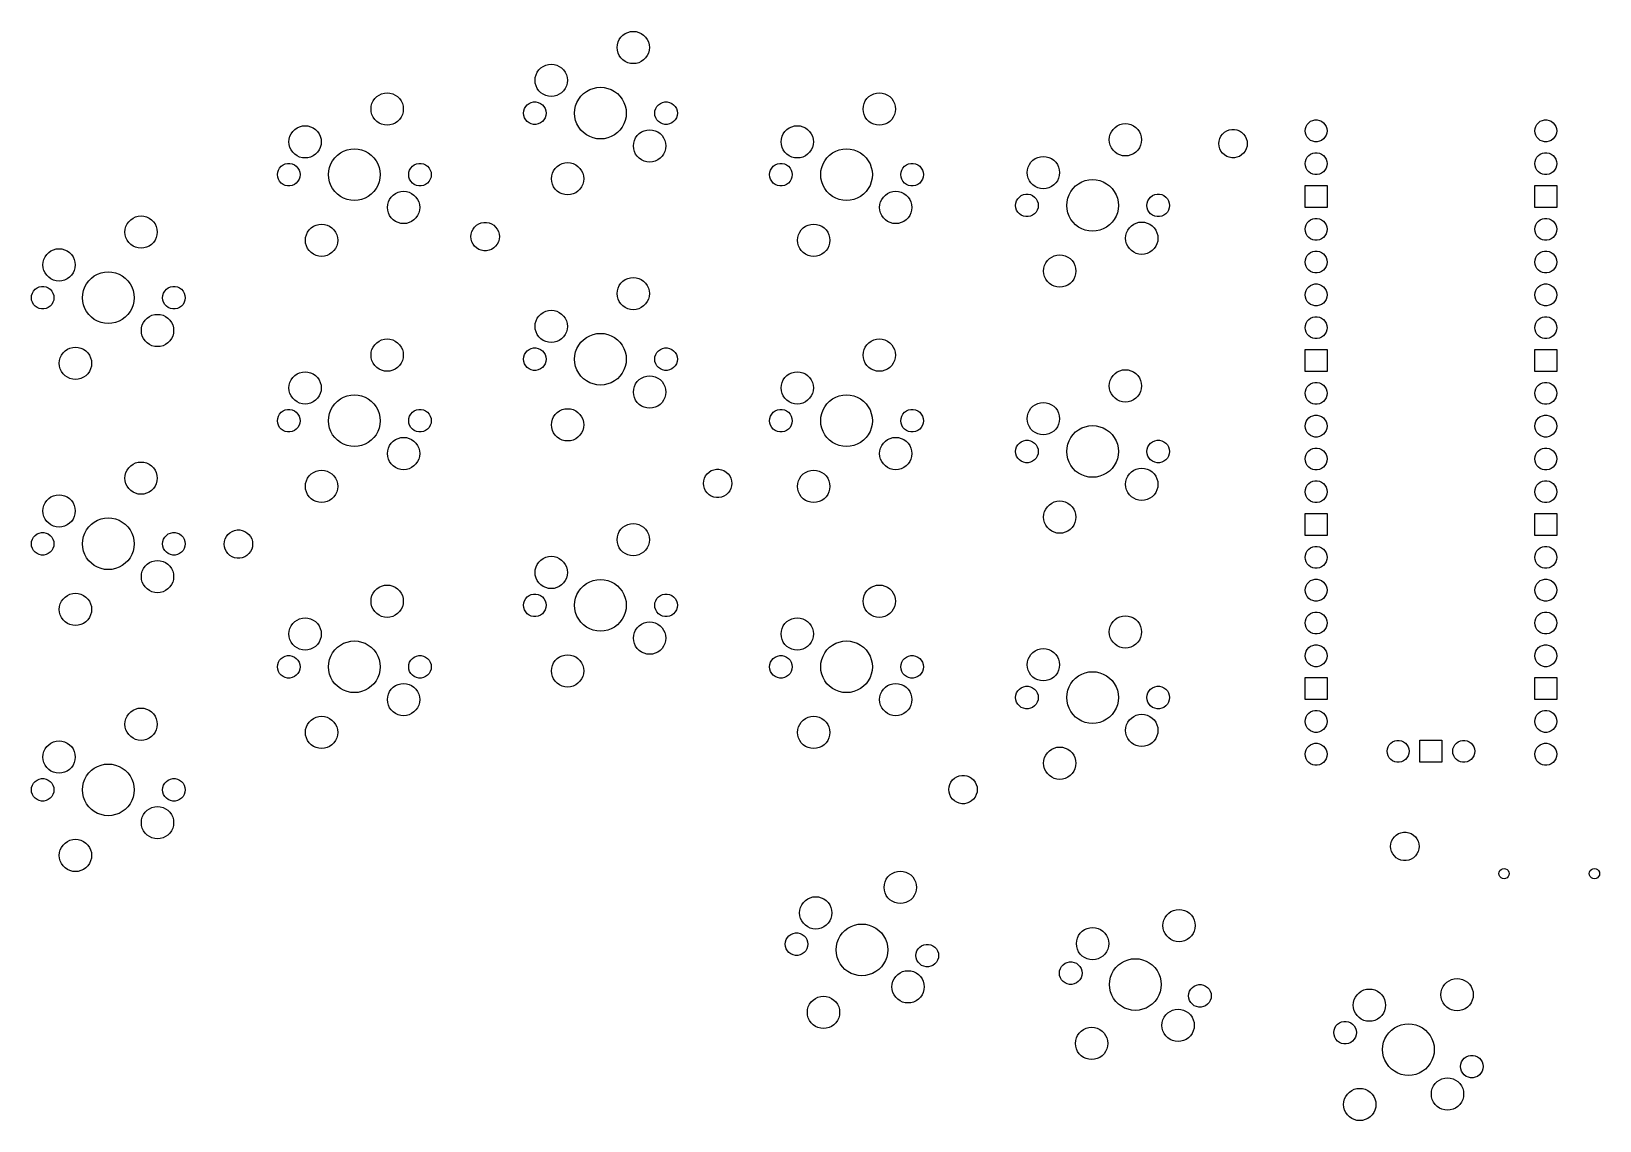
# Model space of a CAD drawing. Extents: x 101 to 222, y -128 to -44.
import ezdxf

# ---------------------------------------------------------------- set-up
doc = ezdxf.new("R2010")
doc.units = 0
doc.layers.add('BLACK', color=7, linetype='CONTINUOUS')

msp = doc.modelspace()

# ---------------------------------------------------------------- linework, layer by layer
at = {"layer": 'BLACK', "linetype": 'CONTINUOUS'}
for p, q in [((146.40649, -45.02669), (146.462884, -44.816225)), ((146.462884, -44.816225), (146.554968, -44.61875)), ((146.554968, -44.61875), (146.679944, -44.440265)), ((146.679944, -44.440265), (146.834015, -44.286194)), ((146.834015, -44.286194), (147.0125, -44.161218)), ((147.0125, -44.161218), (147.209975, -44.069134)), ((147.209975, -44.069134), (147.42044, -44.01274)), ((147.42044, -44.01274), (147.6375, -43.99375)), ((147.6375, -43.99375), (147.85456, -44.01274)), ((147.85456, -44.01274), (148.065025, -44.069134)), ((148.065025, -44.069134), (148.2625, -44.161218)), ((148.2625, -44.161218), (148.440985, -44.286194)), ((148.440985, -44.286194), (148.595056, -44.440265)), ((148.595056, -44.440265), (148.720032, -44.61875)), ((148.720032, -44.61875), (148.812116, -44.816225)), ((148.812116, -44.816225), (148.86851, -45.02669)), ((146.3875, -45.24375), (146.40649, -45.02669)), ((146.40649, -45.46081), (146.3875, -45.24375)), ((146.462884, -45.671275), (146.40649, -45.46081)), ((146.554968, -45.86875), (146.462884, -45.671275)), ((146.679944, -46.047235), (146.554968, -45.86875)), ((146.834015, -46.201306), (146.679944, -46.047235)), ((148.595056, -46.047235), (148.440985, -46.201306)), ((148.720032, -45.86875), (148.595056, -46.047235)), ((148.812116, -45.671275), (148.720032, -45.86875)), ((148.86851, -45.46081), (148.812116, -45.671275)), ((148.86851, -45.02669), (148.8875, -45.24375)), ((148.8875, -45.24375), (148.86851, -45.46081)), ((140.112884, -47.356225), (140.204968, -47.15875)), ((140.204968, -47.15875), (140.329944, -46.980265)), ((140.329944, -46.980265), (140.484015, -46.826194)), ((140.484015, -46.826194), (140.6625, -46.701218)), ((140.6625, -46.701218), (140.859975, -46.609134)), ((140.859975, -46.609134), (141.07044, -46.55274)), ((141.07044, -46.55274), (141.2875, -46.53375)), ((141.2875, -46.53375), (141.50456, -46.55274)), ((141.50456, -46.55274), (141.715025, -46.609134)), ((141.715025, -46.609134), (141.9125, -46.701218)), ((141.9125, -46.701218), (142.090985, -46.826194)), ((142.090985, -46.826194), (142.245056, -46.980265)), ((142.245056, -46.980265), (142.370032, -47.15875)), ((142.370032, -47.15875), (142.462116, -47.356225)), ((147.0125, -46.326282), (146.834015, -46.201306)), ((147.209975, -46.418366), (147.0125, -46.326282)), ((147.42044, -46.47476), (147.209975, -46.418366)), ((147.6375, -46.49375), (147.42044, -46.47476)), ((147.85456, -46.47476), (147.6375, -46.49375)), ((148.065025, -46.418366), (147.85456, -46.47476)), ((148.2625, -46.326282), (148.065025, -46.418366)), ((148.440985, -46.201306), (148.2625, -46.326282)), ((140.0375, -47.78375), (140.05649, -47.56669)), ((140.05649, -48.00081), (140.0375, -47.78375)), ((140.05649, -47.56669), (140.112884, -47.356225)), ((140.112884, -48.211275), (140.05649, -48.00081)), ((140.204968, -48.40875), (140.112884, -48.211275)), ((140.329944, -48.587235), (140.204968, -48.40875)), ((142.370032, -48.40875), (142.245056, -48.587235)), ((142.462116, -48.211275), (142.370032, -48.40875)), ((142.462116, -47.356225), (142.51851, -47.56669)), ((142.51851, -48.00081), (142.462116, -48.211275)), ((142.51851, -47.56669), (142.5375, -47.78375)), ((142.5375, -47.78375), (142.51851, -48.00081)), ((144.016218, -48.641243), (144.26667, -48.504486)), ((144.26667, -48.504486), (144.534035, -48.404764)), ((144.534035, -48.404764), (144.81287, -48.344107)), ((144.81287, -48.344107), (145.0975, -48.32375)), ((145.0975, -48.32375), (145.38213, -48.344107)), ((145.38213, -48.344107), (145.660965, -48.404764)), ((145.660965, -48.404764), (145.92833, -48.504486)), ((145.92833, -48.504486), (146.178782, -48.641243)), ((127.35649, -49.78919), (127.412884, -49.578725)), ((127.412884, -49.578725), (127.504968, -49.38125)), ((127.504968, -49.38125), (127.629944, -49.202765)), ((127.629944, -49.202765), (127.784015, -49.048694)), ((127.784015, -49.048694), (127.9625, -48.923718)), ((127.9625, -48.923718), (128.159975, -48.831634)), ((128.159975, -48.831634), (128.37044, -48.77524)), ((128.37044, -48.77524), (128.5875, -48.75625)), ((128.5875, -48.75625), (128.80456, -48.77524)), ((128.80456, -48.77524), (129.015025, -48.831634)), ((129.015025, -48.831634), (129.2125, -48.923718)), ((129.2125, -48.923718), (129.390985, -49.048694)), ((129.390985, -49.048694), (129.545056, -49.202765)), ((129.545056, -49.202765), (129.670032, -49.38125)), ((129.670032, -49.38125), (129.762116, -49.578725)), ((129.762116, -49.578725), (129.81851, -49.78919)), ((139.30961, -49.809438), (139.432011, -49.673498)), ((139.432011, -49.673498), (139.58, -49.565978)), ((139.58, -49.565978), (139.74711, -49.491576)), ((139.74711, -49.491576), (139.926038, -49.453543)), ((139.926038, -49.453543), (140.108962, -49.453543)), ((140.108962, -49.453543), (140.28789, -49.491576)), ((140.28789, -49.491576), (140.455, -49.565978)), ((140.484015, -48.741306), (140.329944, -48.587235)), ((140.455, -49.565978), (140.602989, -49.673498)), ((140.6625, -48.866282), (140.484015, -48.741306)), ((140.602989, -49.673498), (140.72539, -49.809438)), ((140.859975, -48.958366), (140.6625, -48.866282)), ((141.07044, -49.01476), (140.859975, -48.958366)), ((141.2875, -49.03375), (141.07044, -49.01476)), ((141.50456, -49.01476), (141.2875, -49.03375)), ((141.715025, -48.958366), (141.50456, -49.01476)), ((141.9125, -48.866282), (141.715025, -48.958366)), ((142.090985, -48.741306), (141.9125, -48.866282)), ((142.245056, -48.587235), (142.090985, -48.741306)), ((143.117857, -50.03912), (143.178514, -49.760285)), ((143.178514, -49.760285), (143.278236, -49.49292)), ((143.278236, -49.49292), (143.414993, -49.242468)), ((143.414993, -49.242468), (143.586001, -49.014029)), ((143.586001, -49.014029), (143.787779, -48.812251)), ((143.787779, -48.812251), (144.016218, -48.641243)), ((146.178782, -48.641243), (146.407221, -48.812251)), ((146.407221, -48.812251), (146.608999, -49.014029)), ((146.608999, -49.014029), (146.780007, -49.242468)), ((146.780007, -49.242468), (146.916764, -49.49292)), ((146.916764, -49.49292), (147.016486, -49.760285)), ((147.016486, -49.760285), (147.077143, -50.03912)), ((149.46961, -49.809438), (149.592011, -49.673498)), ((149.592011, -49.673498), (149.74, -49.565978)), ((149.74, -49.565978), (149.90711, -49.491576)), ((149.90711, -49.491576), (150.086038, -49.453543)), ((150.086038, -49.453543), (150.268962, -49.453543)), ((150.268962, -49.453543), (150.44789, -49.491576)), ((150.44789, -49.491576), (150.615, -49.565978)), ((150.615, -49.565978), (150.762989, -49.673498)), ((150.762989, -49.673498), (150.88539, -49.809438)), ((165.45649, -49.78919), (165.512884, -49.578725)), ((165.512884, -49.578725), (165.604968, -49.38125)), ((165.604968, -49.38125), (165.729944, -49.202765)), ((165.729944, -49.202765), (165.884015, -49.048694)), ((165.884015, -49.048694), (166.0625, -48.923718)), ((166.0625, -48.923718), (166.259975, -48.831634)), ((166.259975, -48.831634), (166.47044, -48.77524)), ((166.47044, -48.77524), (166.6875, -48.75625)), ((166.6875, -48.75625), (166.90456, -48.77524)), ((166.90456, -48.77524), (167.115025, -48.831634)), ((167.115025, -48.831634), (167.3125, -48.923718)), ((167.3125, -48.923718), (167.490985, -49.048694)), ((167.490985, -49.048694), (167.645056, -49.202765)), ((167.645056, -49.202765), (167.770032, -49.38125)), ((167.770032, -49.38125), (167.862116, -49.578725)), ((167.862116, -49.578725), (167.91851, -49.78919)), ((127.3375, -50.00625), (127.35649, -49.78919)), ((127.35649, -50.22331), (127.3375, -50.00625)), ((127.412884, -50.433775), (127.35649, -50.22331)), ((127.504968, -50.63125), (127.412884, -50.433775)), ((127.629944, -50.809735), (127.504968, -50.63125)), ((127.784015, -50.963806), (127.629944, -50.809735)), ((127.9625, -51.088782), (127.784015, -50.963806)), ((129.390985, -50.963806), (129.2125, -51.088782)), ((129.545056, -50.809735), (129.390985, -50.963806)), ((129.670032, -50.63125), (129.545056, -50.809735)), ((129.762116, -50.433775), (129.670032, -50.63125)), ((129.81851, -50.22331), (129.762116, -50.433775)), ((129.81851, -49.78919), (129.8375, -50.00625)), ((129.8375, -50.00625), (129.81851, -50.22331)), ((139.1425, -50.32375), (139.161621, -50.141827)), ((139.161621, -50.505673), (139.1425, -50.32375)), ((139.161621, -50.141827), (139.218148, -49.967855)), ((139.218148, -50.679645), (139.161621, -50.505673)), ((139.218148, -49.967855), (139.30961, -49.809438)), ((139.30961, -50.838062), (139.218148, -50.679645)), ((139.432011, -50.974002), (139.30961, -50.838062)), ((139.58, -51.081522), (139.432011, -50.974002)), ((140.602989, -50.974002), (140.455, -51.081522)), ((140.72539, -50.838062), (140.602989, -50.974002)), ((140.72539, -49.809438), (140.816852, -49.967855)), ((140.816852, -50.679645), (140.72539, -50.838062)), ((140.816852, -49.967855), (140.873379, -50.141827)), ((140.873379, -50.505673), (140.816852, -50.679645)), ((140.873379, -50.141827), (140.8925, -50.32375)), ((140.8925, -50.32375), (140.873379, -50.505673)), ((143.0975, -50.32375), (143.117857, -50.03912)), ((143.117857, -50.60838), (143.0975, -50.32375)), ((143.178514, -50.887215), (143.117857, -50.60838)), ((143.278236, -51.15458), (143.178514, -50.887215)), ((147.016486, -50.887215), (146.916764, -51.15458)), ((147.077143, -50.60838), (147.016486, -50.887215)), ((147.077143, -50.03912), (147.0975, -50.32375)), ((147.0975, -50.32375), (147.077143, -50.60838)), ((149.3025, -50.32375), (149.321621, -50.141827)), ((149.321621, -50.505673), (149.3025, -50.32375)), ((149.321621, -50.141827), (149.378148, -49.967855)), ((149.378148, -50.679645), (149.321621, -50.505673)), ((149.378148, -49.967855), (149.46961, -49.809438)), ((149.46961, -50.838062), (149.378148, -50.679645)), ((149.592011, -50.974002), (149.46961, -50.838062)), ((149.74, -51.081522), (149.592011, -50.974002)), ((150.762989, -50.974002), (150.615, -51.081522)), ((150.88539, -50.838062), (150.762989, -50.974002)), ((150.88539, -49.809438), (150.976852, -49.967855)), ((150.976852, -50.679645), (150.88539, -50.838062)), ((150.976852, -49.967855), (151.033379, -50.141827)), ((151.033379, -50.505673), (150.976852, -50.679645)), ((151.033379, -50.141827), (151.0525, -50.32375)), ((151.0525, -50.32375), (151.033379, -50.505673)), ((165.4375, -50.00625), (165.45649, -49.78919)), ((165.45649, -50.22331), (165.4375, -50.00625)), ((165.512884, -50.433775), (165.45649, -50.22331)), ((165.604968, -50.63125), (165.512884, -50.433775)), ((165.729944, -50.809735), (165.604968, -50.63125)), ((165.884015, -50.963806), (165.729944, -50.809735)), ((166.0625, -51.088782), (165.884015, -50.963806)), ((167.490985, -50.963806), (167.3125, -51.088782)), ((167.645056, -50.809735), (167.490985, -50.963806)), ((167.770032, -50.63125), (167.645056, -50.809735)), ((167.862116, -50.433775), (167.770032, -50.63125)), ((167.91851, -50.22331), (167.862116, -50.433775)), ((167.91851, -49.78919), (167.9375, -50.00625)), ((167.9375, -50.00625), (167.91851, -50.22331)), ((199.932489, -51.062077), (200.07625, -50.957628)), ((200.07625, -50.957628), (200.238586, -50.885352)), ((200.238586, -50.885352), (200.412401, -50.848406)), ((200.412401, -50.848406), (200.590099, -50.848406)), ((200.590099, -50.848406), (200.763914, -50.885352)), ((200.763914, -50.885352), (200.92625, -50.957628)), ((200.92625, -50.957628), (201.070011, -51.062077)), ((217.712489, -51.062077), (217.85625, -50.957628)), ((217.85625, -50.957628), (218.018586, -50.885352)), ((218.018586, -50.885352), (218.192401, -50.848406)), ((218.192401, -50.848406), (218.370099, -50.848406)), ((218.370099, -50.848406), (218.543914, -50.885352)), ((218.543914, -50.885352), (218.70625, -50.957628)), ((218.70625, -50.957628), (218.850011, -51.062077)), ((121.00649, -52.32919), (121.062884, -52.118725)), ((121.062884, -52.118725), (121.154968, -51.92125)), ((121.154968, -51.92125), (121.279944, -51.742765)), ((121.279944, -51.742765), (121.434015, -51.588694)), ((121.434015, -51.588694), (121.6125, -51.463718)), ((121.6125, -51.463718), (121.809975, -51.371634)), ((121.809975, -51.371634), (122.02044, -51.31524)), ((122.02044, -51.31524), (122.2375, -51.29625)), ((122.2375, -51.29625), (122.45456, -51.31524)), ((122.45456, -51.31524), (122.665025, -51.371634)), ((122.665025, -51.371634), (122.8625, -51.463718)), ((122.8625, -51.463718), (123.040985, -51.588694)), ((123.040985, -51.588694), (123.195056, -51.742765)), ((123.195056, -51.742765), (123.320032, -51.92125)), ((123.320032, -51.92125), (123.412116, -52.118725)), ((123.412116, -52.118725), (123.46851, -52.32919)), ((128.159975, -51.180866), (127.9625, -51.088782)), ((128.37044, -51.23726), (128.159975, -51.180866)), ((128.5875, -51.25625), (128.37044, -51.23726)), ((128.80456, -51.23726), (128.5875, -51.25625)), ((129.015025, -51.180866), (128.80456, -51.23726)), ((129.2125, -51.088782), (129.015025, -51.180866)), ((139.74711, -51.155924), (139.58, -51.081522)), ((139.926038, -51.193957), (139.74711, -51.155924)), ((140.108962, -51.193957), (139.926038, -51.193957)), ((140.28789, -51.155924), (140.108962, -51.193957)), ((140.455, -51.081522), (140.28789, -51.155924)), ((143.414993, -51.405032), (143.278236, -51.15458)), ((143.586001, -51.633471), (143.414993, -51.405032)), ((143.787779, -51.835249), (143.586001, -51.633471)), ((144.016218, -52.006257), (143.787779, -51.835249)), ((144.26667, -52.143014), (144.016218, -52.006257)), ((144.534035, -52.242736), (144.26667, -52.143014)), ((145.92833, -52.143014), (145.660965, -52.242736)), ((146.178782, -52.006257), (145.92833, -52.143014)), ((146.407221, -51.835249), (146.178782, -52.006257)), ((146.608999, -51.633471), (146.407221, -51.835249)), ((146.780007, -51.405032), (146.608999, -51.633471)), ((146.916764, -51.15458), (146.780007, -51.405032)), ((147.824968, -52.23875), (147.949944, -52.060265)), ((147.949944, -52.060265), (148.104015, -51.906194)), ((148.104015, -51.906194), (148.2825, -51.781218)), ((148.2825, -51.781218), (148.479975, -51.689134)), ((148.479975, -51.689134), (148.69044, -51.63274)), ((148.69044, -51.63274), (148.9075, -51.61375)), ((148.9075, -51.61375), (149.12456, -51.63274)), ((149.12456, -51.63274), (149.335025, -51.689134)), ((149.335025, -51.689134), (149.5325, -51.781218)), ((149.5325, -51.781218), (149.710985, -51.906194)), ((149.710985, -51.906194), (149.865056, -52.060265)), ((149.90711, -51.155924), (149.74, -51.081522)), ((149.865056, -52.060265), (149.990032, -52.23875)), ((150.086038, -51.193957), (149.90711, -51.155924)), ((150.268962, -51.193957), (150.086038, -51.193957)), ((150.44789, -51.155924), (150.268962, -51.193957)), ((150.615, -51.081522), (150.44789, -51.155924)), ((159.10649, -52.32919), (159.162884, -52.118725)), ((159.162884, -52.118725), (159.254968, -51.92125)), ((159.254968, -51.92125), (159.379944, -51.742765)), ((159.379944, -51.742765), (159.534015, -51.588694)), ((159.534015, -51.588694), (159.7125, -51.463718)), ((159.7125, -51.463718), (159.909975, -51.371634)), ((159.909975, -51.371634), (160.12044, -51.31524)), ((160.12044, -51.31524), (160.3375, -51.29625)), ((160.3375, -51.29625), (160.55456, -51.31524)), ((160.55456, -51.31524), (160.765025, -51.371634)), ((160.765025, -51.371634), (160.9625, -51.463718)), ((160.9625, -51.463718), (161.140985, -51.588694)), ((161.140985, -51.588694), (161.295056, -51.742765)), ((161.295056, -51.742765), (161.420032, -51.92125)), ((161.420032, -51.92125), (161.512116, -52.118725)), ((161.512116, -52.118725), (161.56851, -52.32919)), ((166.259975, -51.180866), (166.0625, -51.088782)), ((166.47044, -51.23726), (166.259975, -51.180866)), ((166.6875, -51.25625), (166.47044, -51.23726)), ((166.90456, -51.23726), (166.6875, -51.25625)), ((167.115025, -51.180866), (166.90456, -51.23726)), ((167.3125, -51.088782), (167.115025, -51.180866)), ((184.4875, -52.3875), (184.50649, -52.17044)), ((184.50649, -52.17044), (184.562884, -51.959975)), ((184.562884, -51.959975), (184.654968, -51.7625)), ((184.654968, -51.7625), (184.779944, -51.584015)), ((184.779944, -51.584015), (184.934015, -51.429944)), ((184.934015, -51.429944), (185.1125, -51.304968)), ((185.1125, -51.304968), (185.309975, -51.212884)), ((185.309975, -51.212884), (185.52044, -51.15649)), ((185.52044, -51.15649), (185.7375, -51.1375)), ((185.7375, -51.1375), (185.95456, -51.15649)), ((185.95456, -51.15649), (186.165025, -51.212884)), ((186.165025, -51.212884), (186.3625, -51.304968)), ((186.3625, -51.304968), (186.540985, -51.429944)), ((186.540985, -51.429944), (186.695056, -51.584015)), ((186.695056, -51.584015), (186.820032, -51.7625)), ((186.820032, -51.7625), (186.912116, -51.959975)), ((186.912116, -51.959975), (186.96851, -52.17044)), ((186.96851, -52.17044), (186.9875, -52.3875)), ((193.046781, -52.288884), (193.137261, -52.107175)), ((193.137261, -52.107175), (193.25959, -51.945185)), ((193.25959, -51.945185), (193.409602, -51.808431)), ((193.409602, -51.808431), (193.582188, -51.70157)), ((193.582188, -51.70157), (193.771471, -51.628242)), ((193.771471, -51.628242), (193.971005, -51.590942)), ((193.971005, -51.590942), (194.173995, -51.590942)), ((194.173995, -51.590942), (194.373529, -51.628242)), ((194.373529, -51.628242), (194.562812, -51.70157)), ((194.562812, -51.70157), (194.735398, -51.808431)), ((194.735398, -51.808431), (194.88541, -51.945185)), ((194.88541, -51.945185), (195.007739, -52.107175)), ((195.007739, -52.107175), (195.098219, -52.288884)), ((199.65125, -51.69375), (199.669825, -51.517025)), ((199.669825, -51.870475), (199.65125, -51.69375)), ((199.669825, -51.517025), (199.724736, -51.348024)), ((199.724736, -52.039476), (199.669825, -51.870475)), ((199.724736, -51.348024), (199.813586, -51.194133)), ((199.813586, -52.193367), (199.724736, -52.039476)), ((199.813586, -51.194133), (199.932489, -51.062077)), ((199.932489, -52.325423), (199.813586, -52.193367)), ((201.070011, -51.062077), (201.188914, -51.194133)), ((201.188914, -52.193367), (201.070011, -52.325423)), ((201.188914, -51.194133), (201.277764, -51.348024)), ((201.277764, -52.039476), (201.188914, -52.193367)), ((201.277764, -51.348024), (201.332675, -51.517025)), ((201.332675, -51.870475), (201.277764, -52.039476)), ((201.332675, -51.517025), (201.35125, -51.69375)), ((201.35125, -51.69375), (201.332675, -51.870475)), ((217.43125, -51.69375), (217.449825, -51.517025)), ((217.449825, -51.870475), (217.43125, -51.69375)), ((217.449825, -51.517025), (217.504736, -51.348024)), ((217.504736, -52.039476), (217.449825, -51.870475)), ((217.504736, -51.348024), (217.593586, -51.194133)), ((217.593586, -52.193367), (217.504736, -52.039476)), ((217.593586, -51.194133), (217.712489, -51.062077)), ((217.712489, -52.325423), (217.593586, -52.193367)), ((218.850011, -51.062077), (218.968914, -51.194133)), ((218.968914, -52.193367), (218.850011, -52.325423)), ((218.968914, -51.194133), (219.057764, -51.348024)), ((219.057764, -52.039476), (218.968914, -52.193367)), ((219.057764, -51.348024), (219.112675, -51.517025)), ((219.112675, -51.870475), (219.057764, -52.039476)), ((219.112675, -51.517025), (219.13125, -51.69375)), ((219.13125, -51.69375), (219.112675, -51.870475)), ((120.9875, -52.54625), (121.00649, -52.32919)), ((121.00649, -52.76331), (120.9875, -52.54625)), ((121.062884, -52.973775), (121.00649, -52.76331)), ((121.154968, -53.17125), (121.062884, -52.973775)), ((121.279944, -53.349735), (121.154968, -53.17125)), ((121.434015, -53.503806), (121.279944, -53.349735)), ((123.195056, -53.349735), (123.040985, -53.503806)), ((123.320032, -53.17125), (123.195056, -53.349735)), ((123.412116, -52.973775), (123.320032, -53.17125)), ((123.46851, -52.76331), (123.412116, -52.973775)), ((123.46851, -52.32919), (123.4875, -52.54625)), ((123.4875, -52.54625), (123.46851, -52.76331)), ((124.737779, -53.574751), (124.966218, -53.403743)), ((124.966218, -53.403743), (125.21667, -53.266986)), ((125.21667, -53.266986), (125.484035, -53.167264)), ((125.484035, -53.167264), (125.76287, -53.106607)), ((125.76287, -53.106607), (126.0475, -53.08625)), ((126.0475, -53.08625), (126.33213, -53.106607)), ((126.33213, -53.106607), (126.610965, -53.167264)), ((126.610965, -53.167264), (126.87833, -53.266986)), ((126.87833, -53.266986), (127.128782, -53.403743)), ((127.128782, -53.403743), (127.357221, -53.574751)), ((144.81287, -52.303393), (144.534035, -52.242736)), ((145.0975, -52.32375), (144.81287, -52.303393)), ((145.38213, -52.303393), (145.0975, -52.32375)), ((145.660965, -52.242736), (145.38213, -52.303393)), ((147.6575, -52.86375), (147.67649, -52.64669)), ((147.67649, -53.08081), (147.6575, -52.86375)), ((147.67649, -52.64669), (147.732884, -52.436225)), ((147.732884, -53.291275), (147.67649, -53.08081)), ((147.732884, -52.436225), (147.824968, -52.23875)), ((147.824968, -53.48875), (147.732884, -53.291275)), ((149.990032, -52.23875), (150.082116, -52.436225)), ((150.082116, -53.291275), (149.990032, -53.48875)), ((150.082116, -52.436225), (150.13851, -52.64669)), ((150.13851, -53.08081), (150.082116, -53.291275)), ((150.13851, -52.64669), (150.1575, -52.86375)), ((150.1575, -52.86375), (150.13851, -53.08081)), ((159.0875, -52.54625), (159.10649, -52.32919)), ((159.10649, -52.76331), (159.0875, -52.54625)), ((159.162884, -52.973775), (159.10649, -52.76331)), ((159.254968, -53.17125), (159.162884, -52.973775)), ((159.379944, -53.349735), (159.254968, -53.17125)), ((159.534015, -53.503806), (159.379944, -53.349735)), ((161.295056, -53.349735), (161.140985, -53.503806)), ((161.420032, -53.17125), (161.295056, -53.349735)), ((161.512116, -52.973775), (161.420032, -53.17125)), ((161.56851, -52.76331), (161.512116, -52.973775)), ((161.56851, -52.32919), (161.5875, -52.54625)), ((161.5875, -52.54625), (161.56851, -52.76331)), ((162.837779, -53.574751), (163.066218, -53.403743)), ((163.066218, -53.403743), (163.31667, -53.266986)), ((163.31667, -53.266986), (163.584035, -53.167264)), ((163.584035, -53.167264), (163.86287, -53.106607)), ((163.86287, -53.106607), (164.1475, -53.08625)), ((164.1475, -53.08625), (164.43213, -53.106607)), ((164.43213, -53.106607), (164.710965, -53.167264)), ((164.710965, -53.167264), (164.97833, -53.266986)), ((164.97833, -53.266986), (165.228782, -53.403743)), ((165.228782, -53.403743), (165.457221, -53.574751)), ((184.50649, -52.60456), (184.4875, -52.3875)), ((184.562884, -52.815025), (184.50649, -52.60456)), ((184.654968, -53.0125), (184.562884, -52.815025)), ((184.779944, -53.190985), (184.654968, -53.0125)), ((184.934015, -53.345056), (184.779944, -53.190985)), ((185.1125, -53.470032), (184.934015, -53.345056)), ((186.540985, -53.345056), (186.3625, -53.470032)), ((186.695056, -53.190985), (186.540985, -53.345056)), ((186.820032, -53.0125), (186.695056, -53.190985)), ((186.912116, -52.815025), (186.820032, -53.0125)), ((186.96851, -52.60456), (186.912116, -52.815025)), ((186.9875, -52.3875), (186.96851, -52.60456)), ((192.9725, -52.68625), (192.99123, -52.484126)), ((192.99123, -52.888374), (192.9725, -52.68625)), ((192.99123, -52.484126), (193.046781, -52.288884)), ((193.046781, -53.083616), (192.99123, -52.888374)), ((193.137261, -53.265325), (193.046781, -53.083616)), ((193.25959, -53.427315), (193.137261, -53.265325)), ((195.007739, -53.265325), (194.88541, -53.427315)), ((195.098219, -53.083616), (195.007739, -53.265325)), ((195.098219, -52.288884), (195.15377, -52.484126)), ((195.15377, -52.888374), (195.098219, -53.083616)), ((195.15377, -52.484126), (195.1725, -52.68625)), ((195.1725, -52.68625), (195.15377, -52.888374)), ((200.07625, -52.429872), (199.932489, -52.325423)), ((200.238586, -52.502148), (200.07625, -52.429872)), ((200.412401, -52.539094), (200.238586, -52.502148)), ((200.238586, -53.425352), (200.412401, -53.388406)), ((200.590099, -52.539094), (200.412401, -52.539094)), ((200.412401, -53.388406), (200.590099, -53.388406)), ((200.763914, -52.502148), (200.590099, -52.539094)), ((200.590099, -53.388406), (200.763914, -53.425352)), ((200.92625, -52.429872), (200.763914, -52.502148)), ((201.070011, -52.325423), (200.92625, -52.429872)), ((217.85625, -52.429872), (217.712489, -52.325423)), ((218.018586, -52.502148), (217.85625, -52.429872)), ((218.192401, -52.539094), (218.018586, -52.502148)), ((218.018586, -53.425352), (218.192401, -53.388406)), ((218.370099, -52.539094), (218.192401, -52.539094)), ((218.192401, -53.388406), (218.370099, -53.388406)), ((218.543914, -52.502148), (218.370099, -52.539094)), ((218.370099, -53.388406), (218.543914, -53.425352)), ((218.70625, -52.429872), (218.543914, -52.502148)), ((218.850011, -52.325423), (218.70625, -52.429872)), ((120.168148, -54.730355), (120.25961, -54.571938)), ((120.25961, -54.571938), (120.382011, -54.435998)), ((120.382011, -54.435998), (120.53, -54.328478)), ((120.53, -54.328478), (120.69711, -54.254076)), ((120.69711, -54.254076), (120.876038, -54.216043)), ((120.876038, -54.216043), (121.058962, -54.216043)), ((121.058962, -54.216043), (121.23789, -54.254076)), ((121.23789, -54.254076), (121.405, -54.328478)), ((121.405, -54.328478), (121.552989, -54.435998)), ((121.6125, -53.628782), (121.434015, -53.503806)), ((121.552989, -54.435998), (121.67539, -54.571938)), ((121.809975, -53.720866), (121.6125, -53.628782)), ((121.67539, -54.571938), (121.766852, -54.730355)), ((122.02044, -53.77726), (121.809975, -53.720866)), ((122.2375, -53.79625), (122.02044, -53.77726)), ((122.45456, -53.77726), (122.2375, -53.79625)), ((122.665025, -53.720866), (122.45456, -53.77726)), ((122.8625, -53.628782), (122.665025, -53.720866)), ((123.040985, -53.503806), (122.8625, -53.628782)), ((124.067857, -54.80162), (124.128514, -54.522785)), ((124.128514, -54.522785), (124.228236, -54.25542)), ((124.228236, -54.25542), (124.364993, -54.004968)), ((124.364993, -54.004968), (124.536001, -53.776529)), ((124.536001, -53.776529), (124.737779, -53.574751)), ((127.357221, -53.574751), (127.558999, -53.776529)), ((127.558999, -53.776529), (127.730007, -54.004968)), ((127.730007, -54.004968), (127.866764, -54.25542)), ((127.866764, -54.25542), (127.966486, -54.522785)), ((127.966486, -54.522785), (128.027143, -54.80162)), ((130.328148, -54.730355), (130.41961, -54.571938)), ((130.41961, -54.571938), (130.542011, -54.435998)), ((130.542011, -54.435998), (130.69, -54.328478)), ((130.69, -54.328478), (130.85711, -54.254076)), ((130.85711, -54.254076), (131.036038, -54.216043)), ((131.036038, -54.216043), (131.218962, -54.216043)), ((131.218962, -54.216043), (131.39789, -54.254076)), ((131.39789, -54.254076), (131.565, -54.328478)), ((131.565, -54.328478), (131.712989, -54.435998)), ((131.712989, -54.435998), (131.83539, -54.571938)), ((131.83539, -54.571938), (131.926852, -54.730355)), ((141.474968, -54.77875), (141.599944, -54.600265)), ((141.599944, -54.600265), (141.754015, -54.446194)), ((141.754015, -54.446194), (141.9325, -54.321218)), ((141.9325, -54.321218), (142.129975, -54.229134)), ((142.129975, -54.229134), (142.34044, -54.17274)), ((142.34044, -54.17274), (142.5575, -54.15375)), ((142.5575, -54.15375), (142.77456, -54.17274)), ((142.77456, -54.17274), (142.985025, -54.229134)), ((142.985025, -54.229134), (143.1825, -54.321218)), ((143.1825, -54.321218), (143.360985, -54.446194)), ((143.360985, -54.446194), (143.515056, -54.600265)), ((143.515056, -54.600265), (143.640032, -54.77875)), ((147.949944, -53.667235), (147.824968, -53.48875)), ((148.104015, -53.821306), (147.949944, -53.667235)), ((148.2825, -53.946282), (148.104015, -53.821306)), ((148.479975, -54.038366), (148.2825, -53.946282)), ((148.69044, -54.09476), (148.479975, -54.038366)), ((148.9075, -54.11375), (148.69044, -54.09476)), ((149.12456, -54.09476), (148.9075, -54.11375)), ((149.335025, -54.038366), (149.12456, -54.09476)), ((149.5325, -53.946282), (149.335025, -54.038366)), ((149.710985, -53.821306), (149.5325, -53.946282)), ((149.865056, -53.667235), (149.710985, -53.821306)), ((149.990032, -53.48875), (149.865056, -53.667235)), ((158.268148, -54.730355), (158.35961, -54.571938)), ((158.35961, -54.571938), (158.482011, -54.435998)), ((158.482011, -54.435998), (158.63, -54.328478)), ((158.63, -54.328478), (158.79711, -54.254076)), ((158.79711, -54.254076), (158.976038, -54.216043)), ((158.976038, -54.216043), (159.158962, -54.216043)), ((159.158962, -54.216043), (159.33789, -54.254076)), ((159.33789, -54.254076), (159.505, -54.328478)), ((159.505, -54.328478), (159.652989, -54.435998)), ((159.7125, -53.628782), (159.534015, -53.503806)), ((159.652989, -54.435998), (159.77539, -54.571938)), ((159.909975, -53.720866), (159.7125, -53.628782)), ((159.77539, -54.571938), (159.866852, -54.730355)), ((160.12044, -53.77726), (159.909975, -53.720866)), ((160.3375, -53.79625), (160.12044, -53.77726)), ((160.55456, -53.77726), (160.3375, -53.79625)), ((160.765025, -53.720866), (160.55456, -53.77726)), ((160.9625, -53.628782), (160.765025, -53.720866)), ((161.140985, -53.503806), (160.9625, -53.628782)), ((162.167857, -54.80162), (162.228514, -54.522785)), ((162.228514, -54.522785), (162.328236, -54.25542)), ((162.328236, -54.25542), (162.464993, -54.004968)), ((162.464993, -54.004968), (162.636001, -53.776529)), ((162.636001, -53.776529), (162.837779, -53.574751)), ((165.457221, -53.574751), (165.658999, -53.776529)), ((165.658999, -53.776529), (165.830007, -54.004968)), ((165.830007, -54.004968), (165.966764, -54.25542)), ((165.966764, -54.25542), (166.066486, -54.522785)), ((166.066486, -54.522785), (166.127143, -54.80162)), ((168.428148, -54.730355), (168.51961, -54.571938)), ((168.51961, -54.571938), (168.642011, -54.435998)), ((168.642011, -54.435998), (168.79, -54.328478)), ((168.79, -54.328478), (168.95711, -54.254076)), ((168.95711, -54.254076), (169.136038, -54.216043)), ((169.136038, -54.216043), (169.318962, -54.216043)), ((169.318962, -54.216043), (169.49789, -54.254076)), ((169.49789, -54.254076), (169.665, -54.328478)), ((169.665, -54.328478), (169.812989, -54.435998)), ((169.812989, -54.435998), (169.93539, -54.571938)), ((169.93539, -54.571938), (170.026852, -54.730355)), ((178.15649, -54.71044), (178.212884, -54.499975)), ((178.212884, -54.499975), (178.304968, -54.3025)), ((178.304968, -54.3025), (178.429944, -54.124015)), ((178.429944, -54.124015), (178.584015, -53.969944)), ((178.584015, -53.969944), (178.7625, -53.844968)), ((178.7625, -53.844968), (178.959975, -53.752884)), ((178.959975, -53.752884), (179.17044, -53.69649)), ((179.17044, -53.69649), (179.3875, -53.6775)), ((179.3875, -53.6775), (179.60456, -53.69649)), ((179.60456, -53.69649), (179.815025, -53.752884)), ((179.815025, -53.752884), (180.0125, -53.844968)), ((180.0125, -53.844968), (180.190985, -53.969944)), ((180.190985, -53.969944), (180.345056, -54.124015)), ((180.345056, -54.124015), (180.470032, -54.3025)), ((180.470032, -54.3025), (180.562116, -54.499975)), ((180.562116, -54.499975), (180.61851, -54.71044)), ((185.309975, -53.562116), (185.1125, -53.470032)), ((185.52044, -53.61851), (185.309975, -53.562116)), ((185.7375, -53.6375), (185.52044, -53.61851)), ((185.95456, -53.61851), (185.7375, -53.6375)), ((186.165025, -53.562116), (185.95456, -53.61851)), ((186.3625, -53.470032), (186.165025, -53.562116)), ((193.409602, -53.564069), (193.25959, -53.427315)), ((193.582188, -53.67093), (193.409602, -53.564069)), ((193.771471, -53.744258), (193.582188, -53.67093)), ((193.971005, -53.781558), (193.771471, -53.744258)), ((194.173995, -53.781558), (193.971005, -53.781558)), ((194.373529, -53.744258), (194.173995, -53.781558)), ((194.562812, -53.67093), (194.373529, -53.744258)), ((194.735398, -53.564069), (194.562812, -53.67093)), ((194.88541, -53.427315), (194.735398, -53.564069)), ((199.65125, -54.23375), (199.669825, -54.057025)), ((199.669825, -54.410475), (199.65125, -54.23375)), ((199.669825, -54.057025), (199.724736, -53.888024)), ((199.724736, -54.579476), (199.669825, -54.410475)), ((199.724736, -53.888024), (199.813586, -53.734133)), ((199.813586, -54.733367), (199.724736, -54.579476)), ((199.813586, -53.734133), (199.932489, -53.602077)), ((199.932489, -53.602077), (200.07625, -53.497628)), ((200.07625, -53.497628), (200.238586, -53.425352)), ((200.763914, -53.425352), (200.92625, -53.497628)), ((200.92625, -53.497628), (201.070011, -53.602077)), ((201.070011, -53.602077), (201.188914, -53.734133)), ((201.188914, -53.734133), (201.277764, -53.888024)), ((201.277764, -54.579476), (201.188914, -54.733367)), ((201.277764, -53.888024), (201.332675, -54.057025)), ((201.332675, -54.410475), (201.277764, -54.579476)), ((201.332675, -54.057025), (201.35125, -54.23375)), ((201.35125, -54.23375), (201.332675, -54.410475)), ((217.43125, -54.23375), (217.449825, -54.057025)), ((217.449825, -54.410475), (217.43125, -54.23375)), ((217.449825, -54.057025), (217.504736, -53.888024)), ((217.504736, -54.579476), (217.449825, -54.410475)), ((217.504736, -53.888024), (217.593586, -53.734133)), ((217.593586, -54.733367), (217.504736, -54.579476)), ((217.593586, -53.734133), (217.712489, -53.602077)), ((217.712489, -53.602077), (217.85625, -53.497628)), ((217.85625, -53.497628), (218.018586, -53.425352)), ((218.543914, -53.425352), (218.70625, -53.497628)), ((218.70625, -53.497628), (218.850011, -53.602077)), ((218.850011, -53.602077), (218.968914, -53.734133)), ((218.968914, -53.734133), (219.057764, -53.888024)), ((219.057764, -54.579476), (218.968914, -54.733367)), ((219.057764, -53.888024), (219.112675, -54.057025)), ((219.112675, -54.410475), (219.057764, -54.579476)), ((219.112675, -54.057025), (219.13125, -54.23375)), ((219.13125, -54.23375), (219.112675, -54.410475)), ((120.0925, -55.08625), (120.111621, -54.904327)), ((120.111621, -55.268173), (120.0925, -55.08625)), ((120.111621, -54.904327), (120.168148, -54.730355)), ((120.168148, -55.442145), (120.111621, -55.268173)), ((120.25961, -55.600562), (120.168148, -55.442145)), ((120.382011, -55.736502), (120.25961, -55.600562)), ((120.53, -55.844022), (120.382011, -55.736502)), ((120.69711, -55.918424), (120.53, -55.844022)), ((121.405, -55.844022), (121.23789, -55.918424)), ((121.552989, -55.736502), (121.405, -55.844022)), ((121.67539, -55.600562), (121.552989, -55.736502)), ((121.766852, -55.442145), (121.67539, -55.600562)), ((121.766852, -54.730355), (121.823379, -54.904327)), ((121.823379, -55.268173), (121.766852, -55.442145)), ((121.823379, -54.904327), (121.8425, -55.08625)), ((121.8425, -55.08625), (121.823379, -55.268173)), ((124.0475, -55.08625), (124.067857, -54.80162)), ((124.067857, -55.37088), (124.0475, -55.08625)), ((124.128514, -55.649715), (124.067857, -55.37088)), ((124.228236, -55.91708), (124.128514, -55.649715)), ((127.966486, -55.649715), (127.866764, -55.91708)), ((128.027143, -55.37088), (127.966486, -55.649715)), ((128.027143, -54.80162), (128.0475, -55.08625)), ((128.0475, -55.08625), (128.027143, -55.37088)), ((130.2525, -55.08625), (130.271621, -54.904327)), ((130.271621, -55.268173), (130.2525, -55.08625)), ((130.271621, -54.904327), (130.328148, -54.730355)), ((130.328148, -55.442145), (130.271621, -55.268173)), ((130.41961, -55.600562), (130.328148, -55.442145)), ((130.542011, -55.736502), (130.41961, -55.600562)), ((130.69, -55.844022), (130.542011, -55.736502)), ((130.85711, -55.918424), (130.69, -55.844022)), ((131.565, -55.844022), (131.39789, -55.918424)), ((131.712989, -55.736502), (131.565, -55.844022)), ((131.83539, -55.600562), (131.712989, -55.736502)), ((131.926852, -55.442145), (131.83539, -55.600562)), ((131.926852, -54.730355), (131.983379, -54.904327)), ((131.983379, -55.268173), (131.926852, -55.442145)), ((131.983379, -54.904327), (132.0025, -55.08625)), ((132.0025, -55.08625), (131.983379, -55.268173)), ((141.3075, -55.40375), (141.32649, -55.18669)), ((141.32649, -55.62081), (141.3075, -55.40375)), ((141.32649, -55.18669), (141.382884, -54.976225)), ((141.382884, -55.831275), (141.32649, -55.62081)), ((141.382884, -54.976225), (141.474968, -54.77875)), ((141.474968, -56.02875), (141.382884, -55.831275)), ((143.640032, -54.77875), (143.732116, -54.976225)), ((143.732116, -55.831275), (143.640032, -56.02875)), ((143.732116, -54.976225), (143.78851, -55.18669)), ((143.78851, -55.62081), (143.732116, -55.831275)), ((143.78851, -55.18669), (143.8075, -55.40375)), ((143.8075, -55.40375), (143.78851, -55.62081)), ((158.1925, -55.08625), (158.211621, -54.904327)), ((158.211621, -55.268173), (158.1925, -55.08625)), ((158.211621, -54.904327), (158.268148, -54.730355)), ((158.268148, -55.442145), (158.211621, -55.268173)), ((158.35961, -55.600562), (158.268148, -55.442145)), ((158.482011, -55.736502), (158.35961, -55.600562)), ((158.63, -55.844022), (158.482011, -55.736502)), ((158.79711, -55.918424), (158.63, -55.844022)), ((159.505, -55.844022), (159.33789, -55.918424)), ((159.652989, -55.736502), (159.505, -55.844022)), ((159.77539, -55.600562), (159.652989, -55.736502)), ((159.866852, -55.442145), (159.77539, -55.600562)), ((159.866852, -54.730355), (159.923379, -54.904327)), ((159.923379, -55.268173), (159.866852, -55.442145)), ((159.923379, -54.904327), (159.9425, -55.08625)), ((159.9425, -55.08625), (159.923379, -55.268173)), ((162.1475, -55.08625), (162.167857, -54.80162)), ((162.167857, -55.37088), (162.1475, -55.08625)), ((162.228514, -55.649715), (162.167857, -55.37088)), ((162.328236, -55.91708), (162.228514, -55.649715)), ((166.066486, -55.649715), (165.966764, -55.91708)), ((166.127143, -55.37088), (166.066486, -55.649715)), ((166.127143, -54.80162), (166.1475, -55.08625)), ((166.1475, -55.08625), (166.127143, -55.37088)), ((168.3525, -55.08625), (168.371621, -54.904327)), ((168.371621, -55.268173), (168.3525, -55.08625)), ((168.371621, -54.904327), (168.428148, -54.730355)), ((168.428148, -55.442145), (168.371621, -55.268173)), ((168.51961, -55.600562), (168.428148, -55.442145)), ((168.642011, -55.736502), (168.51961, -55.600562)), ((168.79, -55.844022), (168.642011, -55.736502)), ((168.95711, -55.918424), (168.79, -55.844022)), ((169.665, -55.844022), (169.49789, -55.918424)), ((169.812989, -55.736502), (169.665, -55.844022)), ((169.93539, -55.600562), (169.812989, -55.736502)), ((170.026852, -55.442145), (169.93539, -55.600562)), ((170.026852, -54.730355), (170.083379, -54.904327)), ((170.083379, -55.268173), (170.026852, -55.442145)), ((170.083379, -54.904327), (170.1025, -55.08625)), ((170.1025, -55.08625), (170.083379, -55.268173)), ((178.1375, -54.9275), (178.15649, -54.71044)), ((178.15649, -55.14456), (178.1375, -54.9275)), ((178.212884, -55.355025), (178.15649, -55.14456)), ((178.304968, -55.5525), (178.212884, -55.355025)), ((178.429944, -55.730985), (178.304968, -55.5525)), ((178.584015, -55.885056), (178.429944, -55.730985)), ((180.345056, -55.730985), (180.190985, -55.885056)), ((180.470032, -55.5525), (180.345056, -55.730985)), ((180.562116, -55.355025), (180.470032, -55.5525)), ((180.61851, -55.14456), (180.562116, -55.355025)), ((180.61851, -54.71044), (180.6375, -54.9275)), ((180.6375, -54.9275), (180.61851, -55.14456)), ((181.887779, -55.956001), (182.116218, -55.784993)), ((182.116218, -55.784993), (182.36667, -55.648236)), ((182.36667, -55.648236), (182.634035, -55.548514)), ((182.634035, -55.548514), (182.91287, -55.487857)), ((182.91287, -55.487857), (183.1975, -55.4675)), ((183.1975, -55.4675), (183.48213, -55.487857)), ((183.48213, -55.487857), (183.760965, -55.548514)), ((183.760965, -55.548514), (184.02833, -55.648236)), ((184.02833, -55.648236), (184.278782, -55.784993)), ((184.278782, -55.784993), (184.507221, -55.956001)), ((199.932489, -54.865423), (199.813586, -54.733367)), ((200.07625, -54.969872), (199.932489, -54.865423)), ((200.238586, -55.042148), (200.07625, -54.969872)), ((200.412401, -55.079094), (200.238586, -55.042148)), ((200.590099, -55.079094), (200.412401, -55.079094)), ((200.763914, -55.042148), (200.590099, -55.079094)), ((200.92625, -54.969872), (200.763914, -55.042148)), ((201.070011, -54.865423), (200.92625, -54.969872)), ((201.188914, -54.733367), (201.070011, -54.865423)), ((217.712489, -54.865423), (217.593586, -54.733367)), ((217.85625, -54.969872), (217.712489, -54.865423)), ((218.018586, -55.042148), (217.85625, -54.969872)), ((218.192401, -55.079094), (218.018586, -55.042148)), ((218.370099, -55.079094), (218.192401, -55.079094)), ((218.543914, -55.042148), (218.370099, -55.079094)), ((218.70625, -54.969872), (218.543914, -55.042148)), ((218.850011, -54.865423), (218.70625, -54.969872)), ((218.968914, -54.733367), (218.850011, -54.865423)), ((120.876038, -55.956457), (120.69711, -55.918424)), ((121.058962, -55.956457), (120.876038, -55.956457)), ((121.23789, -55.918424), (121.058962, -55.956457)), ((124.364993, -56.167532), (124.228236, -55.91708)), ((124.536001, -56.395971), (124.364993, -56.167532)), ((124.737779, -56.597749), (124.536001, -56.395971)), ((124.966218, -56.768757), (124.737779, -56.597749)), ((125.21667, -56.905514), (124.966218, -56.768757)), ((125.484035, -57.005236), (125.21667, -56.905514)), ((125.76287, -57.065893), (125.484035, -57.005236)), ((126.610965, -57.005236), (126.33213, -57.065893)), ((126.87833, -56.905514), (126.610965, -57.005236)), ((127.128782, -56.768757), (126.87833, -56.905514)), ((127.357221, -56.597749), (127.128782, -56.768757)), ((127.558999, -56.395971), (127.357221, -56.597749)), ((127.730007, -56.167532), (127.558999, -56.395971)), ((127.866764, -55.91708), (127.730007, -56.167532)), ((128.682884, -57.198725), (128.774968, -57.00125)), ((128.774968, -57.00125), (128.899944, -56.822765)), ((128.899944, -56.822765), (129.054015, -56.668694)), ((129.054015, -56.668694), (129.2325, -56.543718)), ((129.2325, -56.543718), (129.429975, -56.451634)), ((129.429975, -56.451634), (129.64044, -56.39524)), ((129.64044, -56.39524), (129.8575, -56.37625)), ((129.8575, -56.37625), (130.07456, -56.39524)), ((130.07456, -56.39524), (130.285025, -56.451634)), ((130.285025, -56.451634), (130.4825, -56.543718)), ((130.4825, -56.543718), (130.660985, -56.668694)), ((130.660985, -56.668694), (130.815056, -56.822765)), ((130.815056, -56.822765), (130.940032, -57.00125)), ((131.036038, -55.956457), (130.85711, -55.918424)), ((130.940032, -57.00125), (131.032116, -57.198725)), ((131.218962, -55.956457), (131.036038, -55.956457)), ((131.39789, -55.918424), (131.218962, -55.956457)), ((141.599944, -56.207235), (141.474968, -56.02875)), ((141.754015, -56.361306), (141.599944, -56.207235)), ((141.9325, -56.486282), (141.754015, -56.361306)), ((142.129975, -56.578366), (141.9325, -56.486282)), ((142.34044, -56.63476), (142.129975, -56.578366)), ((142.5575, -56.65375), (142.34044, -56.63476)), ((142.77456, -56.63476), (142.5575, -56.65375)), ((142.985025, -56.578366), (142.77456, -56.63476)), ((143.1825, -56.486282), (142.985025, -56.578366)), ((143.360985, -56.361306), (143.1825, -56.486282)), ((143.515056, -56.207235), (143.360985, -56.361306)), ((143.640032, -56.02875), (143.515056, -56.207235)), ((158.976038, -55.956457), (158.79711, -55.918424)), ((159.158962, -55.956457), (158.976038, -55.956457)), ((159.33789, -55.918424), (159.158962, -55.956457)), ((162.464993, -56.167532), (162.328236, -55.91708)), ((162.636001, -56.395971), (162.464993, -56.167532)), ((162.837779, -56.597749), (162.636001, -56.395971)), ((163.066218, -56.768757), (162.837779, -56.597749)), ((163.31667, -56.905514), (163.066218, -56.768757)), ((163.584035, -57.005236), (163.31667, -56.905514)), ((163.86287, -57.065893), (163.584035, -57.005236)), ((164.710965, -57.005236), (164.43213, -57.065893)), ((164.97833, -56.905514), (164.710965, -57.005236)), ((165.228782, -56.768757), (164.97833, -56.905514)), ((165.457221, -56.597749), (165.228782, -56.768757)), ((165.658999, -56.395971), (165.457221, -56.597749)), ((165.830007, -56.167532), (165.658999, -56.395971)), ((165.966764, -55.91708), (165.830007, -56.167532)), ((166.782884, -57.198725), (166.874968, -57.00125)), ((166.874968, -57.00125), (166.999944, -56.822765)), ((166.999944, -56.822765), (167.154015, -56.668694)), ((167.154015, -56.668694), (167.3325, -56.543718)), ((167.3325, -56.543718), (167.529975, -56.451634)), ((167.529975, -56.451634), (167.74044, -56.39524)), ((167.74044, -56.39524), (167.9575, -56.37625)), ((167.9575, -56.37625), (168.17456, -56.39524)), ((168.17456, -56.39524), (168.385025, -56.451634)), ((168.385025, -56.451634), (168.5825, -56.543718)), ((168.5825, -56.543718), (168.760985, -56.668694)), ((168.760985, -56.668694), (168.915056, -56.822765)), ((168.915056, -56.822765), (169.040032, -57.00125)), ((169.136038, -55.956457), (168.95711, -55.918424)), ((169.040032, -57.00125), (169.132116, -57.198725)), ((169.318962, -55.956457), (169.136038, -55.956457)), ((169.49789, -55.918424), (169.318962, -55.956457)), ((177.318148, -57.111605), (177.40961, -56.953188)), ((177.40961, -56.953188), (177.532011, -56.817248)), ((177.532011, -56.817248), (177.68, -56.709728)), ((177.68, -56.709728), (177.84711, -56.635326)), ((177.84711, -56.635326), (178.026038, -56.597293)), ((178.026038, -56.597293), (178.208962, -56.597293)), ((178.208962, -56.597293), (178.38789, -56.635326)), ((178.38789, -56.635326), (178.555, -56.709728)), ((178.555, -56.709728), (178.702989, -56.817248)), ((178.7625, -56.010032), (178.584015, -55.885056)), ((178.702989, -56.817248), (178.82539, -56.953188)), ((178.959975, -56.102116), (178.7625, -56.010032)), ((178.82539, -56.953188), (178.916852, -57.111605)), ((179.17044, -56.15851), (178.959975, -56.102116)), ((179.3875, -56.1775), (179.17044, -56.15851)), ((179.60456, -56.15851), (179.3875, -56.1775)), ((179.815025, -56.102116), (179.60456, -56.15851)), ((180.0125, -56.010032), (179.815025, -56.102116)), ((180.190985, -55.885056), (180.0125, -56.010032)), ((181.217857, -57.18287), (181.278514, -56.904035)), ((181.278514, -56.904035), (181.378236, -56.63667)), ((181.378236, -56.63667), (181.514993, -56.386218)), ((181.514993, -56.386218), (181.686001, -56.157779)), ((181.686001, -56.157779), (181.887779, -55.956001)), ((184.507221, -55.956001), (184.708999, -56.157779)), ((184.708999, -56.157779), (184.880007, -56.386218)), ((184.880007, -56.386218), (185.016764, -56.63667)), ((185.016764, -56.63667), (185.116486, -56.904035)), ((185.116486, -56.904035), (185.177143, -57.18287)), ((187.478148, -57.111605), (187.56961, -56.953188)), ((187.56961, -56.953188), (187.692011, -56.817248)), ((187.692011, -56.817248), (187.84, -56.709728)), ((187.84, -56.709728), (188.00711, -56.635326)), ((188.00711, -56.635326), (188.186038, -56.597293)), ((188.186038, -56.597293), (188.368962, -56.597293)), ((188.368962, -56.597293), (188.54789, -56.635326)), ((188.54789, -56.635326), (188.715, -56.709728)), ((188.715, -56.709728), (188.862989, -56.817248)), ((188.862989, -56.817248), (188.98539, -56.953188)), ((188.98539, -56.953188), (189.076852, -57.111605)), ((199.65125, -57.62375), (199.65125, -55.92375)), ((199.65125, -55.92375), (201.35125, -55.92375)), ((201.35125, -55.92375), (201.35125, -57.62375)), ((217.43125, -57.62375), (217.43125, -55.92375)), ((217.43125, -55.92375), (219.13125, -55.92375)), ((219.13125, -55.92375), (219.13125, -57.62375)), ((126.0475, -57.08625), (125.76287, -57.065893)), ((126.33213, -57.065893), (126.0475, -57.08625)), ((128.6075, -57.62625), (128.62649, -57.40919)), ((128.62649, -57.84331), (128.6075, -57.62625)), ((128.62649, -57.40919), (128.682884, -57.198725)), ((128.682884, -58.053775), (128.62649, -57.84331)), ((128.774968, -58.25125), (128.682884, -58.053775)), ((128.899944, -58.429735), (128.774968, -58.25125)), ((130.940032, -58.25125), (130.815056, -58.429735)), ((131.032116, -58.053775), (130.940032, -58.25125)), ((131.032116, -57.198725), (131.08851, -57.40919)), ((131.08851, -57.84331), (131.032116, -58.053775)), ((131.08851, -57.40919), (131.1075, -57.62625)), ((131.1075, -57.62625), (131.08851, -57.84331)), ((164.1475, -57.08625), (163.86287, -57.065893)), ((164.43213, -57.065893), (164.1475, -57.08625)), ((166.7075, -57.62625), (166.72649, -57.40919)), ((166.72649, -57.84331), (166.7075, -57.62625)), ((166.72649, -57.40919), (166.782884, -57.198725)), ((166.782884, -58.053775), (166.72649, -57.84331)), ((166.874968, -58.25125), (166.782884, -58.053775)), ((166.999944, -58.429735), (166.874968, -58.25125)), ((169.040032, -58.25125), (168.915056, -58.429735)), ((169.132116, -58.053775), (169.040032, -58.25125)), ((169.132116, -57.198725), (169.18851, -57.40919)), ((169.18851, -57.84331), (169.132116, -58.053775)), ((169.18851, -57.40919), (169.2075, -57.62625)), ((169.2075, -57.62625), (169.18851, -57.84331)), ((177.2425, -57.4675), (177.261621, -57.285577)), ((177.261621, -57.649423), (177.2425, -57.4675)), ((177.261621, -57.285577), (177.318148, -57.111605)), ((177.318148, -57.823395), (177.261621, -57.649423)), ((177.40961, -57.981812), (177.318148, -57.823395)), ((177.532011, -58.117752), (177.40961, -57.981812)), ((177.68, -58.225272), (177.532011, -58.117752)), ((177.84711, -58.299674), (177.68, -58.225272)), ((178.555, -58.225272), (178.38789, -58.299674)), ((178.702989, -58.117752), (178.555, -58.225272)), ((178.82539, -57.981812), (178.702989, -58.117752)), ((178.916852, -57.823395), (178.82539, -57.981812)), ((178.916852, -57.111605), (178.973379, -57.285577)), ((178.973379, -57.649423), (178.916852, -57.823395)), ((178.973379, -57.285577), (178.9925, -57.4675)), ((178.9925, -57.4675), (178.973379, -57.649423)), ((181.1975, -57.4675), (181.217857, -57.18287)), ((181.217857, -57.75213), (181.1975, -57.4675)), ((181.278514, -58.030965), (181.217857, -57.75213)), ((181.378236, -58.29833), (181.278514, -58.030965)), ((185.116486, -58.030965), (185.016764, -58.29833)), ((185.177143, -57.75213), (185.116486, -58.030965)), ((185.177143, -57.18287), (185.1975, -57.4675)), ((185.1975, -57.4675), (185.177143, -57.75213)), ((187.4025, -57.4675), (187.421621, -57.285577)), ((187.421621, -57.649423), (187.4025, -57.4675)), ((187.421621, -57.285577), (187.478148, -57.111605)), ((187.478148, -57.823395), (187.421621, -57.649423)), ((187.56961, -57.981812), (187.478148, -57.823395)), ((187.692011, -58.117752), (187.56961, -57.981812)), ((187.84, -58.225272), (187.692011, -58.117752)), ((188.00711, -58.299674), (187.84, -58.225272)), ((188.715, -58.225272), (188.54789, -58.299674)), ((188.862989, -58.117752), (188.715, -58.225272)), ((188.98539, -57.981812), (188.862989, -58.117752)), ((189.076852, -57.823395), (188.98539, -57.981812)), ((189.076852, -57.111605), (189.133379, -57.285577)), ((189.133379, -57.649423), (189.076852, -57.823395)), ((189.133379, -57.285577), (189.1525, -57.4675)), ((189.1525, -57.4675), (189.133379, -57.649423)), ((201.35125, -57.62375), (199.65125, -57.62375)), ((219.13125, -57.62375), (217.43125, -57.62375)), ((108.2875, -59.53125), (108.30649, -59.31419)), ((108.30649, -59.31419), (108.362884, -59.103725)), ((108.362884, -59.103725), (108.454968, -58.90625)), ((108.454968, -58.90625), (108.579944, -58.727765)), ((108.579944, -58.727765), (108.734015, -58.573694)), ((108.734015, -58.573694), (108.9125, -58.448718)), ((108.9125, -58.448718), (109.109975, -58.356634)), ((109.109975, -58.356634), (109.32044, -58.30024)), ((109.32044, -58.30024), (109.5375, -58.28125)), ((109.5375, -58.28125), (109.75456, -58.30024)), ((109.75456, -58.30024), (109.965025, -58.356634)), ((109.965025, -58.356634), (110.1625, -58.448718)), ((110.1625, -58.448718), (110.340985, -58.573694)), ((110.340985, -58.573694), (110.495056, -58.727765)), ((110.495056, -58.727765), (110.620032, -58.90625)), ((110.620032, -58.90625), (110.712116, -59.103725)), ((110.712116, -59.103725), (110.76851, -59.31419)), ((110.76851, -59.31419), (110.7875, -59.53125)), ((122.424968, -59.54125), (122.549944, -59.362765)), ((122.549944, -59.362765), (122.704015, -59.208694)), ((122.704015, -59.208694), (122.8825, -59.083718)), ((122.8825, -59.083718), (123.079975, -58.991634)), ((123.079975, -58.991634), (123.29044, -58.93524)), ((123.29044, -58.93524), (123.5075, -58.91625)), ((123.5075, -58.91625), (123.72456, -58.93524)), ((123.72456, -58.93524), (123.935025, -58.991634)), ((123.935025, -58.991634), (124.1325, -59.083718)), ((124.1325, -59.083718), (124.310985, -59.208694)), ((124.310985, -59.208694), (124.465056, -59.362765)), ((124.465056, -59.362765), (124.590032, -59.54125)), ((129.054015, -58.583806), (128.899944, -58.429735)), ((129.2325, -58.708782), (129.054015, -58.583806)), ((129.429975, -58.800866), (129.2325, -58.708782)), ((129.64044, -58.85726), (129.429975, -58.800866)), ((129.8575, -58.87625), (129.64044, -58.85726)), ((130.07456, -58.85726), (129.8575, -58.87625)), ((130.285025, -58.800866), (130.07456, -58.85726)), ((130.4825, -58.708782), (130.285025, -58.800866)), ((130.660985, -58.583806), (130.4825, -58.708782)), ((130.815056, -58.429735), (130.660985, -58.583806)), ((135.09123, -59.684126), (135.146781, -59.488884)), ((135.146781, -59.488884), (135.237261, -59.307175)), ((135.237261, -59.307175), (135.35959, -59.145185)), ((135.35959, -59.145185), (135.509602, -59.008431)), ((135.509602, -59.008431), (135.682188, -58.90157)), ((135.682188, -58.90157), (135.871471, -58.828242)), ((135.871471, -58.828242), (136.071005, -58.790942)), ((136.071005, -58.790942), (136.273995, -58.790942)), ((136.273995, -58.790942), (136.473529, -58.828242)), ((136.473529, -58.828242), (136.662812, -58.90157)), ((136.662812, -58.90157), (136.835398, -59.008431)), ((136.835398, -59.008431), (136.98541, -59.145185)), ((136.98541, -59.145185), (137.107739, -59.307175)), ((137.107739, -59.307175), (137.198219, -59.488884)), ((137.198219, -59.488884), (137.25377, -59.684126)), ((160.524968, -59.54125), (160.649944, -59.362765)), ((160.649944, -59.362765), (160.804015, -59.208694)), ((160.804015, -59.208694), (160.9825, -59.083718)), ((160.9825, -59.083718), (161.179975, -58.991634)), ((161.179975, -58.991634), (161.39044, -58.93524)), ((161.39044, -58.93524), (161.6075, -58.91625)), ((161.6075, -58.91625), (161.82456, -58.93524)), ((161.82456, -58.93524), (162.035025, -58.991634)), ((162.035025, -58.991634), (162.2325, -59.083718)), ((162.2325, -59.083718), (162.410985, -59.208694)), ((162.410985, -59.208694), (162.565056, -59.362765)), ((162.565056, -59.362765), (162.690032, -59.54125)), ((167.154015, -58.583806), (166.999944, -58.429735)), ((167.3325, -58.708782), (167.154015, -58.583806)), ((167.529975, -58.800866), (167.3325, -58.708782)), ((167.74044, -58.85726), (167.529975, -58.800866)), ((167.9575, -58.87625), (167.74044, -58.85726)), ((168.17456, -58.85726), (167.9575, -58.87625)), ((168.385025, -58.800866), (168.17456, -58.85726)), ((168.5825, -58.708782), (168.385025, -58.800866)), ((168.760985, -58.583806), (168.5825, -58.708782)), ((168.915056, -58.429735), (168.760985, -58.583806)), ((178.026038, -58.337707), (177.84711, -58.299674)), ((178.208962, -58.337707), (178.026038, -58.337707)), ((178.38789, -58.299674), (178.208962, -58.337707)), ((181.514993, -58.548782), (181.378236, -58.29833)), ((181.686001, -58.777221), (181.514993, -58.548782)), ((181.887779, -58.978999), (181.686001, -58.777221)), ((182.116218, -59.150007), (181.887779, -58.978999)), ((182.36667, -59.286764), (182.116218, -59.150007)), ((182.634035, -59.386486), (182.36667, -59.286764)), ((182.91287, -59.447143), (182.634035, -59.386486)), ((183.1975, -59.4675), (182.91287, -59.447143)), ((183.48213, -59.447143), (183.1975, -59.4675)), ((183.760965, -59.386486), (183.48213, -59.447143)), ((184.02833, -59.286764), (183.760965, -59.386486)), ((184.278782, -59.150007), (184.02833, -59.286764)), ((184.507221, -58.978999), (184.278782, -59.150007)), ((184.708999, -58.777221), (184.507221, -58.978999)), ((184.880007, -58.548782), (184.708999, -58.777221)), ((185.016764, -58.29833), (184.880007, -58.548782)), ((185.832884, -59.579975), (185.924968, -59.3825)), ((185.924968, -59.3825), (186.049944, -59.204015)), ((186.049944, -59.204015), (186.204015, -59.049944)), ((186.204015, -59.049944), (186.3825, -58.924968)), ((186.3825, -58.924968), (186.579975, -58.832884)), ((186.579975, -58.832884), (186.79044, -58.77649)), ((186.79044, -58.77649), (187.0075, -58.7575)), ((187.0075, -58.7575), (187.22456, -58.77649)), ((187.22456, -58.77649), (187.435025, -58.832884)), ((187.435025, -58.832884), (187.6325, -58.924968)), ((187.6325, -58.924968), (187.810985, -59.049944)), ((187.810985, -59.049944), (187.965056, -59.204015)), ((187.965056, -59.204015), (188.090032, -59.3825)), ((188.186038, -58.337707), (188.00711, -58.299674)), ((188.090032, -59.3825), (188.182116, -59.579975)), ((188.368962, -58.337707), (188.186038, -58.337707)), ((188.54789, -58.299674), (188.368962, -58.337707)), ((199.65125, -59.31375), (199.669825, -59.137025)), ((199.669825, -59.490475), (199.65125, -59.31375)), ((199.669825, -59.137025), (199.724736, -58.968024)), ((199.724736, -59.659476), (199.669825, -59.490475)), ((199.724736, -58.968024), (199.813586, -58.814133)), ((199.813586, -58.814133), (199.932489, -58.682077)), ((199.932489, -58.682077), (200.07625, -58.577628)), ((200.07625, -58.577628), (200.238586, -58.505352)), ((200.238586, -58.505352), (200.412401, -58.468406)), ((200.412401, -58.468406), (200.590099, -58.468406)), ((200.590099, -58.468406), (200.763914, -58.505352)), ((200.763914, -58.505352), (200.92625, -58.577628)), ((200.92625, -58.577628), (201.070011, -58.682077)), ((201.070011, -58.682077), (201.188914, -58.814133)), ((201.188914, -58.814133), (201.277764, -58.968024)), ((201.277764, -58.968024), (201.332675, -59.137025)), ((201.332675, -59.490475), (201.277764, -59.659476)), ((201.332675, -59.137025), (201.35125, -59.31375)), ((201.35125, -59.31375), (201.332675, -59.490475)), ((217.43125, -59.31375), (217.449825, -59.137025)), ((217.449825, -59.490475), (217.43125, -59.31375)), ((217.449825, -59.137025), (217.504736, -58.968024)), ((217.504736, -59.659476), (217.449825, -59.490475)), ((217.504736, -58.968024), (217.593586, -58.814133)), ((217.593586, -58.814133), (217.712489, -58.682077)), ((217.712489, -58.682077), (217.85625, -58.577628)), ((217.85625, -58.577628), (218.018586, -58.505352)), ((218.018586, -58.505352), (218.192401, -58.468406)), ((218.192401, -58.468406), (218.370099, -58.468406)), ((218.370099, -58.468406), (218.543914, -58.505352)), ((218.543914, -58.505352), (218.70625, -58.577628)), ((218.70625, -58.577628), (218.850011, -58.682077)), ((218.850011, -58.682077), (218.968914, -58.814133)), ((218.968914, -58.814133), (219.057764, -58.968024)), ((219.057764, -58.968024), (219.112675, -59.137025)), ((219.112675, -59.490475), (219.057764, -59.659476)), ((219.112675, -59.137025), (219.13125, -59.31375)), ((219.13125, -59.31375), (219.112675, -59.490475)), ((108.30649, -59.74831), (108.2875, -59.53125)), ((108.362884, -59.958775), (108.30649, -59.74831)), ((108.454968, -60.15625), (108.362884, -59.958775)), ((108.579944, -60.334735), (108.454968, -60.15625)), ((108.734015, -60.488806), (108.579944, -60.334735)), ((108.9125, -60.613782), (108.734015, -60.488806)), ((109.109975, -60.705866), (108.9125, -60.613782)), ((110.1625, -60.613782), (109.965025, -60.705866)), ((110.340985, -60.488806), (110.1625, -60.613782)), ((110.495056, -60.334735), (110.340985, -60.488806)), ((110.620032, -60.15625), (110.495056, -60.334735)), ((110.712116, -59.958775), (110.620032, -60.15625)), ((110.76851, -59.74831), (110.712116, -59.958775)), ((110.7875, -59.53125), (110.76851, -59.74831)), ((122.2575, -60.16625), (122.27649, -59.94919)), ((122.27649, -60.38331), (122.2575, -60.16625)), ((122.27649, -59.94919), (122.332884, -59.738725)), ((122.332884, -60.593775), (122.27649, -60.38331)), ((122.332884, -59.738725), (122.424968, -59.54125)), ((122.424968, -60.79125), (122.332884, -60.593775)), ((124.590032, -59.54125), (124.682116, -59.738725)), ((124.682116, -60.593775), (124.590032, -60.79125)), ((124.682116, -59.738725), (124.73851, -59.94919)), ((124.73851, -60.38331), (124.682116, -60.593775)), ((124.73851, -59.94919), (124.7575, -60.16625)), ((124.7575, -60.16625), (124.73851, -60.38331)), ((135.0725, -59.88625), (135.09123, -59.684126)), ((135.09123, -60.088374), (135.0725, -59.88625)), ((135.146781, -60.283616), (135.09123, -60.088374)), ((135.237261, -60.465325), (135.146781, -60.283616)), ((135.35959, -60.627315), (135.237261, -60.465325)), ((135.509602, -60.764069), (135.35959, -60.627315)), ((136.98541, -60.627315), (136.835398, -60.764069)), ((137.107739, -60.465325), (136.98541, -60.627315)), ((137.198219, -60.283616), (137.107739, -60.465325)), ((137.25377, -60.088374), (137.198219, -60.283616)), ((137.25377, -59.684126), (137.2725, -59.88625)), ((137.2725, -59.88625), (137.25377, -60.088374)), ((160.3575, -60.16625), (160.37649, -59.94919)), ((160.37649, -60.38331), (160.3575, -60.16625)), ((160.37649, -59.94919), (160.432884, -59.738725)), ((160.432884, -60.593775), (160.37649, -60.38331)), ((160.432884, -59.738725), (160.524968, -59.54125)), ((160.524968, -60.79125), (160.432884, -60.593775)), ((162.690032, -59.54125), (162.782116, -59.738725)), ((162.782116, -60.593775), (162.690032, -60.79125)), ((162.782116, -59.738725), (162.83851, -59.94919)), ((162.83851, -60.38331), (162.782116, -60.593775)), ((162.83851, -59.94919), (162.8575, -60.16625)), ((162.8575, -60.16625), (162.83851, -60.38331)), ((185.7575, -60.0075), (185.77649, -59.79044)), ((185.77649, -60.22456), (185.7575, -60.0075)), ((185.77649, -59.79044), (185.832884, -59.579975)), ((185.832884, -60.435025), (185.77649, -60.22456)), ((185.924968, -60.6325), (185.832884, -60.435025)), ((186.049944, -60.810985), (185.924968, -60.6325)), ((188.090032, -60.6325), (187.965056, -60.810985)), ((188.182116, -60.435025), (188.090032, -60.6325)), ((188.182116, -59.579975), (188.23851, -59.79044)), ((188.23851, -60.22456), (188.182116, -60.435025)), ((188.23851, -59.79044), (188.2575, -60.0075)), ((188.2575, -60.0075), (188.23851, -60.22456)), ((199.813586, -59.813367), (199.724736, -59.659476)), ((199.932489, -59.945423), (199.813586, -59.813367)), ((200.07625, -60.049872), (199.932489, -59.945423)), ((200.238586, -60.122148), (200.07625, -60.049872)), ((200.412401, -60.159094), (200.238586, -60.122148)), ((200.590099, -60.159094), (200.412401, -60.159094)), ((200.763914, -60.122148), (200.590099, -60.159094)), ((200.92625, -60.049872), (200.763914, -60.122148)), ((201.070011, -59.945423), (200.92625, -60.049872)), ((201.188914, -59.813367), (201.070011, -59.945423)), ((201.277764, -59.659476), (201.188914, -59.813367)), ((217.593586, -59.813367), (217.504736, -59.659476)), ((217.712489, -59.945423), (217.593586, -59.813367)), ((217.85625, -60.049872), (217.712489, -59.945423)), ((218.018586, -60.122148), (217.85625, -60.049872)), ((218.192401, -60.159094), (218.018586, -60.122148)), ((218.370099, -60.159094), (218.192401, -60.159094)), ((218.543914, -60.122148), (218.370099, -60.159094)), ((218.70625, -60.049872), (218.543914, -60.122148)), ((218.850011, -59.945423), (218.70625, -60.049872)), ((218.968914, -59.813367), (218.850011, -59.945423)), ((219.057764, -59.659476), (218.968914, -59.813367)), ((101.9375, -62.07125), (101.95649, -61.85419)), ((101.95649, -61.85419), (102.012884, -61.643725)), ((102.012884, -61.643725), (102.104968, -61.44625)), ((102.104968, -61.44625), (102.229944, -61.267765)), ((102.229944, -61.267765), (102.384015, -61.113694)), ((102.384015, -61.113694), (102.5625, -60.988718)), ((102.5625, -60.988718), (102.759975, -60.896634)), ((102.759975, -60.896634), (102.97044, -60.84024)), ((102.97044, -60.84024), (103.1875, -60.82125)), ((103.1875, -60.82125), (103.40456, -60.84024)), ((103.40456, -60.84024), (103.615025, -60.896634)), ((103.615025, -60.896634), (103.8125, -60.988718)), ((103.8125, -60.988718), (103.990985, -61.113694)), ((103.990985, -61.113694), (104.145056, -61.267765)), ((104.145056, -61.267765), (104.270032, -61.44625)), ((104.270032, -61.44625), (104.362116, -61.643725)), ((104.362116, -61.643725), (104.41851, -61.85419)), ((104.41851, -61.85419), (104.4375, -62.07125)), ((109.32044, -60.76226), (109.109975, -60.705866)), ((109.5375, -60.78125), (109.32044, -60.76226)), ((109.75456, -60.76226), (109.5375, -60.78125)), ((109.965025, -60.705866), (109.75456, -60.76226)), ((122.549944, -60.969735), (122.424968, -60.79125)), ((122.704015, -61.123806), (122.549944, -60.969735)), ((122.8825, -61.248782), (122.704015, -61.123806)), ((123.079975, -61.340866), (122.8825, -61.248782)), ((123.29044, -61.39726), (123.079975, -61.340866)), ((123.5075, -61.41625), (123.29044, -61.39726)), ((123.72456, -61.39726), (123.5075, -61.41625)), ((123.935025, -61.340866), (123.72456, -61.39726)), ((124.1325, -61.248782), (123.935025, -61.340866)), ((124.310985, -61.123806), (124.1325, -61.248782)), ((124.465056, -60.969735), (124.310985, -61.123806)), ((124.590032, -60.79125), (124.465056, -60.969735)), ((135.682188, -60.87093), (135.509602, -60.764069)), ((135.871471, -60.944258), (135.682188, -60.87093)), ((136.071005, -60.981558), (135.871471, -60.944258)), ((136.273995, -60.981558), (136.071005, -60.981558)), ((136.473529, -60.944258), (136.273995, -60.981558)), ((136.662812, -60.87093), (136.473529, -60.944258)), ((136.835398, -60.764069), (136.662812, -60.87093)), ((160.649944, -60.969735), (160.524968, -60.79125)), ((160.804015, -61.123806), (160.649944, -60.969735)), ((160.9825, -61.248782), (160.804015, -61.123806)), ((161.179975, -61.340866), (160.9825, -61.248782)), ((161.39044, -61.39726), (161.179975, -61.340866)), ((161.6075, -61.41625), (161.39044, -61.39726)), ((161.82456, -61.39726), (161.6075, -61.41625)), ((162.035025, -61.340866), (161.82456, -61.39726)), ((162.2325, -61.248782), (162.035025, -61.340866)), ((162.410985, -61.123806), (162.2325, -61.248782)), ((162.565056, -60.969735), (162.410985, -61.123806)), ((162.690032, -60.79125), (162.565056, -60.969735)), ((179.574968, -61.9225), (179.699944, -61.744015)), ((179.699944, -61.744015), (179.854015, -61.589944)), ((179.854015, -61.589944), (180.0325, -61.464968)), ((180.0325, -61.464968), (180.229975, -61.372884)), ((180.229975, -61.372884), (180.44044, -61.31649)), ((180.44044, -61.31649), (180.6575, -61.2975)), ((180.6575, -61.2975), (180.87456, -61.31649)), ((180.87456, -61.31649), (181.085025, -61.372884)), ((181.085025, -61.372884), (181.2825, -61.464968)), ((181.2825, -61.464968), (181.460985, -61.589944)), ((181.460985, -61.589944), (181.615056, -61.744015)), ((181.615056, -61.744015), (181.740032, -61.9225)), ((186.204015, -60.965056), (186.049944, -60.810985)), ((186.3825, -61.090032), (186.204015, -60.965056)), ((186.579975, -61.182116), (186.3825, -61.090032)), ((186.79044, -61.23851), (186.579975, -61.182116)), ((187.0075, -61.2575), (186.79044, -61.23851)), ((187.22456, -61.23851), (187.0075, -61.2575)), ((187.435025, -61.182116), (187.22456, -61.23851)), ((187.6325, -61.090032), (187.435025, -61.182116)), ((187.810985, -60.965056), (187.6325, -61.090032)), ((187.965056, -60.810985), (187.810985, -60.965056)), ((199.65125, -61.85375), (199.669825, -61.677025)), ((199.669825, -62.030475), (199.65125, -61.85375)), ((199.669825, -61.677025), (199.724736, -61.508024)), ((199.724736, -61.508024), (199.813586, -61.354133)), ((199.813586, -61.354133), (199.932489, -61.222077)), ((199.932489, -61.222077), (200.07625, -61.117628)), ((200.07625, -61.117628), (200.238586, -61.045352)), ((200.238586, -61.045352), (200.412401, -61.008406)), ((200.412401, -61.008406), (200.590099, -61.008406)), ((200.590099, -61.008406), (200.763914, -61.045352)), ((200.763914, -61.045352), (200.92625, -61.117628)), ((200.92625, -61.117628), (201.070011, -61.222077)), ((201.070011, -61.222077), (201.188914, -61.354133)), ((201.188914, -61.354133), (201.277764, -61.508024)), ((201.277764, -61.508024), (201.332675, -61.677025)), ((201.332675, -61.677025), (201.35125, -61.85375)), ((201.35125, -61.85375), (201.332675, -62.030475)), ((217.43125, -61.85375), (217.449825, -61.677025)), ((217.449825, -62.030475), (217.43125, -61.85375)), ((217.449825, -61.677025), (217.504736, -61.508024)), ((217.504736, -61.508024), (217.593586, -61.354133)), ((217.593586, -61.354133), (217.712489, -61.222077)), ((217.712489, -61.222077), (217.85625, -61.117628)), ((217.85625, -61.117628), (218.018586, -61.045352)), ((218.018586, -61.045352), (218.192401, -61.008406)), ((218.192401, -61.008406), (218.370099, -61.008406)), ((218.370099, -61.008406), (218.543914, -61.045352)), ((218.543914, -61.045352), (218.70625, -61.117628)), ((218.70625, -61.117628), (218.850011, -61.222077)), ((218.850011, -61.222077), (218.968914, -61.354133)), ((218.968914, -61.354133), (219.057764, -61.508024)), ((219.057764, -61.508024), (219.112675, -61.677025)), ((219.112675, -61.677025), (219.13125, -61.85375)), ((219.13125, -61.85375), (219.112675, -62.030475)), ((101.95649, -62.28831), (101.9375, -62.07125)), ((102.012884, -62.498775), (101.95649, -62.28831)), ((102.104968, -62.69625), (102.012884, -62.498775)), ((102.229944, -62.874735), (102.104968, -62.69625)), ((102.384015, -63.028806), (102.229944, -62.874735)), ((102.5625, -63.153782), (102.384015, -63.028806)), ((103.990985, -63.028806), (103.8125, -63.153782)), ((104.145056, -62.874735), (103.990985, -63.028806)), ((104.270032, -62.69625), (104.145056, -62.874735)), ((104.362116, -62.498775), (104.270032, -62.69625)), ((104.41851, -62.28831), (104.362116, -62.498775)), ((104.4375, -62.07125), (104.41851, -62.28831)), ((105.486001, -63.301529), (105.687779, -63.099751)), ((105.687779, -63.099751), (105.916218, -62.928743)), ((105.916218, -62.928743), (106.16667, -62.791986)), ((106.16667, -62.791986), (106.434035, -62.692264)), ((106.434035, -62.692264), (106.71287, -62.631607)), ((106.71287, -62.631607), (106.9975, -62.61125)), ((106.9975, -62.61125), (107.28213, -62.631607)), ((107.28213, -62.631607), (107.560965, -62.692264)), ((107.560965, -62.692264), (107.82833, -62.791986)), ((107.82833, -62.791986), (108.078782, -62.928743)), ((108.078782, -62.928743), (108.307221, -63.099751)), ((108.307221, -63.099751), (108.508999, -63.301529)), ((147.0125, -63.211218), (147.209975, -63.119134)), ((147.209975, -63.119134), (147.42044, -63.06274)), ((147.42044, -63.06274), (147.6375, -63.04375)), ((147.6375, -63.04375), (147.85456, -63.06274)), ((147.85456, -63.06274), (148.065025, -63.119134)), ((148.065025, -63.119134), (148.2625, -63.211218)), ((179.4075, -62.5475), (179.42649, -62.33044)), ((179.42649, -62.76456), (179.4075, -62.5475)), ((179.42649, -62.33044), (179.482884, -62.119975)), ((179.482884, -62.975025), (179.42649, -62.76456)), ((179.482884, -62.119975), (179.574968, -61.9225)), ((179.574968, -63.1725), (179.482884, -62.975025)), ((181.740032, -61.9225), (181.832116, -62.119975)), ((181.832116, -62.975025), (181.740032, -63.1725)), ((181.832116, -62.119975), (181.88851, -62.33044)), ((181.88851, -62.76456), (181.832116, -62.975025)), ((181.88851, -62.33044), (181.9075, -62.5475)), ((181.9075, -62.5475), (181.88851, -62.76456)), ((199.724736, -62.199476), (199.669825, -62.030475)), ((199.813586, -62.353367), (199.724736, -62.199476)), ((199.932489, -62.485423), (199.813586, -62.353367)), ((200.07625, -62.589872), (199.932489, -62.485423)), ((200.238586, -62.662148), (200.07625, -62.589872)), ((200.412401, -62.699094), (200.238586, -62.662148)), ((200.590099, -62.699094), (200.412401, -62.699094)), ((200.763914, -62.662148), (200.590099, -62.699094)), ((200.92625, -62.589872), (200.763914, -62.662148)), ((201.070011, -62.485423), (200.92625, -62.589872)), ((201.188914, -62.353367), (201.070011, -62.485423)), ((201.277764, -62.199476), (201.188914, -62.353367)), ((201.332675, -62.030475), (201.277764, -62.199476)), ((217.504736, -62.199476), (217.449825, -62.030475)), ((217.593586, -62.353367), (217.504736, -62.199476)), ((217.712489, -62.485423), (217.593586, -62.353367)), ((217.85625, -62.589872), (217.712489, -62.485423)), ((218.018586, -62.662148), (217.85625, -62.589872)), ((218.192401, -62.699094), (218.018586, -62.662148)), ((218.370099, -62.699094), (218.192401, -62.699094)), ((218.543914, -62.662148), (218.370099, -62.699094)), ((218.70625, -62.589872), (218.543914, -62.662148)), ((218.850011, -62.485423), (218.70625, -62.589872)), ((218.968914, -62.353367), (218.850011, -62.485423)), ((219.057764, -62.199476), (218.968914, -62.353367)), ((219.112675, -62.030475), (219.057764, -62.199476)), ((101.061621, -64.429327), (101.118148, -64.255355)), ((101.118148, -64.255355), (101.20961, -64.096938)), ((101.20961, -64.096938), (101.332011, -63.960998)), ((101.332011, -63.960998), (101.48, -63.853478)), ((101.48, -63.853478), (101.64711, -63.779076)), ((101.64711, -63.779076), (101.826038, -63.741043)), ((101.826038, -63.741043), (102.008962, -63.741043)), ((102.008962, -63.741043), (102.18789, -63.779076)), ((102.18789, -63.779076), (102.355, -63.853478)), ((102.355, -63.853478), (102.502989, -63.960998)), ((102.502989, -63.960998), (102.62539, -64.096938)), ((102.759975, -63.245866), (102.5625, -63.153782)), ((102.62539, -64.096938), (102.716852, -64.255355)), ((102.716852, -64.255355), (102.773379, -64.429327)), ((102.97044, -63.30226), (102.759975, -63.245866)), ((103.1875, -63.32125), (102.97044, -63.30226)), ((103.40456, -63.30226), (103.1875, -63.32125)), ((103.615025, -63.245866), (103.40456, -63.30226)), ((103.8125, -63.153782), (103.615025, -63.245866)), ((104.9975, -64.61125), (105.017857, -64.32662)), ((105.017857, -64.32662), (105.078514, -64.047785)), ((105.078514, -64.047785), (105.178236, -63.78042)), ((105.178236, -63.78042), (105.314993, -63.529968)), ((105.314993, -63.529968), (105.486001, -63.301529)), ((108.508999, -63.301529), (108.680007, -63.529968)), ((108.680007, -63.529968), (108.816764, -63.78042)), ((108.816764, -63.78042), (108.916486, -64.047785)), ((108.916486, -64.047785), (108.977143, -64.32662)), ((108.977143, -64.32662), (108.9975, -64.61125)), ((111.221621, -64.429327), (111.278148, -64.255355)), ((111.278148, -64.255355), (111.36961, -64.096938)), ((111.36961, -64.096938), (111.492011, -63.960998)), ((111.492011, -63.960998), (111.64, -63.853478)), ((111.64, -63.853478), (111.80711, -63.779076)), ((111.80711, -63.779076), (111.986038, -63.741043)), ((111.986038, -63.741043), (112.168962, -63.741043)), ((112.168962, -63.741043), (112.34789, -63.779076)), ((112.34789, -63.779076), (112.515, -63.853478)), ((112.515, -63.853478), (112.662989, -63.960998)), ((112.662989, -63.960998), (112.78539, -64.096938)), ((112.78539, -64.096938), (112.876852, -64.255355)), ((112.876852, -64.255355), (112.933379, -64.429327)), ((146.3875, -64.29375), (146.40649, -64.07669)), ((146.40649, -64.51081), (146.3875, -64.29375)), ((146.40649, -64.07669), (146.462884, -63.866225)), ((146.462884, -63.866225), (146.554968, -63.66875)), ((146.554968, -63.66875), (146.679944, -63.490265)), ((146.679944, -63.490265), (146.834015, -63.336194)), ((146.834015, -63.336194), (147.0125, -63.211218)), ((148.2625, -63.211218), (148.440985, -63.336194)), ((148.440985, -63.336194), (148.595056, -63.490265)), ((148.595056, -63.490265), (148.720032, -63.66875)), ((148.720032, -63.66875), (148.812116, -63.866225)), ((148.812116, -63.866225), (148.86851, -64.07669)), ((148.86851, -64.07669), (148.8875, -64.29375)), ((148.8875, -64.29375), (148.86851, -64.51081)), ((179.699944, -63.350985), (179.574968, -63.1725)), ((179.854015, -63.505056), (179.699944, -63.350985)), ((180.0325, -63.630032), (179.854015, -63.505056)), ((180.229975, -63.722116), (180.0325, -63.630032)), ((180.44044, -63.77851), (180.229975, -63.722116)), ((180.6575, -63.7975), (180.44044, -63.77851)), ((180.87456, -63.77851), (180.6575, -63.7975)), ((181.085025, -63.722116), (180.87456, -63.77851)), ((181.2825, -63.630032), (181.085025, -63.722116)), ((181.460985, -63.505056), (181.2825, -63.630032)), ((181.615056, -63.350985), (181.460985, -63.505056)), ((181.740032, -63.1725), (181.615056, -63.350985)), ((199.65125, -64.39375), (199.669825, -64.217025)), ((199.669825, -64.217025), (199.724736, -64.048024)), ((199.724736, -64.048024), (199.813586, -63.894133)), ((199.813586, -63.894133), (199.932489, -63.762077)), ((199.932489, -63.762077), (200.07625, -63.657628)), ((200.07625, -63.657628), (200.238586, -63.585352)), ((200.238586, -63.585352), (200.412401, -63.548406)), ((200.412401, -63.548406), (200.590099, -63.548406)), ((200.590099, -63.548406), (200.763914, -63.585352)), ((200.763914, -63.585352), (200.92625, -63.657628)), ((200.92625, -63.657628), (201.070011, -63.762077)), ((201.070011, -63.762077), (201.188914, -63.894133)), ((201.188914, -63.894133), (201.277764, -64.048024)), ((201.277764, -64.048024), (201.332675, -64.217025)), ((201.332675, -64.217025), (201.35125, -64.39375)), ((217.43125, -64.39375), (217.449825, -64.217025)), ((217.449825, -64.217025), (217.504736, -64.048024)), ((217.504736, -64.048024), (217.593586, -63.894133)), ((217.593586, -63.894133), (217.712489, -63.762077)), ((217.712489, -63.762077), (217.85625, -63.657628)), ((217.85625, -63.657628), (218.018586, -63.585352)), ((218.018586, -63.585352), (218.192401, -63.548406)), ((218.192401, -63.548406), (218.370099, -63.548406)), ((218.370099, -63.548406), (218.543914, -63.585352)), ((218.543914, -63.585352), (218.70625, -63.657628)), ((218.70625, -63.657628), (218.850011, -63.762077)), ((218.850011, -63.762077), (218.968914, -63.894133)), ((218.968914, -63.894133), (219.057764, -64.048024)), ((219.057764, -64.048024), (219.112675, -64.217025)), ((219.112675, -64.217025), (219.13125, -64.39375)), ((101.0425, -64.61125), (101.061621, -64.429327)), ((101.061621, -64.793173), (101.0425, -64.61125)), ((101.118148, -64.967145), (101.061621, -64.793173)), ((101.20961, -65.125562), (101.118148, -64.967145)), ((101.332011, -65.261502), (101.20961, -65.125562)), ((101.48, -65.369022), (101.332011, -65.261502)), ((101.64711, -65.443424), (101.48, -65.369022)), ((101.826038, -65.481457), (101.64711, -65.443424)), ((102.008962, -65.481457), (101.826038, -65.481457)), ((102.18789, -65.443424), (102.008962, -65.481457)), ((102.355, -65.369022), (102.18789, -65.443424)), ((102.502989, -65.261502), (102.355, -65.369022)), ((102.62539, -65.125562), (102.502989, -65.261502)), ((102.716852, -64.967145), (102.62539, -65.125562)), ((102.773379, -64.793173), (102.716852, -64.967145)), ((102.773379, -64.429327), (102.7925, -64.61125)), ((102.7925, -64.61125), (102.773379, -64.793173)), ((105.017857, -64.89588), (104.9975, -64.61125)), ((105.078514, -65.174715), (105.017857, -64.89588)), ((105.178236, -65.44208), (105.078514, -65.174715)), ((105.314993, -65.692532), (105.178236, -65.44208)), ((108.816764, -65.44208), (108.680007, -65.692532)), ((108.916486, -65.174715), (108.816764, -65.44208)), ((108.977143, -64.89588), (108.916486, -65.174715)), ((108.9975, -64.61125), (108.977143, -64.89588)), ((111.2025, -64.61125), (111.221621, -64.429327)), ((111.221621, -64.793173), (111.2025, -64.61125)), ((111.278148, -64.967145), (111.221621, -64.793173)), ((111.36961, -65.125562), (111.278148, -64.967145)), ((111.492011, -65.261502), (111.36961, -65.125562)), ((111.64, -65.369022), (111.492011, -65.261502)), ((111.80711, -65.443424), (111.64, -65.369022)), ((111.986038, -65.481457), (111.80711, -65.443424)), ((112.168962, -65.481457), (111.986038, -65.481457)), ((112.34789, -65.443424), (112.168962, -65.481457)), ((112.515, -65.369022), (112.34789, -65.443424)), ((112.662989, -65.261502), (112.515, -65.369022)), ((112.78539, -65.125562), (112.662989, -65.261502)), ((112.876852, -64.967145), (112.78539, -65.125562)), ((112.933379, -64.793173), (112.876852, -64.967145)), ((112.933379, -64.429327), (112.9525, -64.61125)), ((112.9525, -64.61125), (112.933379, -64.793173)), ((146.462884, -64.721275), (146.40649, -64.51081)), ((146.554968, -64.91875), (146.462884, -64.721275)), ((146.679944, -65.097235), (146.554968, -64.91875)), ((146.834015, -65.251306), (146.679944, -65.097235)), ((147.0125, -65.376282), (146.834015, -65.251306)), ((147.209975, -65.468366), (147.0125, -65.376282)), ((147.42044, -65.52476), (147.209975, -65.468366)), ((147.6375, -65.54375), (147.42044, -65.52476)), ((147.85456, -65.52476), (147.6375, -65.54375)), ((148.065025, -65.468366), (147.85456, -65.52476)), ((148.2625, -65.376282), (148.065025, -65.468366)), ((148.440985, -65.251306), (148.2625, -65.376282)), ((148.595056, -65.097235), (148.440985, -65.251306)), ((148.720032, -64.91875), (148.595056, -65.097235)), ((148.812116, -64.721275), (148.720032, -64.91875)), ((148.86851, -64.51081), (148.812116, -64.721275)), ((199.669825, -64.570475), (199.65125, -64.39375)), ((199.724736, -64.739476), (199.669825, -64.570475)), ((199.813586, -64.893367), (199.724736, -64.739476)), ((199.932489, -65.025423), (199.813586, -64.893367)), ((200.07625, -65.129872), (199.932489, -65.025423)), ((200.238586, -65.202148), (200.07625, -65.129872)), ((200.412401, -65.239094), (200.238586, -65.202148)), ((200.590099, -65.239094), (200.412401, -65.239094)), ((200.763914, -65.202148), (200.590099, -65.239094)), ((200.92625, -65.129872), (200.763914, -65.202148)), ((201.070011, -65.025423), (200.92625, -65.129872)), ((201.188914, -64.893367), (201.070011, -65.025423)), ((201.277764, -64.739476), (201.188914, -64.893367)), ((201.332675, -64.570475), (201.277764, -64.739476)), ((201.35125, -64.39375), (201.332675, -64.570475)), ((217.449825, -64.570475), (217.43125, -64.39375)), ((217.504736, -64.739476), (217.449825, -64.570475)), ((217.593586, -64.893367), (217.504736, -64.739476)), ((217.712489, -65.025423), (217.593586, -64.893367)), ((217.85625, -65.129872), (217.712489, -65.025423)), ((218.018586, -65.202148), (217.85625, -65.129872)), ((218.192401, -65.239094), (218.018586, -65.202148)), ((218.370099, -65.239094), (218.192401, -65.239094)), ((218.543914, -65.202148), (218.370099, -65.239094)), ((218.70625, -65.129872), (218.543914, -65.202148)), ((218.850011, -65.025423), (218.70625, -65.129872)), ((218.968914, -64.893367), (218.850011, -65.025423)), ((219.057764, -64.739476), (218.968914, -64.893367)), ((219.112675, -64.570475), (219.057764, -64.739476)), ((219.13125, -64.39375), (219.112675, -64.570475)), ((105.486001, -65.920971), (105.314993, -65.692532)), ((105.687779, -66.122749), (105.486001, -65.920971)), ((105.916218, -66.293757), (105.687779, -66.122749)), ((106.16667, -66.430514), (105.916218, -66.293757)), ((106.434035, -66.530236), (106.16667, -66.430514)), ((106.71287, -66.590893), (106.434035, -66.530236)), ((106.9975, -66.61125), (106.71287, -66.590893)), ((107.28213, -66.590893), (106.9975, -66.61125)), ((107.560965, -66.530236), (107.28213, -66.590893)), ((107.82833, -66.430514), (107.560965, -66.530236)), ((108.078782, -66.293757), (107.82833, -66.430514)), ((108.307221, -66.122749), (108.078782, -66.293757)), ((108.508999, -65.920971), (108.307221, -66.122749)), ((108.680007, -65.692532), (108.508999, -65.920971)), ((109.57649, -66.93419), (109.632884, -66.723725)), ((109.632884, -66.723725), (109.724968, -66.52625)), ((109.724968, -66.52625), (109.849944, -66.347765)), ((109.849944, -66.347765), (110.004015, -66.193694)), ((110.004015, -66.193694), (110.1825, -66.068718)), ((110.1825, -66.068718), (110.379975, -65.976634)), ((110.379975, -65.976634), (110.59044, -65.92024)), ((110.59044, -65.92024), (110.8075, -65.90125)), ((110.8075, -65.90125), (111.02456, -65.92024)), ((111.02456, -65.92024), (111.235025, -65.976634)), ((111.235025, -65.976634), (111.4325, -66.068718)), ((111.4325, -66.068718), (111.610985, -66.193694)), ((111.610985, -66.193694), (111.765056, -66.347765)), ((111.765056, -66.347765), (111.890032, -66.52625)), ((111.890032, -66.52625), (111.982116, -66.723725)), ((111.982116, -66.723725), (112.03851, -66.93419)), ((140.0375, -66.83375), (140.05649, -66.61669)), ((140.05649, -66.61669), (140.112884, -66.406225)), ((140.112884, -66.406225), (140.204968, -66.20875)), ((140.204968, -66.20875), (140.329944, -66.030265)), ((140.329944, -66.030265), (140.484015, -65.876194)), ((140.484015, -65.876194), (140.6625, -65.751218)), ((140.6625, -65.751218), (140.859975, -65.659134)), ((140.859975, -65.659134), (141.07044, -65.60274)), ((141.07044, -65.60274), (141.2875, -65.58375)), ((141.2875, -65.58375), (141.50456, -65.60274)), ((141.50456, -65.60274), (141.715025, -65.659134)), ((141.715025, -65.659134), (141.9125, -65.751218)), ((141.9125, -65.751218), (142.090985, -65.876194)), ((142.090985, -65.876194), (142.245056, -66.030265)), ((142.245056, -66.030265), (142.370032, -66.20875)), ((142.370032, -66.20875), (142.462116, -66.406225)), ((142.462116, -66.406225), (142.51851, -66.61669)), ((142.51851, -66.61669), (142.5375, -66.83375)), ((199.65125, -66.93375), (199.669825, -66.757025)), ((199.669825, -66.757025), (199.724736, -66.588024)), ((199.724736, -66.588024), (199.813586, -66.434133)), ((199.813586, -66.434133), (199.932489, -66.302077)), ((199.932489, -66.302077), (200.07625, -66.197628)), ((200.07625, -66.197628), (200.238586, -66.125352)), ((200.238586, -66.125352), (200.412401, -66.088406)), ((200.412401, -66.088406), (200.590099, -66.088406)), ((200.590099, -66.088406), (200.763914, -66.125352)), ((200.763914, -66.125352), (200.92625, -66.197628)), ((200.92625, -66.197628), (201.070011, -66.302077)), ((201.070011, -66.302077), (201.188914, -66.434133)), ((201.188914, -66.434133), (201.277764, -66.588024)), ((201.277764, -66.588024), (201.332675, -66.757025)), ((201.332675, -66.757025), (201.35125, -66.93375)), ((217.43125, -66.93375), (217.449825, -66.757025)), ((217.449825, -66.757025), (217.504736, -66.588024)), ((217.504736, -66.588024), (217.593586, -66.434133)), ((217.593586, -66.434133), (217.712489, -66.302077)), ((217.712489, -66.302077), (217.85625, -66.197628)), ((217.85625, -66.197628), (218.018586, -66.125352)), ((218.018586, -66.125352), (218.192401, -66.088406)), ((218.192401, -66.088406), (218.370099, -66.088406)), ((218.370099, -66.088406), (218.543914, -66.125352)), ((218.543914, -66.125352), (218.70625, -66.197628)), ((218.70625, -66.197628), (218.850011, -66.302077)), ((218.850011, -66.302077), (218.968914, -66.434133)), ((218.968914, -66.434133), (219.057764, -66.588024)), ((219.057764, -66.588024), (219.112675, -66.757025)), ((219.112675, -66.757025), (219.13125, -66.93375)), ((109.5575, -67.15125), (109.57649, -66.93419)), ((109.57649, -67.36831), (109.5575, -67.15125)), ((109.632884, -67.578775), (109.57649, -67.36831)), ((109.724968, -67.77625), (109.632884, -67.578775)), ((109.849944, -67.954735), (109.724968, -67.77625)), ((110.004015, -68.108806), (109.849944, -67.954735)), ((111.765056, -67.954735), (111.610985, -68.108806)), ((111.890032, -67.77625), (111.765056, -67.954735)), ((111.982116, -67.578775), (111.890032, -67.77625)), ((112.03851, -67.36831), (111.982116, -67.578775)), ((112.03851, -66.93419), (112.0575, -67.15125)), ((112.0575, -67.15125), (112.03851, -67.36831)), ((127.784015, -68.098694), (127.9625, -67.973718)), ((127.9625, -67.973718), (128.159975, -67.881634)), ((128.159975, -67.881634), (128.37044, -67.82524)), ((128.37044, -67.82524), (128.5875, -67.80625)), ((128.5875, -67.80625), (128.80456, -67.82524)), ((128.80456, -67.82524), (129.015025, -67.881634)), ((129.015025, -67.881634), (129.2125, -67.973718)), ((129.2125, -67.973718), (129.390985, -68.098694)), ((140.05649, -67.05081), (140.0375, -66.83375)), ((140.112884, -67.261275), (140.05649, -67.05081)), ((140.204968, -67.45875), (140.112884, -67.261275)), ((140.329944, -67.637235), (140.204968, -67.45875)), ((140.484015, -67.791306), (140.329944, -67.637235)), ((140.6625, -67.916282), (140.484015, -67.791306)), ((140.859975, -68.008366), (140.6625, -67.916282)), ((141.9125, -67.916282), (141.715025, -68.008366)), ((142.090985, -67.791306), (141.9125, -67.916282)), ((142.245056, -67.637235), (142.090985, -67.791306)), ((142.370032, -67.45875), (142.245056, -67.637235)), ((142.462116, -67.261275), (142.370032, -67.45875)), ((142.51851, -67.05081), (142.462116, -67.261275)), ((142.5375, -66.83375), (142.51851, -67.05081)), ((143.586001, -68.064029), (143.787779, -67.862251)), ((143.787779, -67.862251), (144.016218, -67.691243)), ((144.016218, -67.691243), (144.26667, -67.554486)), ((144.26667, -67.554486), (144.534035, -67.454764)), ((144.534035, -67.454764), (144.81287, -67.394107)), ((144.81287, -67.394107), (145.0975, -67.37375)), ((145.0975, -67.37375), (145.38213, -67.394107)), ((145.38213, -67.394107), (145.660965, -67.454764)), ((145.660965, -67.454764), (145.92833, -67.554486)), ((145.92833, -67.554486), (146.178782, -67.691243)), ((146.178782, -67.691243), (146.407221, -67.862251)), ((146.407221, -67.862251), (146.608999, -68.064029)), ((165.884015, -68.098694), (166.0625, -67.973718)), ((166.0625, -67.973718), (166.259975, -67.881634)), ((166.259975, -67.881634), (166.47044, -67.82524)), ((166.47044, -67.82524), (166.6875, -67.80625)), ((166.6875, -67.80625), (166.90456, -67.82524)), ((166.90456, -67.82524), (167.115025, -67.881634)), ((167.115025, -67.881634), (167.3125, -67.973718)), ((167.3125, -67.973718), (167.490985, -68.098694)), ((199.669825, -67.110475), (199.65125, -66.93375)), ((199.724736, -67.279476), (199.669825, -67.110475)), ((199.813586, -67.433367), (199.724736, -67.279476)), ((199.932489, -67.565423), (199.813586, -67.433367)), ((200.07625, -67.669872), (199.932489, -67.565423)), ((200.238586, -67.742148), (200.07625, -67.669872)), ((200.412401, -67.779094), (200.238586, -67.742148)), ((200.590099, -67.779094), (200.412401, -67.779094)), ((200.763914, -67.742148), (200.590099, -67.779094)), ((200.92625, -67.669872), (200.763914, -67.742148)), ((201.070011, -67.565423), (200.92625, -67.669872)), ((201.188914, -67.433367), (201.070011, -67.565423)), ((201.277764, -67.279476), (201.188914, -67.433367)), ((201.332675, -67.110475), (201.277764, -67.279476)), ((201.35125, -66.93375), (201.332675, -67.110475)), ((217.449825, -67.110475), (217.43125, -66.93375)), ((217.504736, -67.279476), (217.449825, -67.110475)), ((217.593586, -67.433367), (217.504736, -67.279476)), ((217.712489, -67.565423), (217.593586, -67.433367)), ((217.85625, -67.669872), (217.712489, -67.565423)), ((218.018586, -67.742148), (217.85625, -67.669872)), ((218.192401, -67.779094), (218.018586, -67.742148)), ((218.370099, -67.779094), (218.192401, -67.779094)), ((218.543914, -67.742148), (218.370099, -67.779094)), ((218.70625, -67.669872), (218.543914, -67.742148)), ((218.850011, -67.565423), (218.70625, -67.669872)), ((218.968914, -67.433367), (218.850011, -67.565423)), ((219.057764, -67.279476), (218.968914, -67.433367)), ((219.112675, -67.110475), (219.057764, -67.279476)), ((219.13125, -66.93375), (219.112675, -67.110475)), ((103.282884, -69.263725), (103.374968, -69.06625)), ((103.374968, -69.06625), (103.499944, -68.887765)), ((103.499944, -68.887765), (103.654015, -68.733694)), ((103.654015, -68.733694), (103.8325, -68.608718)), ((103.8325, -68.608718), (104.029975, -68.516634)), ((104.029975, -68.516634), (104.24044, -68.46024)), ((104.24044, -68.46024), (104.4575, -68.44125)), ((104.4575, -68.44125), (104.67456, -68.46024)), ((104.67456, -68.46024), (104.885025, -68.516634)), ((104.885025, -68.516634), (105.0825, -68.608718)), ((105.0825, -68.608718), (105.260985, -68.733694)), ((105.260985, -68.733694), (105.415056, -68.887765)), ((105.415056, -68.887765), (105.540032, -69.06625)), ((105.540032, -69.06625), (105.632116, -69.263725)), ((110.1825, -68.233782), (110.004015, -68.108806)), ((110.379975, -68.325866), (110.1825, -68.233782)), ((110.59044, -68.38226), (110.379975, -68.325866)), ((110.8075, -68.40125), (110.59044, -68.38226)), ((111.02456, -68.38226), (110.8075, -68.40125)), ((111.235025, -68.325866), (111.02456, -68.38226)), ((111.4325, -68.233782), (111.235025, -68.325866)), ((111.610985, -68.108806), (111.4325, -68.233782)), ((127.3375, -69.05625), (127.35649, -68.83919)), ((127.35649, -69.27331), (127.3375, -69.05625)), ((127.35649, -68.83919), (127.412884, -68.628725)), ((127.412884, -68.628725), (127.504968, -68.43125)), ((127.504968, -68.43125), (127.629944, -68.252765)), ((127.629944, -68.252765), (127.784015, -68.098694)), ((129.390985, -68.098694), (129.545056, -68.252765)), ((129.545056, -68.252765), (129.670032, -68.43125)), ((129.670032, -68.43125), (129.762116, -68.628725)), ((129.762116, -68.628725), (129.81851, -68.83919)), ((129.81851, -68.83919), (129.8375, -69.05625)), ((129.8375, -69.05625), (129.81851, -69.27331)), ((139.1425, -69.37375), (139.161621, -69.191827)), ((139.161621, -69.191827), (139.218148, -69.017855)), ((139.218148, -69.017855), (139.30961, -68.859438)), ((139.30961, -68.859438), (139.432011, -68.723498)), ((139.432011, -68.723498), (139.58, -68.615978)), ((139.58, -68.615978), (139.74711, -68.541576)), ((139.74711, -68.541576), (139.926038, -68.503543)), ((139.926038, -68.503543), (140.108962, -68.503543)), ((140.108962, -68.503543), (140.28789, -68.541576)), ((140.28789, -68.541576), (140.455, -68.615978)), ((140.455, -68.615978), (140.602989, -68.723498)), ((140.602989, -68.723498), (140.72539, -68.859438)), ((140.72539, -68.859438), (140.816852, -69.017855)), ((140.816852, -69.017855), (140.873379, -69.191827)), ((141.07044, -68.06476), (140.859975, -68.008366)), ((140.873379, -69.191827), (140.8925, -69.37375)), ((141.2875, -68.08375), (141.07044, -68.06476)), ((141.50456, -68.06476), (141.2875, -68.08375)), ((141.715025, -68.008366), (141.50456, -68.06476)), ((143.0975, -69.37375), (143.117857, -69.08912)), ((143.117857, -69.08912), (143.178514, -68.810285)), ((143.178514, -68.810285), (143.278236, -68.54292)), ((143.278236, -68.54292), (143.414993, -68.292468)), ((143.414993, -68.292468), (143.586001, -68.064029)), ((146.608999, -68.064029), (146.780007, -68.292468)), ((146.780007, -68.292468), (146.916764, -68.54292)), ((146.916764, -68.54292), (147.016486, -68.810285)), ((147.016486, -68.810285), (147.077143, -69.08912)), ((147.077143, -69.08912), (147.0975, -69.37375)), ((149.3025, -69.37375), (149.321621, -69.191827)), ((149.321621, -69.191827), (149.378148, -69.017855)), ((149.378148, -69.017855), (149.46961, -68.859438)), ((149.46961, -68.859438), (149.592011, -68.723498)), ((149.592011, -68.723498), (149.74, -68.615978)), ((149.74, -68.615978), (149.90711, -68.541576)), ((149.90711, -68.541576), (150.086038, -68.503543)), ((150.086038, -68.503543), (150.268962, -68.503543)), ((150.268962, -68.503543), (150.44789, -68.541576)), ((150.44789, -68.541576), (150.615, -68.615978)), ((150.615, -68.615978), (150.762989, -68.723498)), ((150.762989, -68.723498), (150.88539, -68.859438)), ((150.88539, -68.859438), (150.976852, -69.017855)), ((150.976852, -69.017855), (151.033379, -69.191827)), ((151.033379, -69.191827), (151.0525, -69.37375)), ((165.4375, -69.05625), (165.45649, -68.83919)), ((165.45649, -69.27331), (165.4375, -69.05625)), ((165.45649, -68.83919), (165.512884, -68.628725)), ((165.512884, -68.628725), (165.604968, -68.43125)), ((165.604968, -68.43125), (165.729944, -68.252765)), ((165.729944, -68.252765), (165.884015, -68.098694)), ((167.490985, -68.098694), (167.645056, -68.252765)), ((167.645056, -68.252765), (167.770032, -68.43125)), ((167.770032, -68.43125), (167.862116, -68.628725)), ((167.862116, -68.628725), (167.91851, -68.83919)), ((167.91851, -68.83919), (167.9375, -69.05625)), ((167.9375, -69.05625), (167.91851, -69.27331)), ((199.65125, -70.32375), (199.65125, -68.62375)), ((199.65125, -68.62375), (201.35125, -68.62375)), ((201.35125, -68.62375), (201.35125, -70.32375)), ((217.43125, -70.32375), (217.43125, -68.62375)), ((217.43125, -68.62375), (219.13125, -68.62375)), ((219.13125, -68.62375), (219.13125, -70.32375)), ((103.2075, -69.69125), (103.22649, -69.47419)), ((103.22649, -69.90831), (103.2075, -69.69125)), ((103.22649, -69.47419), (103.282884, -69.263725)), ((103.282884, -70.118775), (103.22649, -69.90831)), ((103.374968, -70.31625), (103.282884, -70.118775)), ((103.499944, -70.494735), (103.374968, -70.31625)), ((105.540032, -70.31625), (105.415056, -70.494735)), ((105.632116, -70.118775), (105.540032, -70.31625)), ((105.632116, -69.263725), (105.68851, -69.47419)), ((105.68851, -69.90831), (105.632116, -70.118775)), ((105.68851, -69.47419), (105.7075, -69.69125)), ((105.7075, -69.69125), (105.68851, -69.90831)), ((121.809975, -70.421634), (122.02044, -70.36524)), ((122.02044, -70.36524), (122.2375, -70.34625)), ((122.2375, -70.34625), (122.45456, -70.36524)), ((122.45456, -70.36524), (122.665025, -70.421634)), ((127.412884, -69.483775), (127.35649, -69.27331)), ((127.504968, -69.68125), (127.412884, -69.483775)), ((127.629944, -69.859735), (127.504968, -69.68125)), ((127.784015, -70.013806), (127.629944, -69.859735)), ((127.9625, -70.138782), (127.784015, -70.013806)), ((128.159975, -70.230866), (127.9625, -70.138782)), ((128.37044, -70.28726), (128.159975, -70.230866)), ((128.5875, -70.30625), (128.37044, -70.28726)), ((128.80456, -70.28726), (128.5875, -70.30625)), ((129.015025, -70.230866), (128.80456, -70.28726)), ((129.2125, -70.138782), (129.015025, -70.230866)), ((129.390985, -70.013806), (129.2125, -70.138782)), ((129.545056, -69.859735), (129.390985, -70.013806)), ((129.670032, -69.68125), (129.545056, -69.859735)), ((129.762116, -69.483775), (129.670032, -69.68125)), ((129.81851, -69.27331), (129.762116, -69.483775)), ((139.161621, -69.555673), (139.1425, -69.37375)), ((139.218148, -69.729645), (139.161621, -69.555673)), ((139.30961, -69.888062), (139.218148, -69.729645)), ((139.432011, -70.024002), (139.30961, -69.888062)), ((139.58, -70.131522), (139.432011, -70.024002)), ((139.74711, -70.205924), (139.58, -70.131522)), ((139.926038, -70.243957), (139.74711, -70.205924)), ((140.108962, -70.243957), (139.926038, -70.243957)), ((140.28789, -70.205924), (140.108962, -70.243957)), ((140.455, -70.131522), (140.28789, -70.205924)), ((140.602989, -70.024002), (140.455, -70.131522)), ((140.72539, -69.888062), (140.602989, -70.024002)), ((140.816852, -69.729645), (140.72539, -69.888062)), ((140.873379, -69.555673), (140.816852, -69.729645)), ((140.8925, -69.37375), (140.873379, -69.555673)), ((143.117857, -69.65838), (143.0975, -69.37375)), ((143.178514, -69.937215), (143.117857, -69.65838)), ((143.278236, -70.20458), (143.178514, -69.937215)), ((143.414993, -70.455032), (143.278236, -70.20458)), ((146.916764, -70.20458), (146.780007, -70.455032)), ((147.016486, -69.937215), (146.916764, -70.20458)), ((147.077143, -69.65838), (147.016486, -69.937215)), ((147.0975, -69.37375), (147.077143, -69.65838)), ((149.321621, -69.555673), (149.3025, -69.37375)), ((149.378148, -69.729645), (149.321621, -69.555673)), ((149.46961, -69.888062), (149.378148, -69.729645)), ((149.592011, -70.024002), (149.46961, -69.888062)), ((149.74, -70.131522), (149.592011, -70.024002)), ((149.90711, -70.205924), (149.74, -70.131522)), ((150.086038, -70.243957), (149.90711, -70.205924)), ((150.268962, -70.243957), (150.086038, -70.243957)), ((150.44789, -70.205924), (150.268962, -70.243957)), ((150.615, -70.131522), (150.44789, -70.205924)), ((150.762989, -70.024002), (150.615, -70.131522)), ((150.88539, -69.888062), (150.762989, -70.024002)), ((150.976852, -69.729645), (150.88539, -69.888062)), ((151.033379, -69.555673), (150.976852, -69.729645)), ((151.0525, -69.37375), (151.033379, -69.555673)), ((159.909975, -70.421634), (160.12044, -70.36524)), ((160.12044, -70.36524), (160.3375, -70.34625)), ((160.3375, -70.34625), (160.55456, -70.36524)), ((160.55456, -70.36524), (160.765025, -70.421634)), ((165.512884, -69.483775), (165.45649, -69.27331)), ((165.604968, -69.68125), (165.512884, -69.483775)), ((165.729944, -69.859735), (165.604968, -69.68125)), ((165.884015, -70.013806), (165.729944, -69.859735)), ((166.0625, -70.138782), (165.884015, -70.013806)), ((166.259975, -70.230866), (166.0625, -70.138782)), ((166.47044, -70.28726), (166.259975, -70.230866)), ((166.6875, -70.30625), (166.47044, -70.28726)), ((166.90456, -70.28726), (166.6875, -70.30625)), ((167.115025, -70.230866), (166.90456, -70.28726)), ((167.3125, -70.138782), (167.115025, -70.230866)), ((167.490985, -70.013806), (167.3125, -70.138782)), ((167.645056, -69.859735), (167.490985, -70.013806)), ((167.770032, -69.68125), (167.645056, -69.859735)), ((167.862116, -69.483775), (167.770032, -69.68125)), ((167.91851, -69.27331), (167.862116, -69.483775)), ((184.934015, -70.479944), (185.1125, -70.354968)), ((185.1125, -70.354968), (185.309975, -70.262884)), ((185.309975, -70.262884), (185.52044, -70.20649)), ((185.52044, -70.20649), (185.7375, -70.1875)), ((185.7375, -70.1875), (185.95456, -70.20649)), ((185.95456, -70.20649), (186.165025, -70.262884)), ((186.165025, -70.262884), (186.3625, -70.354968)), ((186.3625, -70.354968), (186.540985, -70.479944)), ((201.35125, -70.32375), (199.65125, -70.32375)), ((219.13125, -70.32375), (217.43125, -70.32375)), ((103.654015, -70.648806), (103.499944, -70.494735)), ((103.8325, -70.773782), (103.654015, -70.648806)), ((104.029975, -70.865866), (103.8325, -70.773782)), ((104.24044, -70.92226), (104.029975, -70.865866)), ((104.4575, -70.94125), (104.24044, -70.92226)), ((104.67456, -70.92226), (104.4575, -70.94125)), ((104.885025, -70.865866), (104.67456, -70.92226)), ((105.0825, -70.773782), (104.885025, -70.865866)), ((105.260985, -70.648806), (105.0825, -70.773782)), ((105.415056, -70.494735), (105.260985, -70.648806)), ((120.9875, -71.59625), (121.00649, -71.37919)), ((121.00649, -71.81331), (120.9875, -71.59625)), ((121.00649, -71.37919), (121.062884, -71.168725)), ((121.062884, -71.168725), (121.154968, -70.97125)), ((121.154968, -70.97125), (121.279944, -70.792765)), ((121.279944, -70.792765), (121.434015, -70.638694)), ((121.434015, -70.638694), (121.6125, -70.513718)), ((121.6125, -70.513718), (121.809975, -70.421634)), ((122.665025, -70.421634), (122.8625, -70.513718)), ((122.8625, -70.513718), (123.040985, -70.638694)), ((123.040985, -70.638694), (123.195056, -70.792765)), ((123.195056, -70.792765), (123.320032, -70.97125)), ((123.320032, -70.97125), (123.412116, -71.168725)), ((123.412116, -71.168725), (123.46851, -71.37919)), ((123.46851, -71.37919), (123.4875, -71.59625)), ((123.4875, -71.59625), (123.46851, -71.81331)), ((143.586001, -70.683471), (143.414993, -70.455032)), ((143.787779, -70.885249), (143.586001, -70.683471)), ((144.016218, -71.056257), (143.787779, -70.885249)), ((144.26667, -71.193014), (144.016218, -71.056257)), ((144.534035, -71.292736), (144.26667, -71.193014)), ((144.81287, -71.353393), (144.534035, -71.292736)), ((145.0975, -71.37375), (144.81287, -71.353393)), ((145.38213, -71.353393), (145.0975, -71.37375)), ((145.660965, -71.292736), (145.38213, -71.353393)), ((145.92833, -71.193014), (145.660965, -71.292736)), ((146.178782, -71.056257), (145.92833, -71.193014)), ((146.407221, -70.885249), (146.178782, -71.056257)), ((146.608999, -70.683471), (146.407221, -70.885249)), ((146.780007, -70.455032), (146.608999, -70.683471)), ((147.67649, -71.69669), (147.732884, -71.486225)), ((147.732884, -71.486225), (147.824968, -71.28875)), ((147.824968, -71.28875), (147.949944, -71.110265)), ((147.949944, -71.110265), (148.104015, -70.956194)), ((148.104015, -70.956194), (148.2825, -70.831218)), ((148.2825, -70.831218), (148.479975, -70.739134)), ((148.479975, -70.739134), (148.69044, -70.68274)), ((148.69044, -70.68274), (148.9075, -70.66375)), ((148.9075, -70.66375), (149.12456, -70.68274)), ((149.12456, -70.68274), (149.335025, -70.739134)), ((149.335025, -70.739134), (149.5325, -70.831218)), ((149.5325, -70.831218), (149.710985, -70.956194)), ((149.710985, -70.956194), (149.865056, -71.110265)), ((149.865056, -71.110265), (149.990032, -71.28875)), ((149.990032, -71.28875), (150.082116, -71.486225)), ((150.082116, -71.486225), (150.13851, -71.69669)), ((159.0875, -71.59625), (159.10649, -71.37919)), ((159.10649, -71.81331), (159.0875, -71.59625)), ((159.10649, -71.37919), (159.162884, -71.168725)), ((159.162884, -71.168725), (159.254968, -70.97125)), ((159.254968, -70.97125), (159.379944, -70.792765)), ((159.379944, -70.792765), (159.534015, -70.638694)), ((159.534015, -70.638694), (159.7125, -70.513718)), ((159.7125, -70.513718), (159.909975, -70.421634)), ((160.765025, -70.421634), (160.9625, -70.513718)), ((160.9625, -70.513718), (161.140985, -70.638694)), ((161.140985, -70.638694), (161.295056, -70.792765)), ((161.295056, -70.792765), (161.420032, -70.97125)), ((161.420032, -70.97125), (161.512116, -71.168725)), ((161.512116, -71.168725), (161.56851, -71.37919)), ((161.56851, -71.37919), (161.5875, -71.59625)), ((161.5875, -71.59625), (161.56851, -71.81331)), ((184.4875, -71.4375), (184.50649, -71.22044)), ((184.50649, -71.65456), (184.4875, -71.4375)), ((184.50649, -71.22044), (184.562884, -71.009975)), ((184.562884, -71.009975), (184.654968, -70.8125)), ((184.654968, -70.8125), (184.779944, -70.634015)), ((184.779944, -70.634015), (184.934015, -70.479944)), ((186.540985, -70.479944), (186.695056, -70.634015)), ((186.695056, -70.634015), (186.820032, -70.8125)), ((186.820032, -70.8125), (186.912116, -71.009975)), ((186.912116, -71.009975), (186.96851, -71.22044)), ((186.96851, -71.22044), (186.9875, -71.4375)), ((186.9875, -71.4375), (186.96851, -71.65456)), ((199.724736, -71.668024), (199.813586, -71.514133)), ((199.813586, -71.514133), (199.932489, -71.382077)), ((199.932489, -71.382077), (200.07625, -71.277628)), ((200.07625, -71.277628), (200.238586, -71.205352)), ((200.238586, -71.205352), (200.412401, -71.168406)), ((200.412401, -71.168406), (200.590099, -71.168406)), ((200.590099, -71.168406), (200.763914, -71.205352)), ((200.763914, -71.205352), (200.92625, -71.277628)), ((200.92625, -71.277628), (201.070011, -71.382077)), ((201.070011, -71.382077), (201.188914, -71.514133)), ((201.188914, -71.514133), (201.277764, -71.668024)), ((217.504736, -71.668024), (217.593586, -71.514133)), ((217.593586, -71.514133), (217.712489, -71.382077)), ((217.712489, -71.382077), (217.85625, -71.277628)), ((217.85625, -71.277628), (218.018586, -71.205352)), ((218.018586, -71.205352), (218.192401, -71.168406)), ((218.192401, -71.168406), (218.370099, -71.168406)), ((218.370099, -71.168406), (218.543914, -71.205352)), ((218.543914, -71.205352), (218.70625, -71.277628)), ((218.70625, -71.277628), (218.850011, -71.382077)), ((218.850011, -71.382077), (218.968914, -71.514133)), ((218.968914, -71.514133), (219.057764, -71.668024)), ((121.062884, -72.023775), (121.00649, -71.81331)), ((121.154968, -72.22125), (121.062884, -72.023775)), ((121.279944, -72.399735), (121.154968, -72.22125)), ((121.434015, -72.553806), (121.279944, -72.399735)), ((121.6125, -72.678782), (121.434015, -72.553806)), ((121.809975, -72.770866), (121.6125, -72.678782)), ((122.02044, -72.82726), (121.809975, -72.770866)), ((122.2375, -72.84625), (122.02044, -72.82726)), ((122.45456, -72.82726), (122.2375, -72.84625)), ((122.665025, -72.770866), (122.45456, -72.82726)), ((122.8625, -72.678782), (122.665025, -72.770866)), ((123.040985, -72.553806), (122.8625, -72.678782)), ((123.195056, -72.399735), (123.040985, -72.553806)), ((123.320032, -72.22125), (123.195056, -72.399735)), ((123.412116, -72.023775), (123.320032, -72.22125)), ((123.46851, -71.81331), (123.412116, -72.023775)), ((124.364993, -73.054968), (124.536001, -72.826529)), ((124.536001, -72.826529), (124.737779, -72.624751)), ((124.737779, -72.624751), (124.966218, -72.453743)), ((124.966218, -72.453743), (125.21667, -72.316986)), ((125.21667, -72.316986), (125.484035, -72.217264)), ((125.484035, -72.217264), (125.76287, -72.156607)), ((125.76287, -72.156607), (126.0475, -72.13625)), ((126.0475, -72.13625), (126.33213, -72.156607)), ((126.33213, -72.156607), (126.610965, -72.217264)), ((126.610965, -72.217264), (126.87833, -72.316986)), ((126.87833, -72.316986), (127.128782, -72.453743)), ((127.128782, -72.453743), (127.357221, -72.624751)), ((127.357221, -72.624751), (127.558999, -72.826529)), ((127.558999, -72.826529), (127.730007, -73.054968)), ((147.6575, -71.91375), (147.67649, -71.69669)), ((147.67649, -72.13081), (147.6575, -71.91375)), ((147.732884, -72.341275), (147.67649, -72.13081)), ((147.824968, -72.53875), (147.732884, -72.341275)), ((147.949944, -72.717235), (147.824968, -72.53875)), ((148.104015, -72.871306), (147.949944, -72.717235)), ((149.865056, -72.717235), (149.710985, -72.871306)), ((149.990032, -72.53875), (149.865056, -72.717235)), ((150.082116, -72.341275), (149.990032, -72.53875)), ((150.13851, -72.13081), (150.082116, -72.341275)), ((150.13851, -71.69669), (150.1575, -71.91375)), ((150.1575, -71.91375), (150.13851, -72.13081)), ((159.162884, -72.023775), (159.10649, -71.81331)), ((159.254968, -72.22125), (159.162884, -72.023775)), ((159.379944, -72.399735), (159.254968, -72.22125)), ((159.534015, -72.553806), (159.379944, -72.399735)), ((159.7125, -72.678782), (159.534015, -72.553806)), ((159.909975, -72.770866), (159.7125, -72.678782)), ((160.12044, -72.82726), (159.909975, -72.770866)), ((160.3375, -72.84625), (160.12044, -72.82726)), ((160.55456, -72.82726), (160.3375, -72.84625)), ((160.765025, -72.770866), (160.55456, -72.82726)), ((160.9625, -72.678782), (160.765025, -72.770866)), ((161.140985, -72.553806), (160.9625, -72.678782)), ((161.295056, -72.399735), (161.140985, -72.553806)), ((161.420032, -72.22125), (161.295056, -72.399735)), ((161.512116, -72.023775), (161.420032, -72.22125)), ((161.56851, -71.81331), (161.512116, -72.023775)), ((162.464993, -73.054968), (162.636001, -72.826529)), ((162.636001, -72.826529), (162.837779, -72.624751)), ((162.837779, -72.624751), (163.066218, -72.453743)), ((163.066218, -72.453743), (163.31667, -72.316986)), ((163.31667, -72.316986), (163.584035, -72.217264)), ((163.584035, -72.217264), (163.86287, -72.156607)), ((163.86287, -72.156607), (164.1475, -72.13625)), ((164.1475, -72.13625), (164.43213, -72.156607)), ((164.43213, -72.156607), (164.710965, -72.217264)), ((164.710965, -72.217264), (164.97833, -72.316986)), ((164.97833, -72.316986), (165.228782, -72.453743)), ((165.228782, -72.453743), (165.457221, -72.624751)), ((165.457221, -72.624751), (165.658999, -72.826529)), ((165.658999, -72.826529), (165.830007, -73.054968)), ((178.7625, -72.894968), (178.959975, -72.802884)), ((178.959975, -72.802884), (179.17044, -72.74649)), ((179.17044, -72.74649), (179.3875, -72.7275)), ((179.3875, -72.7275), (179.60456, -72.74649)), ((179.60456, -72.74649), (179.815025, -72.802884)), ((179.815025, -72.802884), (180.0125, -72.894968)), ((184.562884, -71.865025), (184.50649, -71.65456)), ((184.654968, -72.0625), (184.562884, -71.865025)), ((184.779944, -72.240985), (184.654968, -72.0625)), ((184.934015, -72.395056), (184.779944, -72.240985)), ((185.1125, -72.520032), (184.934015, -72.395056)), ((185.309975, -72.612116), (185.1125, -72.520032)), ((185.52044, -72.66851), (185.309975, -72.612116)), ((185.7375, -72.6875), (185.52044, -72.66851)), ((185.95456, -72.66851), (185.7375, -72.6875)), ((186.165025, -72.612116), (185.95456, -72.66851)), ((186.3625, -72.520032), (186.165025, -72.612116)), ((186.540985, -72.395056), (186.3625, -72.520032)), ((186.695056, -72.240985), (186.540985, -72.395056)), ((186.820032, -72.0625), (186.695056, -72.240985)), ((186.912116, -71.865025), (186.820032, -72.0625)), ((186.96851, -71.65456), (186.912116, -71.865025)), ((199.65125, -72.01375), (199.669825, -71.837025)), ((199.669825, -72.190475), (199.65125, -72.01375)), ((199.669825, -71.837025), (199.724736, -71.668024)), ((199.724736, -72.359476), (199.669825, -72.190475)), ((199.813586, -72.513367), (199.724736, -72.359476)), ((199.932489, -72.645423), (199.813586, -72.513367)), ((200.07625, -72.749872), (199.932489, -72.645423)), ((200.238586, -72.822148), (200.07625, -72.749872)), ((200.412401, -72.859094), (200.238586, -72.822148)), ((200.763914, -72.822148), (200.590099, -72.859094)), ((200.92625, -72.749872), (200.763914, -72.822148)), ((201.070011, -72.645423), (200.92625, -72.749872)), ((201.188914, -72.513367), (201.070011, -72.645423)), ((201.277764, -72.359476), (201.188914, -72.513367)), ((201.277764, -71.668024), (201.332675, -71.837025)), ((201.332675, -72.190475), (201.277764, -72.359476)), ((201.332675, -71.837025), (201.35125, -72.01375)), ((201.35125, -72.01375), (201.332675, -72.190475)), ((217.43125, -72.01375), (217.449825, -71.837025)), ((217.449825, -72.190475), (217.43125, -72.01375)), ((217.449825, -71.837025), (217.504736, -71.668024)), ((217.504736, -72.359476), (217.449825, -72.190475)), ((217.593586, -72.513367), (217.504736, -72.359476)), ((217.712489, -72.645423), (217.593586, -72.513367)), ((217.85625, -72.749872), (217.712489, -72.645423)), ((218.018586, -72.822148), (217.85625, -72.749872)), ((218.192401, -72.859094), (218.018586, -72.822148)), ((218.543914, -72.822148), (218.370099, -72.859094)), ((218.70625, -72.749872), (218.543914, -72.822148)), ((218.850011, -72.645423), (218.70625, -72.749872)), ((218.968914, -72.513367), (218.850011, -72.645423)), ((219.057764, -72.359476), (218.968914, -72.513367)), ((219.057764, -71.668024), (219.112675, -71.837025)), ((219.112675, -72.190475), (219.057764, -72.359476)), ((219.112675, -71.837025), (219.13125, -72.01375)), ((219.13125, -72.01375), (219.112675, -72.190475)), ((120.0925, -74.13625), (120.111621, -73.954327)), ((120.111621, -73.954327), (120.168148, -73.780355)), ((120.168148, -73.780355), (120.25961, -73.621938)), ((120.25961, -73.621938), (120.382011, -73.485998)), ((120.382011, -73.485998), (120.53, -73.378478)), ((120.53, -73.378478), (120.69711, -73.304076)), ((120.69711, -73.304076), (120.876038, -73.266043)), ((120.876038, -73.266043), (121.058962, -73.266043)), ((121.058962, -73.266043), (121.23789, -73.304076)), ((121.23789, -73.304076), (121.405, -73.378478)), ((121.405, -73.378478), (121.552989, -73.485998)), ((121.552989, -73.485998), (121.67539, -73.621938)), ((121.67539, -73.621938), (121.766852, -73.780355)), ((121.766852, -73.780355), (121.823379, -73.954327)), ((121.823379, -73.954327), (121.8425, -74.13625)), ((124.0475, -74.13625), (124.067857, -73.85162)), ((124.067857, -73.85162), (124.128514, -73.572785)), ((124.128514, -73.572785), (124.228236, -73.30542)), ((124.228236, -73.30542), (124.364993, -73.054968)), ((127.730007, -73.054968), (127.866764, -73.30542)), ((127.866764, -73.30542), (127.966486, -73.572785)), ((127.966486, -73.572785), (128.027143, -73.85162)), ((128.027143, -73.85162), (128.0475, -74.13625)), ((130.2525, -74.13625), (130.271621, -73.954327)), ((130.271621, -73.954327), (130.328148, -73.780355)), ((130.328148, -73.780355), (130.41961, -73.621938)), ((130.41961, -73.621938), (130.542011, -73.485998)), ((130.542011, -73.485998), (130.69, -73.378478)), ((130.69, -73.378478), (130.85711, -73.304076)), ((130.85711, -73.304076), (131.036038, -73.266043)), ((131.036038, -73.266043), (131.218962, -73.266043)), ((131.218962, -73.266043), (131.39789, -73.304076)), ((131.39789, -73.304076), (131.565, -73.378478)), ((131.565, -73.378478), (131.712989, -73.485998)), ((131.712989, -73.485998), (131.83539, -73.621938)), ((131.83539, -73.621938), (131.926852, -73.780355)), ((131.926852, -73.780355), (131.983379, -73.954327)), ((131.983379, -73.954327), (132.0025, -74.13625)), ((141.32649, -74.23669), (141.382884, -74.026225)), ((141.382884, -74.026225), (141.474968, -73.82875)), ((141.474968, -73.82875), (141.599944, -73.650265)), ((141.599944, -73.650265), (141.754015, -73.496194)), ((141.754015, -73.496194), (141.9325, -73.371218)), ((141.9325, -73.371218), (142.129975, -73.279134)), ((142.129975, -73.279134), (142.34044, -73.22274)), ((142.34044, -73.22274), (142.5575, -73.20375)), ((142.5575, -73.20375), (142.77456, -73.22274)), ((142.77456, -73.22274), (142.985025, -73.279134)), ((142.985025, -73.279134), (143.1825, -73.371218)), ((143.1825, -73.371218), (143.360985, -73.496194)), ((143.360985, -73.496194), (143.515056, -73.650265)), ((143.515056, -73.650265), (143.640032, -73.82875)), ((143.640032, -73.82875), (143.732116, -74.026225)), ((143.732116, -74.026225), (143.78851, -74.23669)), ((148.2825, -72.996282), (148.104015, -72.871306)), ((148.479975, -73.088366), (148.2825, -72.996282)), ((148.69044, -73.14476), (148.479975, -73.088366)), ((148.9075, -73.16375), (148.69044, -73.14476)), ((149.12456, -73.14476), (148.9075, -73.16375)), ((149.335025, -73.088366), (149.12456, -73.14476)), ((149.5325, -72.996282), (149.335025, -73.088366)), ((149.710985, -72.871306), (149.5325, -72.996282)), ((158.1925, -74.13625), (158.211621, -73.954327)), ((158.211621, -73.954327), (158.268148, -73.780355)), ((158.268148, -73.780355), (158.35961, -73.621938)), ((158.35961, -73.621938), (158.482011, -73.485998)), ((158.482011, -73.485998), (158.63, -73.378478)), ((158.63, -73.378478), (158.79711, -73.304076)), ((158.79711, -73.304076), (158.976038, -73.266043)), ((158.976038, -73.266043), (159.158962, -73.266043)), ((159.158962, -73.266043), (159.33789, -73.304076)), ((159.33789, -73.304076), (159.505, -73.378478)), ((159.505, -73.378478), (159.652989, -73.485998)), ((159.652989, -73.485998), (159.77539, -73.621938)), ((159.77539, -73.621938), (159.866852, -73.780355)), ((159.866852, -73.780355), (159.923379, -73.954327)), ((159.923379, -73.954327), (159.9425, -74.13625)), ((162.1475, -74.13625), (162.167857, -73.85162)), ((162.167857, -73.85162), (162.228514, -73.572785)), ((162.228514, -73.572785), (162.328236, -73.30542)), ((162.328236, -73.30542), (162.464993, -73.054968)), ((165.830007, -73.054968), (165.966764, -73.30542)), ((165.966764, -73.30542), (166.066486, -73.572785)), ((166.066486, -73.572785), (166.127143, -73.85162)), ((166.127143, -73.85162), (166.1475, -74.13625)), ((168.3525, -74.13625), (168.371621, -73.954327)), ((168.371621, -73.954327), (168.428148, -73.780355)), ((168.428148, -73.780355), (168.51961, -73.621938)), ((168.51961, -73.621938), (168.642011, -73.485998)), ((168.642011, -73.485998), (168.79, -73.378478)), ((168.79, -73.378478), (168.95711, -73.304076)), ((168.95711, -73.304076), (169.136038, -73.266043)), ((169.136038, -73.266043), (169.318962, -73.266043)), ((169.318962, -73.266043), (169.49789, -73.304076)), ((169.49789, -73.304076), (169.665, -73.378478)), ((169.665, -73.378478), (169.812989, -73.485998)), ((169.812989, -73.485998), (169.93539, -73.621938)), ((169.93539, -73.621938), (170.026852, -73.780355)), ((170.026852, -73.780355), (170.083379, -73.954327)), ((170.083379, -73.954327), (170.1025, -74.13625)), ((178.1375, -73.9775), (178.15649, -73.76044)), ((178.15649, -74.19456), (178.1375, -73.9775)), ((178.15649, -73.76044), (178.212884, -73.549975)), ((178.212884, -73.549975), (178.304968, -73.3525)), ((178.304968, -73.3525), (178.429944, -73.174015)), ((178.429944, -73.174015), (178.584015, -73.019944)), ((178.584015, -73.019944), (178.7625, -72.894968)), ((180.0125, -72.894968), (180.190985, -73.019944)), ((180.190985, -73.019944), (180.345056, -73.174015)), ((180.345056, -73.174015), (180.470032, -73.3525)), ((180.470032, -73.3525), (180.562116, -73.549975)), ((180.562116, -73.549975), (180.61851, -73.76044)), ((180.61851, -73.76044), (180.6375, -73.9775)), ((180.6375, -73.9775), (180.61851, -74.19456)), ((199.724736, -74.208024), (199.813586, -74.054133)), ((199.813586, -74.054133), (199.932489, -73.922077)), ((199.932489, -73.922077), (200.07625, -73.817628)), ((200.07625, -73.817628), (200.238586, -73.745352)), ((200.238586, -73.745352), (200.412401, -73.708406)), ((200.590099, -72.859094), (200.412401, -72.859094)), ((200.412401, -73.708406), (200.590099, -73.708406)), ((200.590099, -73.708406), (200.763914, -73.745352)), ((200.763914, -73.745352), (200.92625, -73.817628)), ((200.92625, -73.817628), (201.070011, -73.922077)), ((201.070011, -73.922077), (201.188914, -74.054133)), ((201.188914, -74.054133), (201.277764, -74.208024)), ((217.504736, -74.208024), (217.593586, -74.054133)), ((217.593586, -74.054133), (217.712489, -73.922077)), ((217.712489, -73.922077), (217.85625, -73.817628)), ((217.85625, -73.817628), (218.018586, -73.745352)), ((218.018586, -73.745352), (218.192401, -73.708406)), ((218.370099, -72.859094), (218.192401, -72.859094)), ((218.192401, -73.708406), (218.370099, -73.708406)), ((218.370099, -73.708406), (218.543914, -73.745352)), ((218.543914, -73.745352), (218.70625, -73.817628)), ((218.70625, -73.817628), (218.850011, -73.922077)), ((218.850011, -73.922077), (218.968914, -74.054133)), ((218.968914, -74.054133), (219.057764, -74.208024)), ((120.111621, -74.318173), (120.0925, -74.13625)), ((120.168148, -74.492145), (120.111621, -74.318173)), ((120.25961, -74.650562), (120.168148, -74.492145)), ((120.382011, -74.786502), (120.25961, -74.650562)), ((120.53, -74.894022), (120.382011, -74.786502)), ((120.69711, -74.968424), (120.53, -74.894022)), ((120.876038, -75.006457), (120.69711, -74.968424)), ((121.058962, -75.006457), (120.876038, -75.006457)), ((121.23789, -74.968424), (121.058962, -75.006457)), ((121.405, -74.894022), (121.23789, -74.968424)), ((121.552989, -74.786502), (121.405, -74.894022)), ((121.67539, -74.650562), (121.552989, -74.786502)), ((121.766852, -74.492145), (121.67539, -74.650562)), ((121.823379, -74.318173), (121.766852, -74.492145)), ((121.8425, -74.13625), (121.823379, -74.318173)), ((124.067857, -74.42088), (124.0475, -74.13625)), ((124.128514, -74.699715), (124.067857, -74.42088)), ((124.228236, -74.96708), (124.128514, -74.699715)), ((124.364993, -75.217532), (124.228236, -74.96708)), ((124.536001, -75.445971), (124.364993, -75.217532)), ((127.730007, -75.217532), (127.558999, -75.445971)), ((127.866764, -74.96708), (127.730007, -75.217532)), ((127.966486, -74.699715), (127.866764, -74.96708)), ((128.027143, -74.42088), (127.966486, -74.699715)), ((128.0475, -74.13625), (128.027143, -74.42088)), ((130.271621, -74.318173), (130.2525, -74.13625)), ((130.328148, -74.492145), (130.271621, -74.318173)), ((130.41961, -74.650562), (130.328148, -74.492145)), ((130.542011, -74.786502), (130.41961, -74.650562)), ((130.69, -74.894022), (130.542011, -74.786502)), ((130.85711, -74.968424), (130.69, -74.894022)), ((131.036038, -75.006457), (130.85711, -74.968424)), ((131.218962, -75.006457), (131.036038, -75.006457)), ((131.39789, -74.968424), (131.218962, -75.006457)), ((131.565, -74.894022), (131.39789, -74.968424)), ((131.712989, -74.786502), (131.565, -74.894022)), ((131.83539, -74.650562), (131.712989, -74.786502)), ((131.926852, -74.492145), (131.83539, -74.650562)), ((131.983379, -74.318173), (131.926852, -74.492145)), ((132.0025, -74.13625), (131.983379, -74.318173)), ((141.3075, -74.45375), (141.32649, -74.23669)), ((141.32649, -74.67081), (141.3075, -74.45375)), ((141.382884, -74.881275), (141.32649, -74.67081)), ((141.474968, -75.07875), (141.382884, -74.881275)), ((141.599944, -75.257235), (141.474968, -75.07875)), ((141.754015, -75.411306), (141.599944, -75.257235)), ((143.515056, -75.257235), (143.360985, -75.411306)), ((143.640032, -75.07875), (143.515056, -75.257235)), ((143.732116, -74.881275), (143.640032, -75.07875)), ((143.78851, -74.67081), (143.732116, -74.881275)), ((143.78851, -74.23669), (143.8075, -74.45375)), ((143.8075, -74.45375), (143.78851, -74.67081)), ((158.211621, -74.318173), (158.1925, -74.13625)), ((158.268148, -74.492145), (158.211621, -74.318173)), ((158.35961, -74.650562), (158.268148, -74.492145)), ((158.482011, -74.786502), (158.35961, -74.650562)), ((158.63, -74.894022), (158.482011, -74.786502)), ((158.79711, -74.968424), (158.63, -74.894022)), ((158.976038, -75.006457), (158.79711, -74.968424)), ((159.158962, -75.006457), (158.976038, -75.006457)), ((159.33789, -74.968424), (159.158962, -75.006457)), ((159.505, -74.894022), (159.33789, -74.968424)), ((159.652989, -74.786502), (159.505, -74.894022)), ((159.77539, -74.650562), (159.652989, -74.786502)), ((159.866852, -74.492145), (159.77539, -74.650562)), ((159.923379, -74.318173), (159.866852, -74.492145)), ((159.9425, -74.13625), (159.923379, -74.318173)), ((162.167857, -74.42088), (162.1475, -74.13625)), ((162.228514, -74.699715), (162.167857, -74.42088)), ((162.328236, -74.96708), (162.228514, -74.699715)), ((162.464993, -75.217532), (162.328236, -74.96708)), ((162.636001, -75.445971), (162.464993, -75.217532)), ((165.830007, -75.217532), (165.658999, -75.445971)), ((165.966764, -74.96708), (165.830007, -75.217532)), ((166.066486, -74.699715), (165.966764, -74.96708)), ((166.127143, -74.42088), (166.066486, -74.699715)), ((166.1475, -74.13625), (166.127143, -74.42088)), ((168.371621, -74.318173), (168.3525, -74.13625)), ((168.428148, -74.492145), (168.371621, -74.318173)), ((168.51961, -74.650562), (168.428148, -74.492145)), ((168.642011, -74.786502), (168.51961, -74.650562)), ((168.79, -74.894022), (168.642011, -74.786502)), ((168.95711, -74.968424), (168.79, -74.894022)), ((169.136038, -75.006457), (168.95711, -74.968424)), ((169.318962, -75.006457), (169.136038, -75.006457)), ((169.49789, -74.968424), (169.318962, -75.006457)), ((169.665, -74.894022), (169.49789, -74.968424)), ((169.812989, -74.786502), (169.665, -74.894022)), ((169.93539, -74.650562), (169.812989, -74.786502)), ((170.026852, -74.492145), (169.93539, -74.650562)), ((170.083379, -74.318173), (170.026852, -74.492145)), ((170.1025, -74.13625), (170.083379, -74.318173)), ((178.212884, -74.405025), (178.15649, -74.19456)), ((178.304968, -74.6025), (178.212884, -74.405025)), ((178.429944, -74.780985), (178.304968, -74.6025)), ((178.584015, -74.935056), (178.429944, -74.780985)), ((178.7625, -75.060032), (178.584015, -74.935056)), ((178.959975, -75.152116), (178.7625, -75.060032)), ((179.17044, -75.20851), (178.959975, -75.152116)), ((179.3875, -75.2275), (179.17044, -75.20851)), ((179.60456, -75.20851), (179.3875, -75.2275)), ((179.815025, -75.152116), (179.60456, -75.20851)), ((180.0125, -75.060032), (179.815025, -75.152116)), ((180.190985, -74.935056), (180.0125, -75.060032)), ((180.345056, -74.780985), (180.190985, -74.935056)), ((180.470032, -74.6025), (180.345056, -74.780985)), ((180.562116, -74.405025), (180.470032, -74.6025)), ((180.61851, -74.19456), (180.562116, -74.405025)), ((181.514993, -75.436218), (181.686001, -75.207779)), ((181.686001, -75.207779), (181.887779, -75.006001)), ((181.887779, -75.006001), (182.116218, -74.834993)), ((182.116218, -74.834993), (182.36667, -74.698236)), ((182.36667, -74.698236), (182.634035, -74.598514)), ((182.634035, -74.598514), (182.91287, -74.537857)), ((182.91287, -74.537857), (183.1975, -74.5175)), ((183.1975, -74.5175), (183.48213, -74.537857)), ((183.48213, -74.537857), (183.760965, -74.598514)), ((183.760965, -74.598514), (184.02833, -74.698236)), ((184.02833, -74.698236), (184.278782, -74.834993)), ((184.278782, -74.834993), (184.507221, -75.006001)), ((184.507221, -75.006001), (184.708999, -75.207779)), ((184.708999, -75.207779), (184.880007, -75.436218)), ((199.65125, -74.55375), (199.669825, -74.377025)), ((199.669825, -74.730475), (199.65125, -74.55375)), ((199.669825, -74.377025), (199.724736, -74.208024)), ((199.724736, -74.899476), (199.669825, -74.730475)), ((199.813586, -75.053367), (199.724736, -74.899476)), ((199.932489, -75.185423), (199.813586, -75.053367)), ((200.07625, -75.289872), (199.932489, -75.185423)), ((201.070011, -75.185423), (200.92625, -75.289872)), ((201.188914, -75.053367), (201.070011, -75.185423)), ((201.277764, -74.899476), (201.188914, -75.053367)), ((201.277764, -74.208024), (201.332675, -74.377025)), ((201.332675, -74.730475), (201.277764, -74.899476)), ((201.332675, -74.377025), (201.35125, -74.55375)), ((201.35125, -74.55375), (201.332675, -74.730475)), ((217.43125, -74.55375), (217.449825, -74.377025)), ((217.449825, -74.730475), (217.43125, -74.55375)), ((217.449825, -74.377025), (217.504736, -74.208024)), ((217.504736, -74.899476), (217.449825, -74.730475)), ((217.593586, -75.053367), (217.504736, -74.899476)), ((217.712489, -75.185423), (217.593586, -75.053367)), ((217.85625, -75.289872), (217.712489, -75.185423)), ((218.850011, -75.185423), (218.70625, -75.289872)), ((218.968914, -75.053367), (218.850011, -75.185423)), ((219.057764, -74.899476), (218.968914, -75.053367)), ((219.057764, -74.208024), (219.112675, -74.377025)), ((219.112675, -74.730475), (219.057764, -74.899476)), ((219.112675, -74.377025), (219.13125, -74.55375)), ((219.13125, -74.55375), (219.112675, -74.730475)), ((124.737779, -75.647749), (124.536001, -75.445971)), ((124.966218, -75.818757), (124.737779, -75.647749)), ((125.21667, -75.955514), (124.966218, -75.818757)), ((125.484035, -76.055236), (125.21667, -75.955514)), ((125.76287, -76.115893), (125.484035, -76.055236)), ((126.0475, -76.13625), (125.76287, -76.115893)), ((126.33213, -76.115893), (126.0475, -76.13625)), ((126.610965, -76.055236), (126.33213, -76.115893)), ((126.87833, -75.955514), (126.610965, -76.055236)), ((127.128782, -75.818757), (126.87833, -75.955514)), ((127.357221, -75.647749), (127.128782, -75.818757)), ((127.558999, -75.445971), (127.357221, -75.647749)), ((128.6075, -76.67625), (128.62649, -76.45919)), ((128.62649, -76.45919), (128.682884, -76.248725)), ((128.682884, -76.248725), (128.774968, -76.05125)), ((128.774968, -76.05125), (128.899944, -75.872765)), ((128.899944, -75.872765), (129.054015, -75.718694)), ((129.054015, -75.718694), (129.2325, -75.593718)), ((129.2325, -75.593718), (129.429975, -75.501634)), ((129.429975, -75.501634), (129.64044, -75.44524)), ((129.64044, -75.44524), (129.8575, -75.42625)), ((129.8575, -75.42625), (130.07456, -75.44524)), ((130.07456, -75.44524), (130.285025, -75.501634)), ((130.285025, -75.501634), (130.4825, -75.593718)), ((130.4825, -75.593718), (130.660985, -75.718694)), ((130.660985, -75.718694), (130.815056, -75.872765)), ((130.815056, -75.872765), (130.940032, -76.05125)), ((130.940032, -76.05125), (131.032116, -76.248725)), ((131.032116, -76.248725), (131.08851, -76.45919)), ((131.08851, -76.45919), (131.1075, -76.67625)), ((141.9325, -75.536282), (141.754015, -75.411306)), ((142.129975, -75.628366), (141.9325, -75.536282)), ((142.34044, -75.68476), (142.129975, -75.628366)), ((142.5575, -75.70375), (142.34044, -75.68476)), ((142.77456, -75.68476), (142.5575, -75.70375)), ((142.985025, -75.628366), (142.77456, -75.68476)), ((143.1825, -75.536282), (142.985025, -75.628366)), ((143.360985, -75.411306), (143.1825, -75.536282)), ((162.837779, -75.647749), (162.636001, -75.445971)), ((163.066218, -75.818757), (162.837779, -75.647749)), ((163.31667, -75.955514), (163.066218, -75.818757)), ((163.584035, -76.055236), (163.31667, -75.955514)), ((163.86287, -76.115893), (163.584035, -76.055236)), ((164.1475, -76.13625), (163.86287, -76.115893)), ((164.43213, -76.115893), (164.1475, -76.13625)), ((164.710965, -76.055236), (164.43213, -76.115893)), ((164.97833, -75.955514), (164.710965, -76.055236)), ((165.228782, -75.818757), (164.97833, -75.955514)), ((165.457221, -75.647749), (165.228782, -75.818757)), ((165.658999, -75.445971), (165.457221, -75.647749)), ((166.7075, -76.67625), (166.72649, -76.45919)), ((166.72649, -76.45919), (166.782884, -76.248725)), ((166.782884, -76.248725), (166.874968, -76.05125)), ((166.874968, -76.05125), (166.999944, -75.872765)), ((166.999944, -75.872765), (167.154015, -75.718694)), ((167.154015, -75.718694), (167.3325, -75.593718)), ((167.3325, -75.593718), (167.529975, -75.501634)), ((167.529975, -75.501634), (167.74044, -75.44524)), ((167.74044, -75.44524), (167.9575, -75.42625)), ((167.9575, -75.42625), (168.17456, -75.44524)), ((168.17456, -75.44524), (168.385025, -75.501634)), ((168.385025, -75.501634), (168.5825, -75.593718)), ((168.5825, -75.593718), (168.760985, -75.718694)), ((168.760985, -75.718694), (168.915056, -75.872765)), ((168.915056, -75.872765), (169.040032, -76.05125)), ((169.040032, -76.05125), (169.132116, -76.248725)), ((169.132116, -76.248725), (169.18851, -76.45919)), ((169.18851, -76.45919), (169.2075, -76.67625)), ((177.2425, -76.5175), (177.261621, -76.335577)), ((177.261621, -76.335577), (177.318148, -76.161605)), ((177.318148, -76.161605), (177.40961, -76.003188)), ((177.40961, -76.003188), (177.532011, -75.867248)), ((177.532011, -75.867248), (177.68, -75.759728)), ((177.68, -75.759728), (177.84711, -75.685326)), ((177.84711, -75.685326), (178.026038, -75.647293)), ((178.026038, -75.647293), (178.208962, -75.647293)), ((178.208962, -75.647293), (178.38789, -75.685326)), ((178.38789, -75.685326), (178.555, -75.759728)), ((178.555, -75.759728), (178.702989, -75.867248)), ((178.702989, -75.867248), (178.82539, -76.003188)), ((178.82539, -76.003188), (178.916852, -76.161605)), ((178.916852, -76.161605), (178.973379, -76.335577)), ((178.973379, -76.335577), (178.9925, -76.5175)), ((181.1975, -76.5175), (181.217857, -76.23287)), ((181.217857, -76.23287), (181.278514, -75.954035)), ((181.278514, -75.954035), (181.378236, -75.68667)), ((181.378236, -75.68667), (181.514993, -75.436218)), ((184.880007, -75.436218), (185.016764, -75.68667)), ((185.016764, -75.68667), (185.116486, -75.954035)), ((185.116486, -75.954035), (185.177143, -76.23287)), ((185.177143, -76.23287), (185.1975, -76.5175)), ((187.4025, -76.5175), (187.421621, -76.335577)), ((187.421621, -76.335577), (187.478148, -76.161605)), ((187.478148, -76.161605), (187.56961, -76.003188)), ((187.56961, -76.003188), (187.692011, -75.867248)), ((187.692011, -75.867248), (187.84, -75.759728)), ((187.84, -75.759728), (188.00711, -75.685326)), ((188.00711, -75.685326), (188.186038, -75.647293)), ((188.186038, -75.647293), (188.368962, -75.647293)), ((188.368962, -75.647293), (188.54789, -75.685326)), ((188.54789, -75.685326), (188.715, -75.759728)), ((188.715, -75.759728), (188.862989, -75.867248)), ((188.862989, -75.867248), (188.98539, -76.003188)), ((188.98539, -76.003188), (189.076852, -76.161605)), ((189.076852, -76.161605), (189.133379, -76.335577)), ((189.133379, -76.335577), (189.1525, -76.5175)), ((199.813586, -76.594133), (199.932489, -76.462077)), ((199.932489, -76.462077), (200.07625, -76.357628)), ((200.238586, -75.362148), (200.07625, -75.289872)), ((200.07625, -76.357628), (200.238586, -76.285352)), ((200.412401, -75.399094), (200.238586, -75.362148)), ((200.238586, -76.285352), (200.412401, -76.248406)), ((200.590099, -75.399094), (200.412401, -75.399094)), ((200.412401, -76.248406), (200.590099, -76.248406)), ((200.763914, -75.362148), (200.590099, -75.399094)), ((200.590099, -76.248406), (200.763914, -76.285352)), ((200.92625, -75.289872), (200.763914, -75.362148)), ((200.763914, -76.285352), (200.92625, -76.357628)), ((200.92625, -76.357628), (201.070011, -76.462077)), ((201.070011, -76.462077), (201.188914, -76.594133)), ((217.593586, -76.594133), (217.712489, -76.462077)), ((217.712489, -76.462077), (217.85625, -76.357628)), ((218.018586, -75.362148), (217.85625, -75.289872)), ((217.85625, -76.357628), (218.018586, -76.285352)), ((218.192401, -75.399094), (218.018586, -75.362148)), ((218.018586, -76.285352), (218.192401, -76.248406)), ((218.370099, -75.399094), (218.192401, -75.399094)), ((218.192401, -76.248406), (218.370099, -76.248406)), ((218.543914, -75.362148), (218.370099, -75.399094)), ((218.370099, -76.248406), (218.543914, -76.285352)), ((218.70625, -75.289872), (218.543914, -75.362148)), ((218.543914, -76.285352), (218.70625, -76.357628)), ((218.70625, -76.357628), (218.850011, -76.462077)), ((218.850011, -76.462077), (218.968914, -76.594133)), ((108.579944, -77.777765), (108.734015, -77.623694)), ((108.734015, -77.623694), (108.9125, -77.498718)), ((108.9125, -77.498718), (109.109975, -77.406634)), ((109.109975, -77.406634), (109.32044, -77.35024)), ((109.32044, -77.35024), (109.5375, -77.33125)), ((109.5375, -77.33125), (109.75456, -77.35024)), ((109.75456, -77.35024), (109.965025, -77.406634)), ((109.965025, -77.406634), (110.1625, -77.498718)), ((110.1625, -77.498718), (110.340985, -77.623694)), ((110.340985, -77.623694), (110.495056, -77.777765)), ((128.62649, -76.89331), (128.6075, -76.67625)), ((128.682884, -77.103775), (128.62649, -76.89331)), ((128.774968, -77.30125), (128.682884, -77.103775)), ((128.899944, -77.479735), (128.774968, -77.30125)), ((129.054015, -77.633806), (128.899944, -77.479735)), ((129.2325, -77.758782), (129.054015, -77.633806)), ((130.660985, -77.633806), (130.4825, -77.758782)), ((130.815056, -77.479735), (130.660985, -77.633806)), ((130.940032, -77.30125), (130.815056, -77.479735)), ((131.032116, -77.103775), (130.940032, -77.30125)), ((131.08851, -76.89331), (131.032116, -77.103775)), ((131.1075, -76.67625), (131.08851, -76.89331)), ((166.72649, -76.89331), (166.7075, -76.67625)), ((166.782884, -77.103775), (166.72649, -76.89331)), ((166.874968, -77.30125), (166.782884, -77.103775)), ((166.999944, -77.479735), (166.874968, -77.30125)), ((167.154015, -77.633806), (166.999944, -77.479735)), ((167.3325, -77.758782), (167.154015, -77.633806)), ((168.760985, -77.633806), (168.5825, -77.758782)), ((168.915056, -77.479735), (168.760985, -77.633806)), ((169.040032, -77.30125), (168.915056, -77.479735)), ((169.132116, -77.103775), (169.040032, -77.30125)), ((169.18851, -76.89331), (169.132116, -77.103775)), ((169.2075, -76.67625), (169.18851, -76.89331)), ((177.261621, -76.699423), (177.2425, -76.5175)), ((177.318148, -76.873395), (177.261621, -76.699423)), ((177.40961, -77.031812), (177.318148, -76.873395)), ((177.532011, -77.167752), (177.40961, -77.031812)), ((177.68, -77.275272), (177.532011, -77.167752)), ((177.84711, -77.349674), (177.68, -77.275272)), ((178.026038, -77.387707), (177.84711, -77.349674)), ((178.208962, -77.387707), (178.026038, -77.387707)), ((178.38789, -77.349674), (178.208962, -77.387707)), ((178.555, -77.275272), (178.38789, -77.349674)), ((178.702989, -77.167752), (178.555, -77.275272)), ((178.82539, -77.031812), (178.702989, -77.167752)), ((178.916852, -76.873395), (178.82539, -77.031812)), ((178.973379, -76.699423), (178.916852, -76.873395)), ((178.9925, -76.5175), (178.973379, -76.699423)), ((181.217857, -76.80213), (181.1975, -76.5175)), ((181.278514, -77.080965), (181.217857, -76.80213)), ((181.378236, -77.34833), (181.278514, -77.080965)), ((181.514993, -77.598782), (181.378236, -77.34833)), ((181.686001, -77.827221), (181.514993, -77.598782)), ((184.880007, -77.598782), (184.708999, -77.827221)), ((185.016764, -77.34833), (184.880007, -77.598782)), ((185.116486, -77.080965), (185.016764, -77.34833)), ((185.177143, -76.80213), (185.116486, -77.080965)), ((185.1975, -76.5175), (185.177143, -76.80213)), ((187.421621, -76.699423), (187.4025, -76.5175)), ((187.478148, -76.873395), (187.421621, -76.699423)), ((187.56961, -77.031812), (187.478148, -76.873395)), ((187.692011, -77.167752), (187.56961, -77.031812)), ((187.84, -77.275272), (187.692011, -77.167752)), ((188.00711, -77.349674), (187.84, -77.275272)), ((188.186038, -77.387707), (188.00711, -77.349674)), ((188.368962, -77.387707), (188.186038, -77.387707)), ((188.54789, -77.349674), (188.368962, -77.387707)), ((188.715, -77.275272), (188.54789, -77.349674)), ((188.862989, -77.167752), (188.715, -77.275272)), ((188.98539, -77.031812), (188.862989, -77.167752)), ((189.076852, -76.873395), (188.98539, -77.031812)), ((189.133379, -76.699423), (189.076852, -76.873395)), ((189.1525, -76.5175), (189.133379, -76.699423)), ((199.65125, -77.09375), (199.669825, -76.917025)), ((199.669825, -77.270475), (199.65125, -77.09375)), ((199.669825, -76.917025), (199.724736, -76.748024)), ((199.724736, -77.439476), (199.669825, -77.270475)), ((199.724736, -76.748024), (199.813586, -76.594133)), ((199.813586, -77.593367), (199.724736, -77.439476)), ((199.932489, -77.725423), (199.813586, -77.593367)), ((201.188914, -77.593367), (201.070011, -77.725423)), ((201.188914, -76.594133), (201.277764, -76.748024)), ((201.277764, -77.439476), (201.188914, -77.593367)), ((201.277764, -76.748024), (201.332675, -76.917025)), ((201.332675, -77.270475), (201.277764, -77.439476)), ((201.332675, -76.917025), (201.35125, -77.09375)), ((201.35125, -77.09375), (201.332675, -77.270475)), ((217.43125, -77.09375), (217.449825, -76.917025)), ((217.449825, -77.270475), (217.43125, -77.09375)), ((217.449825, -76.917025), (217.504736, -76.748024)), ((217.504736, -77.439476), (217.449825, -77.270475)), ((217.504736, -76.748024), (217.593586, -76.594133)), ((217.593586, -77.593367), (217.504736, -77.439476)), ((217.712489, -77.725423), (217.593586, -77.593367)), ((218.968914, -77.593367), (218.850011, -77.725423)), ((218.968914, -76.594133), (219.057764, -76.748024)), ((219.057764, -77.439476), (218.968914, -77.593367)), ((219.057764, -76.748024), (219.112675, -76.917025)), ((219.112675, -77.270475), (219.057764, -77.439476)), ((219.112675, -76.917025), (219.13125, -77.09375)), ((219.13125, -77.09375), (219.112675, -77.270475)), ((108.2875, -78.58125), (108.30649, -78.36419)), ((108.30649, -78.79831), (108.2875, -78.58125)), ((108.30649, -78.36419), (108.362884, -78.153725)), ((108.362884, -79.008775), (108.30649, -78.79831)), ((108.362884, -78.153725), (108.454968, -77.95625)), ((108.454968, -77.95625), (108.579944, -77.777765)), ((110.495056, -77.777765), (110.620032, -77.95625)), ((110.620032, -77.95625), (110.712116, -78.153725)), ((110.712116, -78.153725), (110.76851, -78.36419)), ((110.76851, -78.79831), (110.712116, -79.008775)), ((110.76851, -78.36419), (110.7875, -78.58125)), ((110.7875, -78.58125), (110.76851, -78.79831)), ((122.27649, -78.99919), (122.332884, -78.788725)), ((122.332884, -78.788725), (122.424968, -78.59125)), ((122.424968, -78.59125), (122.549944, -78.412765)), ((122.549944, -78.412765), (122.704015, -78.258694)), ((122.704015, -78.258694), (122.8825, -78.133718)), ((122.8825, -78.133718), (123.079975, -78.041634)), ((123.079975, -78.041634), (123.29044, -77.98524)), ((123.29044, -77.98524), (123.5075, -77.96625)), ((123.5075, -77.96625), (123.72456, -77.98524)), ((123.72456, -77.98524), (123.935025, -78.041634)), ((123.935025, -78.041634), (124.1325, -78.133718)), ((124.1325, -78.133718), (124.310985, -78.258694)), ((124.310985, -78.258694), (124.465056, -78.412765)), ((124.465056, -78.412765), (124.590032, -78.59125)), ((124.590032, -78.59125), (124.682116, -78.788725)), ((124.682116, -78.788725), (124.73851, -78.99919)), ((129.429975, -77.850866), (129.2325, -77.758782)), ((129.64044, -77.90726), (129.429975, -77.850866)), ((129.8575, -77.92625), (129.64044, -77.90726)), ((130.07456, -77.90726), (129.8575, -77.92625)), ((130.285025, -77.850866), (130.07456, -77.90726)), ((130.4825, -77.758782), (130.285025, -77.850866)), ((153.0725, -78.98625), (153.09123, -78.784126)), ((153.09123, -78.784126), (153.146781, -78.588884)), ((153.146781, -78.588884), (153.237261, -78.407175)), ((153.237261, -78.407175), (153.35959, -78.245185)), ((153.35959, -78.245185), (153.509602, -78.108431)), ((153.509602, -78.108431), (153.682188, -78.00157)), ((153.682188, -78.00157), (153.871471, -77.928242)), ((153.871471, -77.928242), (154.071005, -77.890942)), ((154.071005, -77.890942), (154.273995, -77.890942)), ((154.273995, -77.890942), (154.473529, -77.928242)), ((154.473529, -77.928242), (154.662812, -78.00157)), ((154.662812, -78.00157), (154.835398, -78.108431)), ((154.835398, -78.108431), (154.98541, -78.245185)), ((154.98541, -78.245185), (155.107739, -78.407175)), ((155.107739, -78.407175), (155.198219, -78.588884)), ((155.198219, -78.588884), (155.25377, -78.784126)), ((155.25377, -78.784126), (155.2725, -78.98625)), ((160.37649, -78.99919), (160.432884, -78.788725)), ((160.432884, -78.788725), (160.524968, -78.59125)), ((160.524968, -78.59125), (160.649944, -78.412765)), ((160.649944, -78.412765), (160.804015, -78.258694)), ((160.804015, -78.258694), (160.9825, -78.133718)), ((160.9825, -78.133718), (161.179975, -78.041634)), ((161.179975, -78.041634), (161.39044, -77.98524)), ((161.39044, -77.98524), (161.6075, -77.96625)), ((161.6075, -77.96625), (161.82456, -77.98524)), ((161.82456, -77.98524), (162.035025, -78.041634)), ((162.035025, -78.041634), (162.2325, -78.133718)), ((162.2325, -78.133718), (162.410985, -78.258694)), ((162.410985, -78.258694), (162.565056, -78.412765)), ((162.565056, -78.412765), (162.690032, -78.59125)), ((162.690032, -78.59125), (162.782116, -78.788725)), ((162.782116, -78.788725), (162.83851, -78.99919)), ((167.529975, -77.850866), (167.3325, -77.758782)), ((167.74044, -77.90726), (167.529975, -77.850866)), ((167.9575, -77.92625), (167.74044, -77.90726)), ((168.17456, -77.90726), (167.9575, -77.92625)), ((168.385025, -77.850866), (168.17456, -77.90726)), ((168.5825, -77.758782), (168.385025, -77.850866)), ((181.887779, -78.028999), (181.686001, -77.827221)), ((182.116218, -78.200007), (181.887779, -78.028999)), ((182.36667, -78.336764), (182.116218, -78.200007)), ((182.634035, -78.436486), (182.36667, -78.336764)), ((182.91287, -78.497143), (182.634035, -78.436486)), ((183.1975, -78.5175), (182.91287, -78.497143)), ((183.48213, -78.497143), (183.1975, -78.5175)), ((183.760965, -78.436486), (183.48213, -78.497143)), ((184.02833, -78.336764), (183.760965, -78.436486)), ((184.278782, -78.200007), (184.02833, -78.336764)), ((184.507221, -78.028999), (184.278782, -78.200007)), ((184.708999, -77.827221), (184.507221, -78.028999)), ((185.7575, -79.0575), (185.77649, -78.84044)), ((185.77649, -78.84044), (185.832884, -78.629975)), ((185.832884, -78.629975), (185.924968, -78.4325)), ((185.924968, -78.4325), (186.049944, -78.254015)), ((186.049944, -78.254015), (186.204015, -78.099944)), ((186.204015, -78.099944), (186.3825, -77.974968)), ((186.3825, -77.974968), (186.579975, -77.882884)), ((186.579975, -77.882884), (186.79044, -77.82649)), ((186.79044, -77.82649), (187.0075, -77.8075)), ((187.0075, -77.8075), (187.22456, -77.82649)), ((187.22456, -77.82649), (187.435025, -77.882884)), ((187.435025, -77.882884), (187.6325, -77.974968)), ((187.6325, -77.974968), (187.810985, -78.099944)), ((187.810985, -78.099944), (187.965056, -78.254015)), ((187.965056, -78.254015), (188.090032, -78.4325)), ((188.090032, -78.4325), (188.182116, -78.629975)), ((188.182116, -78.629975), (188.23851, -78.84044)), ((188.23851, -78.84044), (188.2575, -79.0575)), ((200.07625, -77.829872), (199.932489, -77.725423)), ((199.932489, -79.002077), (200.07625, -78.897628)), ((200.238586, -77.902148), (200.07625, -77.829872)), ((200.07625, -78.897628), (200.238586, -78.825352)), ((200.412401, -77.939094), (200.238586, -77.902148)), ((200.238586, -78.825352), (200.412401, -78.788406)), ((200.590099, -77.939094), (200.412401, -77.939094)), ((200.412401, -78.788406), (200.590099, -78.788406)), ((200.763914, -77.902148), (200.590099, -77.939094)), ((200.590099, -78.788406), (200.763914, -78.825352)), ((200.92625, -77.829872), (200.763914, -77.902148)), ((200.763914, -78.825352), (200.92625, -78.897628)), ((201.070011, -77.725423), (200.92625, -77.829872)), ((200.92625, -78.897628), (201.070011, -79.002077)), ((217.85625, -77.829872), (217.712489, -77.725423)), ((217.712489, -79.002077), (217.85625, -78.897628)), ((218.018586, -77.902148), (217.85625, -77.829872)), ((217.85625, -78.897628), (218.018586, -78.825352)), ((218.192401, -77.939094), (218.018586, -77.902148)), ((218.018586, -78.825352), (218.192401, -78.788406)), ((218.370099, -77.939094), (218.192401, -77.939094)), ((218.192401, -78.788406), (218.370099, -78.788406)), ((218.543914, -77.902148), (218.370099, -77.939094)), ((218.370099, -78.788406), (218.543914, -78.825352)), ((218.70625, -77.829872), (218.543914, -77.902148)), ((218.543914, -78.825352), (218.70625, -78.897628)), ((218.850011, -77.725423), (218.70625, -77.829872)), ((218.70625, -78.897628), (218.850011, -79.002077)), ((102.384015, -80.163694), (102.5625, -80.038718)), ((102.5625, -80.038718), (102.759975, -79.946634)), ((102.759975, -79.946634), (102.97044, -79.89024)), ((102.97044, -79.89024), (103.1875, -79.87125)), ((103.1875, -79.87125), (103.40456, -79.89024)), ((103.40456, -79.89024), (103.615025, -79.946634)), ((103.615025, -79.946634), (103.8125, -80.038718)), ((103.8125, -80.038718), (103.990985, -80.163694)), ((108.454968, -79.20625), (108.362884, -79.008775)), ((108.579944, -79.384735), (108.454968, -79.20625)), ((108.734015, -79.538806), (108.579944, -79.384735)), ((108.9125, -79.663782), (108.734015, -79.538806)), ((109.109975, -79.755866), (108.9125, -79.663782)), ((109.32044, -79.81226), (109.109975, -79.755866)), ((109.5375, -79.83125), (109.32044, -79.81226)), ((109.75456, -79.81226), (109.5375, -79.83125)), ((109.965025, -79.755866), (109.75456, -79.81226)), ((110.1625, -79.663782), (109.965025, -79.755866)), ((110.340985, -79.538806), (110.1625, -79.663782)), ((110.495056, -79.384735), (110.340985, -79.538806)), ((110.620032, -79.20625), (110.495056, -79.384735)), ((110.712116, -79.008775), (110.620032, -79.20625)), ((122.2575, -79.21625), (122.27649, -78.99919)), ((122.27649, -79.43331), (122.2575, -79.21625)), ((122.332884, -79.643775), (122.27649, -79.43331)), ((122.424968, -79.84125), (122.332884, -79.643775)), ((122.549944, -80.019735), (122.424968, -79.84125)), ((122.704015, -80.173806), (122.549944, -80.019735)), ((124.465056, -80.019735), (124.310985, -80.173806)), ((124.590032, -79.84125), (124.465056, -80.019735)), ((124.682116, -79.643775), (124.590032, -79.84125)), ((124.73851, -79.43331), (124.682116, -79.643775)), ((124.73851, -78.99919), (124.7575, -79.21625)), ((124.7575, -79.21625), (124.73851, -79.43331)), ((153.09123, -79.188374), (153.0725, -78.98625)), ((153.146781, -79.383616), (153.09123, -79.188374)), ((153.237261, -79.565325), (153.146781, -79.383616)), ((153.35959, -79.727315), (153.237261, -79.565325)), ((153.509602, -79.864069), (153.35959, -79.727315)), ((153.682188, -79.97093), (153.509602, -79.864069)), ((153.871471, -80.044258), (153.682188, -79.97093)), ((154.071005, -80.081558), (153.871471, -80.044258)), ((154.273995, -80.081558), (154.071005, -80.081558)), ((154.473529, -80.044258), (154.273995, -80.081558)), ((154.662812, -79.97093), (154.473529, -80.044258)), ((154.835398, -79.864069), (154.662812, -79.97093)), ((154.98541, -79.727315), (154.835398, -79.864069)), ((155.107739, -79.565325), (154.98541, -79.727315)), ((155.198219, -79.383616), (155.107739, -79.565325)), ((155.25377, -79.188374), (155.198219, -79.383616)), ((155.2725, -78.98625), (155.25377, -79.188374)), ((160.3575, -79.21625), (160.37649, -78.99919)), ((160.37649, -79.43331), (160.3575, -79.21625)), ((160.432884, -79.643775), (160.37649, -79.43331)), ((160.524968, -79.84125), (160.432884, -79.643775)), ((160.649944, -80.019735), (160.524968, -79.84125)), ((160.804015, -80.173806), (160.649944, -80.019735)), ((162.565056, -80.019735), (162.410985, -80.173806)), ((162.690032, -79.84125), (162.565056, -80.019735)), ((162.782116, -79.643775), (162.690032, -79.84125)), ((162.83851, -79.43331), (162.782116, -79.643775)), ((162.83851, -78.99919), (162.8575, -79.21625)), ((162.8575, -79.21625), (162.83851, -79.43331)), ((185.77649, -79.27456), (185.7575, -79.0575)), ((185.832884, -79.485025), (185.77649, -79.27456)), ((185.924968, -79.6825), (185.832884, -79.485025)), ((186.049944, -79.860985), (185.924968, -79.6825)), ((186.204015, -80.015056), (186.049944, -79.860985)), ((186.3825, -80.140032), (186.204015, -80.015056)), ((187.810985, -80.015056), (187.6325, -80.140032)), ((187.965056, -79.860985), (187.810985, -80.015056)), ((188.090032, -79.6825), (187.965056, -79.860985)), ((188.182116, -79.485025), (188.090032, -79.6825)), ((188.23851, -79.27456), (188.182116, -79.485025)), ((188.2575, -79.0575), (188.23851, -79.27456)), ((199.65125, -79.63375), (199.669825, -79.457025)), ((199.669825, -79.810475), (199.65125, -79.63375)), ((199.669825, -79.457025), (199.724736, -79.288024)), ((199.724736, -79.979476), (199.669825, -79.810475)), ((199.724736, -79.288024), (199.813586, -79.134133)), ((199.813586, -80.133367), (199.724736, -79.979476)), ((199.813586, -79.134133), (199.932489, -79.002077)), ((201.070011, -79.002077), (201.188914, -79.134133)), ((201.188914, -79.134133), (201.277764, -79.288024)), ((201.277764, -79.979476), (201.188914, -80.133367)), ((201.277764, -79.288024), (201.332675, -79.457025)), ((201.332675, -79.810475), (201.277764, -79.979476)), ((201.332675, -79.457025), (201.35125, -79.63375)), ((201.35125, -79.63375), (201.332675, -79.810475)), ((217.43125, -79.63375), (217.449825, -79.457025)), ((217.449825, -79.810475), (217.43125, -79.63375)), ((217.449825, -79.457025), (217.504736, -79.288024)), ((217.504736, -79.979476), (217.449825, -79.810475)), ((217.504736, -79.288024), (217.593586, -79.134133)), ((217.593586, -80.133367), (217.504736, -79.979476)), ((217.593586, -79.134133), (217.712489, -79.002077)), ((218.850011, -79.002077), (218.968914, -79.134133)), ((218.968914, -79.134133), (219.057764, -79.288024)), ((219.057764, -79.979476), (218.968914, -80.133367)), ((219.057764, -79.288024), (219.112675, -79.457025)), ((219.112675, -79.810475), (219.057764, -79.979476)), ((219.112675, -79.457025), (219.13125, -79.63375)), ((219.13125, -79.63375), (219.112675, -79.810475)), ((101.9375, -81.12125), (101.95649, -80.90419)), ((101.95649, -81.33831), (101.9375, -81.12125)), ((101.95649, -80.90419), (102.012884, -80.693725)), ((102.012884, -81.548775), (101.95649, -81.33831)), ((102.012884, -80.693725), (102.104968, -80.49625)), ((102.104968, -80.49625), (102.229944, -80.317765)), ((102.229944, -80.317765), (102.384015, -80.163694)), ((103.990985, -80.163694), (104.145056, -80.317765)), ((104.145056, -80.317765), (104.270032, -80.49625)), ((104.270032, -80.49625), (104.362116, -80.693725)), ((104.362116, -80.693725), (104.41851, -80.90419)), ((104.41851, -81.33831), (104.362116, -81.548775)), ((104.41851, -80.90419), (104.4375, -81.12125)), ((104.4375, -81.12125), (104.41851, -81.33831)), ((122.8825, -80.298782), (122.704015, -80.173806)), ((123.079975, -80.390866), (122.8825, -80.298782)), ((123.29044, -80.44726), (123.079975, -80.390866)), ((123.5075, -80.46625), (123.29044, -80.44726)), ((123.72456, -80.44726), (123.5075, -80.46625)), ((123.935025, -80.390866), (123.72456, -80.44726)), ((124.1325, -80.298782), (123.935025, -80.390866)), ((124.310985, -80.173806), (124.1325, -80.298782)), ((160.9825, -80.298782), (160.804015, -80.173806)), ((161.179975, -80.390866), (160.9825, -80.298782)), ((161.39044, -80.44726), (161.179975, -80.390866)), ((161.6075, -80.46625), (161.39044, -80.44726)), ((161.82456, -80.44726), (161.6075, -80.46625)), ((162.035025, -80.390866), (161.82456, -80.44726)), ((162.2325, -80.298782), (162.035025, -80.390866)), ((162.410985, -80.173806), (162.2325, -80.298782)), ((179.42649, -81.38044), (179.482884, -81.169975)), ((179.482884, -81.169975), (179.574968, -80.9725)), ((179.574968, -80.9725), (179.699944, -80.794015)), ((179.699944, -80.794015), (179.854015, -80.639944)), ((179.854015, -80.639944), (180.0325, -80.514968)), ((180.0325, -80.514968), (180.229975, -80.422884)), ((180.229975, -80.422884), (180.44044, -80.36649)), ((180.44044, -80.36649), (180.6575, -80.3475)), ((180.6575, -80.3475), (180.87456, -80.36649)), ((180.87456, -80.36649), (181.085025, -80.422884)), ((181.085025, -80.422884), (181.2825, -80.514968)), ((181.2825, -80.514968), (181.460985, -80.639944)), ((181.460985, -80.639944), (181.615056, -80.794015)), ((181.615056, -80.794015), (181.740032, -80.9725)), ((181.740032, -80.9725), (181.832116, -81.169975)), ((181.832116, -81.169975), (181.88851, -81.38044)), ((186.579975, -80.232116), (186.3825, -80.140032)), ((186.79044, -80.28851), (186.579975, -80.232116)), ((187.0075, -80.3075), (186.79044, -80.28851)), ((187.22456, -80.28851), (187.0075, -80.3075)), ((187.435025, -80.232116), (187.22456, -80.28851)), ((187.6325, -80.140032), (187.435025, -80.232116)), ((199.65125, -83.02375), (199.65125, -81.32375)), ((199.65125, -81.32375), (201.35125, -81.32375)), ((199.932489, -80.265423), (199.813586, -80.133367)), ((200.07625, -80.369872), (199.932489, -80.265423)), ((200.238586, -80.442148), (200.07625, -80.369872)), ((200.412401, -80.479094), (200.238586, -80.442148)), ((200.590099, -80.479094), (200.412401, -80.479094)), ((200.763914, -80.442148), (200.590099, -80.479094)), ((200.92625, -80.369872), (200.763914, -80.442148)), ((201.070011, -80.265423), (200.92625, -80.369872)), ((201.188914, -80.133367), (201.070011, -80.265423)), ((201.35125, -81.32375), (201.35125, -83.02375)), ((217.43125, -83.02375), (217.43125, -81.32375)), ((217.43125, -81.32375), (219.13125, -81.32375)), ((217.712489, -80.265423), (217.593586, -80.133367)), ((217.85625, -80.369872), (217.712489, -80.265423)), ((218.018586, -80.442148), (217.85625, -80.369872)), ((218.192401, -80.479094), (218.018586, -80.442148)), ((218.370099, -80.479094), (218.192401, -80.479094)), ((218.543914, -80.442148), (218.370099, -80.479094)), ((218.70625, -80.369872), (218.543914, -80.442148)), ((218.850011, -80.265423), (218.70625, -80.369872)), ((218.968914, -80.133367), (218.850011, -80.265423)), ((219.13125, -81.32375), (219.13125, -83.02375)), ((102.104968, -81.74625), (102.012884, -81.548775)), ((102.229944, -81.924735), (102.104968, -81.74625)), ((102.384015, -82.078806), (102.229944, -81.924735)), ((102.5625, -82.203782), (102.384015, -82.078806)), ((102.759975, -82.295866), (102.5625, -82.203782)), ((102.97044, -82.35226), (102.759975, -82.295866)), ((103.1875, -82.37125), (102.97044, -82.35226)), ((103.40456, -82.35226), (103.1875, -82.37125)), ((103.615025, -82.295866), (103.40456, -82.35226)), ((103.8125, -82.203782), (103.615025, -82.295866)), ((103.990985, -82.078806), (103.8125, -82.203782)), ((104.145056, -81.924735), (103.990985, -82.078806)), ((104.270032, -81.74625), (104.145056, -81.924735)), ((104.362116, -81.548775), (104.270032, -81.74625)), ((105.314993, -82.579968), (105.486001, -82.351529)), ((105.486001, -82.351529), (105.687779, -82.149751)), ((105.687779, -82.149751), (105.916218, -81.978743)), ((105.916218, -81.978743), (106.16667, -81.841986)), ((106.16667, -81.841986), (106.434035, -81.742264)), ((106.434035, -81.742264), (106.71287, -81.681607)), ((106.71287, -81.681607), (106.9975, -81.66125)), ((106.9975, -81.66125), (107.28213, -81.681607)), ((107.28213, -81.681607), (107.560965, -81.742264)), ((107.560965, -81.742264), (107.82833, -81.841986)), ((107.82833, -81.841986), (108.078782, -81.978743)), ((108.078782, -81.978743), (108.307221, -82.149751)), ((108.307221, -82.149751), (108.508999, -82.351529)), ((108.508999, -82.351529), (108.680007, -82.579968)), ((146.554968, -82.71875), (146.679944, -82.540265)), ((146.679944, -82.540265), (146.834015, -82.386194)), ((146.834015, -82.386194), (147.0125, -82.261218)), ((147.0125, -82.261218), (147.209975, -82.169134)), ((147.209975, -82.169134), (147.42044, -82.11274)), ((147.42044, -82.11274), (147.6375, -82.09375)), ((147.6375, -82.09375), (147.85456, -82.11274)), ((147.85456, -82.11274), (148.065025, -82.169134)), ((148.065025, -82.169134), (148.2625, -82.261218)), ((148.2625, -82.261218), (148.440985, -82.386194)), ((148.440985, -82.386194), (148.595056, -82.540265)), ((148.595056, -82.540265), (148.720032, -82.71875)), ((179.4075, -81.5975), (179.42649, -81.38044)), ((179.42649, -81.81456), (179.4075, -81.5975)), ((179.482884, -82.025025), (179.42649, -81.81456)), ((179.574968, -82.2225), (179.482884, -82.025025)), ((179.699944, -82.400985), (179.574968, -82.2225)), ((179.854015, -82.555056), (179.699944, -82.400985)), ((180.0325, -82.680032), (179.854015, -82.555056)), ((181.460985, -82.555056), (181.2825, -82.680032)), ((181.615056, -82.400985), (181.460985, -82.555056)), ((181.740032, -82.2225), (181.615056, -82.400985)), ((181.832116, -82.025025), (181.740032, -82.2225)), ((181.88851, -81.81456), (181.832116, -82.025025)), ((181.88851, -81.38044), (181.9075, -81.5975)), ((181.9075, -81.5975), (181.88851, -81.81456)), ((101.0425, -83.66125), (101.061621, -83.479327)), ((101.061621, -83.843173), (101.0425, -83.66125)), ((101.061621, -83.479327), (101.118148, -83.305355)), ((101.118148, -83.305355), (101.20961, -83.146938)), ((101.20961, -83.146938), (101.332011, -83.010998)), ((101.332011, -83.010998), (101.48, -82.903478)), ((101.48, -82.903478), (101.64711, -82.829076)), ((101.64711, -82.829076), (101.826038, -82.791043)), ((101.826038, -82.791043), (102.008962, -82.791043)), ((102.008962, -82.791043), (102.18789, -82.829076)), ((102.18789, -82.829076), (102.355, -82.903478)), ((102.355, -82.903478), (102.502989, -83.010998)), ((102.502989, -83.010998), (102.62539, -83.146938)), ((102.62539, -83.146938), (102.716852, -83.305355)), ((102.716852, -83.305355), (102.773379, -83.479327)), ((102.773379, -83.479327), (102.7925, -83.66125)), ((102.7925, -83.66125), (102.773379, -83.843173)), ((104.9975, -83.66125), (105.017857, -83.37662)), ((105.017857, -83.94588), (104.9975, -83.66125)), ((105.017857, -83.37662), (105.078514, -83.097785)), ((105.078514, -83.097785), (105.178236, -82.83042)), ((105.178236, -82.83042), (105.314993, -82.579968)), ((108.680007, -82.579968), (108.816764, -82.83042)), ((108.816764, -82.83042), (108.916486, -83.097785)), ((108.916486, -83.097785), (108.977143, -83.37662)), ((108.977143, -83.37662), (108.9975, -83.66125)), ((108.9975, -83.66125), (108.977143, -83.94588)), ((111.2025, -83.66125), (111.221621, -83.479327)), ((111.221621, -83.843173), (111.2025, -83.66125)), ((111.221621, -83.479327), (111.278148, -83.305355)), ((111.278148, -83.305355), (111.36961, -83.146938)), ((111.36961, -83.146938), (111.492011, -83.010998)), ((111.492011, -83.010998), (111.64, -82.903478)), ((111.64, -82.903478), (111.80711, -82.829076)), ((111.80711, -82.829076), (111.986038, -82.791043)), ((111.986038, -82.791043), (112.168962, -82.791043)), ((112.168962, -82.791043), (112.34789, -82.829076)), ((112.34789, -82.829076), (112.515, -82.903478)), ((112.515, -82.903478), (112.662989, -83.010998)), ((112.662989, -83.010998), (112.78539, -83.146938)), ((112.78539, -83.146938), (112.876852, -83.305355)), ((112.876852, -83.305355), (112.933379, -83.479327)), ((112.933379, -83.479327), (112.9525, -83.66125)), ((112.9525, -83.66125), (112.933379, -83.843173)), ((115.9725, -83.68625), (115.99123, -83.484126)), ((115.99123, -83.888374), (115.9725, -83.68625)), ((115.99123, -83.484126), (116.046781, -83.288884)), ((116.046781, -83.288884), (116.137261, -83.107175)), ((116.137261, -83.107175), (116.25959, -82.945185)), ((116.25959, -82.945185), (116.409602, -82.808431)), ((116.409602, -82.808431), (116.582188, -82.70157)), ((116.582188, -82.70157), (116.771471, -82.628242)), ((116.771471, -82.628242), (116.971005, -82.590942)), ((116.971005, -82.590942), (117.173995, -82.590942)), ((117.173995, -82.590942), (117.373529, -82.628242)), ((117.373529, -82.628242), (117.562812, -82.70157)), ((117.562812, -82.70157), (117.735398, -82.808431)), ((117.735398, -82.808431), (117.88541, -82.945185)), ((117.88541, -82.945185), (118.007739, -83.107175)), ((118.007739, -83.107175), (118.098219, -83.288884)), ((118.098219, -83.288884), (118.15377, -83.484126)), ((118.15377, -83.484126), (118.1725, -83.68625)), ((118.1725, -83.68625), (118.15377, -83.888374)), ((146.3875, -83.34375), (146.40649, -83.12669)), ((146.40649, -83.56081), (146.3875, -83.34375)), ((146.40649, -83.12669), (146.462884, -82.916225)), ((146.462884, -83.771275), (146.40649, -83.56081)), ((146.462884, -82.916225), (146.554968, -82.71875)), ((146.554968, -83.96875), (146.462884, -83.771275)), ((148.720032, -82.71875), (148.812116, -82.916225)), ((148.812116, -83.771275), (148.720032, -83.96875)), ((148.812116, -82.916225), (148.86851, -83.12669)), ((148.86851, -83.56081), (148.812116, -83.771275)), ((148.86851, -83.12669), (148.8875, -83.34375)), ((148.8875, -83.34375), (148.86851, -83.56081)), ((180.229975, -82.772116), (180.0325, -82.680032)), ((180.44044, -82.82851), (180.229975, -82.772116)), ((180.6575, -82.8475), (180.44044, -82.82851)), ((180.87456, -82.82851), (180.6575, -82.8475)), ((181.085025, -82.772116), (180.87456, -82.82851)), ((181.2825, -82.680032), (181.085025, -82.772116)), ((201.35125, -83.02375), (199.65125, -83.02375)), ((219.13125, -83.02375), (217.43125, -83.02375)), ((101.118148, -84.017145), (101.061621, -83.843173)), ((101.20961, -84.175562), (101.118148, -84.017145)), ((101.332011, -84.311502), (101.20961, -84.175562)), ((101.48, -84.419022), (101.332011, -84.311502)), ((101.64711, -84.493424), (101.48, -84.419022)), ((101.826038, -84.531457), (101.64711, -84.493424)), ((102.008962, -84.531457), (101.826038, -84.531457)), ((102.18789, -84.493424), (102.008962, -84.531457)), ((102.355, -84.419022), (102.18789, -84.493424)), ((102.502989, -84.311502), (102.355, -84.419022)), ((102.62539, -84.175562), (102.502989, -84.311502)), ((102.716852, -84.017145), (102.62539, -84.175562)), ((102.773379, -83.843173), (102.716852, -84.017145)), ((105.078514, -84.224715), (105.017857, -83.94588)), ((105.178236, -84.49208), (105.078514, -84.224715)), ((105.314993, -84.742532), (105.178236, -84.49208)), ((105.486001, -84.970971), (105.314993, -84.742532)), ((105.687779, -85.172749), (105.486001, -84.970971)), ((108.508999, -84.970971), (108.307221, -85.172749)), ((108.680007, -84.742532), (108.508999, -84.970971)), ((108.816764, -84.49208), (108.680007, -84.742532)), ((108.916486, -84.224715), (108.816764, -84.49208)), ((108.977143, -83.94588), (108.916486, -84.224715)), ((110.379975, -85.026634), (110.59044, -84.97024)), ((110.59044, -84.97024), (110.8075, -84.95125)), ((110.8075, -84.95125), (111.02456, -84.97024)), ((111.02456, -84.97024), (111.235025, -85.026634)), ((111.278148, -84.017145), (111.221621, -83.843173)), ((111.36961, -84.175562), (111.278148, -84.017145)), ((111.492011, -84.311502), (111.36961, -84.175562)), ((111.64, -84.419022), (111.492011, -84.311502)), ((111.80711, -84.493424), (111.64, -84.419022)), ((111.986038, -84.531457), (111.80711, -84.493424)), ((112.168962, -84.531457), (111.986038, -84.531457)), ((112.34789, -84.493424), (112.168962, -84.531457)), ((112.515, -84.419022), (112.34789, -84.493424)), ((112.662989, -84.311502), (112.515, -84.419022)), ((112.78539, -84.175562), (112.662989, -84.311502)), ((112.876852, -84.017145), (112.78539, -84.175562)), ((112.933379, -83.843173), (112.876852, -84.017145)), ((116.046781, -84.083616), (115.99123, -83.888374)), ((116.137261, -84.265325), (116.046781, -84.083616)), ((116.25959, -84.427315), (116.137261, -84.265325)), ((116.409602, -84.564069), (116.25959, -84.427315)), ((116.582188, -84.67093), (116.409602, -84.564069)), ((116.771471, -84.744258), (116.582188, -84.67093)), ((116.971005, -84.781558), (116.771471, -84.744258)), ((117.173995, -84.781558), (116.971005, -84.781558)), ((117.373529, -84.744258), (117.173995, -84.781558)), ((117.562812, -84.67093), (117.373529, -84.744258)), ((117.735398, -84.564069), (117.562812, -84.67093)), ((117.88541, -84.427315), (117.735398, -84.564069)), ((118.007739, -84.265325), (117.88541, -84.427315)), ((118.098219, -84.083616), (118.007739, -84.265325)), ((118.15377, -83.888374), (118.098219, -84.083616)), ((140.329944, -85.080265), (140.484015, -84.926194)), ((140.484015, -84.926194), (140.6625, -84.801218)), ((140.6625, -84.801218), (140.859975, -84.709134)), ((140.859975, -84.709134), (141.07044, -84.65274)), ((141.07044, -84.65274), (141.2875, -84.63375)), ((141.2875, -84.63375), (141.50456, -84.65274)), ((141.50456, -84.65274), (141.715025, -84.709134)), ((141.715025, -84.709134), (141.9125, -84.801218)), ((141.9125, -84.801218), (142.090985, -84.926194)), ((142.090985, -84.926194), (142.245056, -85.080265)), ((146.679944, -84.147235), (146.554968, -83.96875)), ((146.834015, -84.301306), (146.679944, -84.147235)), ((147.0125, -84.426282), (146.834015, -84.301306)), ((147.209975, -84.518366), (147.0125, -84.426282)), ((147.42044, -84.57476), (147.209975, -84.518366)), ((147.6375, -84.59375), (147.42044, -84.57476)), ((147.85456, -84.57476), (147.6375, -84.59375)), ((148.065025, -84.518366), (147.85456, -84.57476)), ((148.2625, -84.426282), (148.065025, -84.518366)), ((148.440985, -84.301306), (148.2625, -84.426282)), ((148.595056, -84.147235), (148.440985, -84.301306)), ((148.720032, -83.96875), (148.595056, -84.147235)), ((199.65125, -84.71375), (199.669825, -84.537025)), ((199.669825, -84.890475), (199.65125, -84.71375)), ((199.669825, -84.537025), (199.724736, -84.368024)), ((199.724736, -85.059476), (199.669825, -84.890475)), ((199.724736, -84.368024), (199.813586, -84.214133)), ((199.813586, -84.214133), (199.932489, -84.082077)), ((199.932489, -84.082077), (200.07625, -83.977628)), ((200.07625, -83.977628), (200.238586, -83.905352)), ((200.238586, -83.905352), (200.412401, -83.868406)), ((200.412401, -83.868406), (200.590099, -83.868406)), ((200.590099, -83.868406), (200.763914, -83.905352)), ((200.763914, -83.905352), (200.92625, -83.977628)), ((200.92625, -83.977628), (201.070011, -84.082077)), ((201.070011, -84.082077), (201.188914, -84.214133)), ((201.188914, -84.214133), (201.277764, -84.368024)), ((201.277764, -84.368024), (201.332675, -84.537025)), ((201.332675, -84.890475), (201.277764, -85.059476)), ((201.332675, -84.537025), (201.35125, -84.71375)), ((201.35125, -84.71375), (201.332675, -84.890475)), ((217.43125, -84.71375), (217.449825, -84.537025)), ((217.449825, -84.890475), (217.43125, -84.71375)), ((217.449825, -84.537025), (217.504736, -84.368024)), ((217.504736, -85.059476), (217.449825, -84.890475)), ((217.504736, -84.368024), (217.593586, -84.214133)), ((217.593586, -84.214133), (217.712489, -84.082077)), ((217.712489, -84.082077), (217.85625, -83.977628)), ((217.85625, -83.977628), (218.018586, -83.905352)), ((218.018586, -83.905352), (218.192401, -83.868406)), ((218.192401, -83.868406), (218.370099, -83.868406)), ((218.370099, -83.868406), (218.543914, -83.905352)), ((218.543914, -83.905352), (218.70625, -83.977628)), ((218.70625, -83.977628), (218.850011, -84.082077)), ((218.850011, -84.082077), (218.968914, -84.214133)), ((218.968914, -84.214133), (219.057764, -84.368024)), ((219.057764, -84.368024), (219.112675, -84.537025)), ((219.112675, -84.890475), (219.057764, -85.059476)), ((219.112675, -84.537025), (219.13125, -84.71375)), ((219.13125, -84.71375), (219.112675, -84.890475)), ((105.916218, -85.343757), (105.687779, -85.172749)), ((106.16667, -85.480514), (105.916218, -85.343757)), ((106.434035, -85.580236), (106.16667, -85.480514)), ((106.71287, -85.640893), (106.434035, -85.580236)), ((106.9975, -85.66125), (106.71287, -85.640893)), ((107.28213, -85.640893), (106.9975, -85.66125)), ((107.560965, -85.580236), (107.28213, -85.640893)), ((107.82833, -85.480514), (107.560965, -85.580236)), ((108.078782, -85.343757), (107.82833, -85.480514)), ((108.307221, -85.172749), (108.078782, -85.343757)), ((109.5575, -86.20125), (109.57649, -85.98419)), ((109.57649, -85.98419), (109.632884, -85.773725)), ((109.632884, -85.773725), (109.724968, -85.57625)), ((109.724968, -85.57625), (109.849944, -85.397765)), ((109.849944, -85.397765), (110.004015, -85.243694)), ((110.004015, -85.243694), (110.1825, -85.118718)), ((110.1825, -85.118718), (110.379975, -85.026634)), ((111.235025, -85.026634), (111.4325, -85.118718)), ((111.4325, -85.118718), (111.610985, -85.243694)), ((111.610985, -85.243694), (111.765056, -85.397765)), ((111.765056, -85.397765), (111.890032, -85.57625)), ((111.890032, -85.57625), (111.982116, -85.773725)), ((111.982116, -85.773725), (112.03851, -85.98419)), ((112.03851, -85.98419), (112.0575, -86.20125)), ((140.0375, -85.88375), (140.05649, -85.66669)), ((140.05649, -86.10081), (140.0375, -85.88375)), ((140.05649, -85.66669), (140.112884, -85.456225)), ((140.112884, -86.311275), (140.05649, -86.10081)), ((140.112884, -85.456225), (140.204968, -85.25875)), ((140.204968, -85.25875), (140.329944, -85.080265)), ((142.245056, -85.080265), (142.370032, -85.25875)), ((142.370032, -85.25875), (142.462116, -85.456225)), ((142.462116, -85.456225), (142.51851, -85.66669)), ((142.51851, -86.10081), (142.462116, -86.311275)), ((142.51851, -85.66669), (142.5375, -85.88375)), ((142.5375, -85.88375), (142.51851, -86.10081)), ((199.813586, -85.213367), (199.724736, -85.059476)), ((199.932489, -85.345423), (199.813586, -85.213367)), ((200.07625, -85.449872), (199.932489, -85.345423)), ((200.238586, -85.522148), (200.07625, -85.449872)), ((200.412401, -85.559094), (200.238586, -85.522148)), ((200.590099, -85.559094), (200.412401, -85.559094)), ((200.763914, -85.522148), (200.590099, -85.559094)), ((200.92625, -85.449872), (200.763914, -85.522148)), ((201.070011, -85.345423), (200.92625, -85.449872)), ((201.188914, -85.213367), (201.070011, -85.345423)), ((201.277764, -85.059476), (201.188914, -85.213367)), ((217.593586, -85.213367), (217.504736, -85.059476)), ((217.712489, -85.345423), (217.593586, -85.213367)), ((217.85625, -85.449872), (217.712489, -85.345423)), ((218.018586, -85.522148), (217.85625, -85.449872)), ((218.192401, -85.559094), (218.018586, -85.522148)), ((218.370099, -85.559094), (218.192401, -85.559094)), ((218.543914, -85.522148), (218.370099, -85.559094)), ((218.70625, -85.449872), (218.543914, -85.522148)), ((218.850011, -85.345423), (218.70625, -85.449872)), ((218.968914, -85.213367), (218.850011, -85.345423)), ((219.057764, -85.059476), (218.968914, -85.213367)), ((109.57649, -86.41831), (109.5575, -86.20125)), ((109.632884, -86.628775), (109.57649, -86.41831)), ((109.724968, -86.82625), (109.632884, -86.628775)), ((109.849944, -87.004735), (109.724968, -86.82625)), ((110.004015, -87.158806), (109.849944, -87.004735)), ((110.1825, -87.283782), (110.004015, -87.158806)), ((110.379975, -87.375866), (110.1825, -87.283782)), ((110.59044, -87.43226), (110.379975, -87.375866)), ((111.235025, -87.375866), (111.02456, -87.43226)), ((111.4325, -87.283782), (111.235025, -87.375866)), ((111.610985, -87.158806), (111.4325, -87.283782)), ((111.765056, -87.004735), (111.610985, -87.158806)), ((111.890032, -86.82625), (111.765056, -87.004735)), ((111.982116, -86.628775), (111.890032, -86.82625)), ((112.03851, -86.41831), (111.982116, -86.628775)), ((112.0575, -86.20125), (112.03851, -86.41831)), ((127.504968, -87.48125), (127.629944, -87.302765)), ((127.629944, -87.302765), (127.784015, -87.148694)), ((127.784015, -87.148694), (127.9625, -87.023718)), ((127.9625, -87.023718), (128.159975, -86.931634)), ((128.159975, -86.931634), (128.37044, -86.87524)), ((128.37044, -86.87524), (128.5875, -86.85625)), ((128.5875, -86.85625), (128.80456, -86.87524)), ((128.80456, -86.87524), (129.015025, -86.931634)), ((129.015025, -86.931634), (129.2125, -87.023718)), ((129.2125, -87.023718), (129.390985, -87.148694)), ((129.390985, -87.148694), (129.545056, -87.302765)), ((129.545056, -87.302765), (129.670032, -87.48125)), ((140.204968, -86.50875), (140.112884, -86.311275)), ((140.329944, -86.687235), (140.204968, -86.50875)), ((140.484015, -86.841306), (140.329944, -86.687235)), ((140.6625, -86.966282), (140.484015, -86.841306)), ((140.859975, -87.058366), (140.6625, -86.966282)), ((141.07044, -87.11476), (140.859975, -87.058366)), ((141.2875, -87.13375), (141.07044, -87.11476)), ((141.50456, -87.11476), (141.2875, -87.13375)), ((141.715025, -87.058366), (141.50456, -87.11476)), ((141.9125, -86.966282), (141.715025, -87.058366)), ((142.090985, -86.841306), (141.9125, -86.966282)), ((142.245056, -86.687235), (142.090985, -86.841306)), ((142.370032, -86.50875), (142.245056, -86.687235)), ((142.462116, -86.311275), (142.370032, -86.50875)), ((143.278236, -87.59292), (143.414993, -87.342468)), ((143.414993, -87.342468), (143.586001, -87.114029)), ((143.586001, -87.114029), (143.787779, -86.912251)), ((143.787779, -86.912251), (144.016218, -86.741243)), ((144.016218, -86.741243), (144.26667, -86.604486)), ((144.26667, -86.604486), (144.534035, -86.504764)), ((144.534035, -86.504764), (144.81287, -86.444107)), ((144.81287, -86.444107), (145.0975, -86.42375)), ((145.0975, -86.42375), (145.38213, -86.444107)), ((145.38213, -86.444107), (145.660965, -86.504764)), ((145.660965, -86.504764), (145.92833, -86.604486)), ((145.92833, -86.604486), (146.178782, -86.741243)), ((146.178782, -86.741243), (146.407221, -86.912251)), ((146.407221, -86.912251), (146.608999, -87.114029)), ((146.608999, -87.114029), (146.780007, -87.342468)), ((146.780007, -87.342468), (146.916764, -87.59292)), ((165.604968, -87.48125), (165.729944, -87.302765)), ((165.729944, -87.302765), (165.884015, -87.148694)), ((165.884015, -87.148694), (166.0625, -87.023718)), ((166.0625, -87.023718), (166.259975, -86.931634)), ((166.259975, -86.931634), (166.47044, -86.87524)), ((166.47044, -86.87524), (166.6875, -86.85625)), ((166.6875, -86.85625), (166.90456, -86.87524)), ((166.90456, -86.87524), (167.115025, -86.931634)), ((167.115025, -86.931634), (167.3125, -87.023718)), ((167.3125, -87.023718), (167.490985, -87.148694)), ((167.490985, -87.148694), (167.645056, -87.302765)), ((167.645056, -87.302765), (167.770032, -87.48125)), ((199.65125, -87.25375), (199.669825, -87.077025)), ((199.669825, -87.430475), (199.65125, -87.25375)), ((199.669825, -87.077025), (199.724736, -86.908024)), ((199.724736, -86.908024), (199.813586, -86.754133)), ((199.813586, -86.754133), (199.932489, -86.622077)), ((199.932489, -86.622077), (200.07625, -86.517628)), ((200.07625, -86.517628), (200.238586, -86.445352)), ((200.238586, -86.445352), (200.412401, -86.408406)), ((200.412401, -86.408406), (200.590099, -86.408406)), ((200.590099, -86.408406), (200.763914, -86.445352)), ((200.763914, -86.445352), (200.92625, -86.517628)), ((200.92625, -86.517628), (201.070011, -86.622077)), ((201.070011, -86.622077), (201.188914, -86.754133)), ((201.188914, -86.754133), (201.277764, -86.908024)), ((201.277764, -86.908024), (201.332675, -87.077025)), ((201.332675, -87.077025), (201.35125, -87.25375)), ((201.35125, -87.25375), (201.332675, -87.430475)), ((217.43125, -87.25375), (217.449825, -87.077025)), ((217.449825, -87.430475), (217.43125, -87.25375)), ((217.449825, -87.077025), (217.504736, -86.908024)), ((217.504736, -86.908024), (217.593586, -86.754133)), ((217.593586, -86.754133), (217.712489, -86.622077)), ((217.712489, -86.622077), (217.85625, -86.517628)), ((217.85625, -86.517628), (218.018586, -86.445352)), ((218.018586, -86.445352), (218.192401, -86.408406)), ((218.192401, -86.408406), (218.370099, -86.408406)), ((218.370099, -86.408406), (218.543914, -86.445352)), ((218.543914, -86.445352), (218.70625, -86.517628)), ((218.70625, -86.517628), (218.850011, -86.622077)), ((218.850011, -86.622077), (218.968914, -86.754133)), ((218.968914, -86.754133), (219.057764, -86.908024)), ((219.057764, -86.908024), (219.112675, -87.077025)), ((219.112675, -87.077025), (219.13125, -87.25375)), ((219.13125, -87.25375), (219.112675, -87.430475)), ((103.2075, -88.74125), (103.22649, -88.52419)), ((103.22649, -88.52419), (103.282884, -88.313725)), ((103.282884, -88.313725), (103.374968, -88.11625)), ((103.374968, -88.11625), (103.499944, -87.937765)), ((103.499944, -87.937765), (103.654015, -87.783694)), ((103.654015, -87.783694), (103.8325, -87.658718)), ((103.8325, -87.658718), (104.029975, -87.566634)), ((104.029975, -87.566634), (104.24044, -87.51024)), ((104.24044, -87.51024), (104.4575, -87.49125)), ((104.4575, -87.49125), (104.67456, -87.51024)), ((104.67456, -87.51024), (104.885025, -87.566634)), ((104.885025, -87.566634), (105.0825, -87.658718)), ((105.0825, -87.658718), (105.260985, -87.783694)), ((105.260985, -87.783694), (105.415056, -87.937765)), ((105.415056, -87.937765), (105.540032, -88.11625)), ((105.540032, -88.11625), (105.632116, -88.313725)), ((105.632116, -88.313725), (105.68851, -88.52419)), ((105.68851, -88.52419), (105.7075, -88.74125)), ((110.8075, -87.45125), (110.59044, -87.43226)), ((111.02456, -87.43226), (110.8075, -87.45125)), ((127.3375, -88.10625), (127.35649, -87.88919)), ((127.35649, -88.32331), (127.3375, -88.10625)), ((127.35649, -87.88919), (127.412884, -87.678725)), ((127.412884, -88.533775), (127.35649, -88.32331)), ((127.412884, -87.678725), (127.504968, -87.48125)), ((127.504968, -88.73125), (127.412884, -88.533775)), ((129.670032, -87.48125), (129.762116, -87.678725)), ((129.762116, -88.533775), (129.670032, -88.73125)), ((129.762116, -87.678725), (129.81851, -87.88919)), ((129.81851, -88.32331), (129.762116, -88.533775)), ((129.81851, -87.88919), (129.8375, -88.10625)), ((129.8375, -88.10625), (129.81851, -88.32331)), ((139.1425, -88.42375), (139.161621, -88.241827)), ((139.161621, -88.605673), (139.1425, -88.42375)), ((139.161621, -88.241827), (139.218148, -88.067855)), ((139.218148, -88.779645), (139.161621, -88.605673)), ((139.218148, -88.067855), (139.30961, -87.909438)), ((139.30961, -87.909438), (139.432011, -87.773498)), ((139.432011, -87.773498), (139.58, -87.665978)), ((139.58, -87.665978), (139.74711, -87.591576)), ((139.74711, -87.591576), (139.926038, -87.553543)), ((139.926038, -87.553543), (140.108962, -87.553543)), ((140.108962, -87.553543), (140.28789, -87.591576)), ((140.28789, -87.591576), (140.455, -87.665978)), ((140.455, -87.665978), (140.602989, -87.773498)), ((140.602989, -87.773498), (140.72539, -87.909438)), ((140.72539, -87.909438), (140.816852, -88.067855)), ((140.816852, -88.067855), (140.873379, -88.241827)), ((140.873379, -88.605673), (140.816852, -88.779645)), ((140.873379, -88.241827), (140.8925, -88.42375)), ((140.8925, -88.42375), (140.873379, -88.605673)), ((143.0975, -88.42375), (143.117857, -88.13912)), ((143.117857, -88.70838), (143.0975, -88.42375)), ((143.117857, -88.13912), (143.178514, -87.860285)), ((143.178514, -87.860285), (143.278236, -87.59292)), ((146.916764, -87.59292), (147.016486, -87.860285)), ((147.016486, -87.860285), (147.077143, -88.13912)), ((147.077143, -88.13912), (147.0975, -88.42375)), ((147.0975, -88.42375), (147.077143, -88.70838)), ((149.3025, -88.42375), (149.321621, -88.241827)), ((149.321621, -88.605673), (149.3025, -88.42375)), ((149.321621, -88.241827), (149.378148, -88.067855)), ((149.378148, -88.779645), (149.321621, -88.605673)), ((149.378148, -88.067855), (149.46961, -87.909438)), ((149.46961, -87.909438), (149.592011, -87.773498)), ((149.592011, -87.773498), (149.74, -87.665978)), ((149.74, -87.665978), (149.90711, -87.591576)), ((149.90711, -87.591576), (150.086038, -87.553543)), ((150.086038, -87.553543), (150.268962, -87.553543)), ((150.268962, -87.553543), (150.44789, -87.591576)), ((150.44789, -87.591576), (150.615, -87.665978)), ((150.615, -87.665978), (150.762989, -87.773498)), ((150.762989, -87.773498), (150.88539, -87.909438)), ((150.88539, -87.909438), (150.976852, -88.067855)), ((150.976852, -88.067855), (151.033379, -88.241827)), ((151.033379, -88.605673), (150.976852, -88.779645)), ((151.033379, -88.241827), (151.0525, -88.42375)), ((151.0525, -88.42375), (151.033379, -88.605673)), ((165.4375, -88.10625), (165.45649, -87.88919)), ((165.45649, -88.32331), (165.4375, -88.10625)), ((165.45649, -87.88919), (165.512884, -87.678725)), ((165.512884, -88.533775), (165.45649, -88.32331)), ((165.512884, -87.678725), (165.604968, -87.48125)), ((165.604968, -88.73125), (165.512884, -88.533775)), ((167.770032, -87.48125), (167.862116, -87.678725)), ((167.862116, -88.533775), (167.770032, -88.73125)), ((167.862116, -87.678725), (167.91851, -87.88919)), ((167.91851, -88.32331), (167.862116, -88.533775)), ((167.91851, -87.88919), (167.9375, -88.10625)), ((167.9375, -88.10625), (167.91851, -88.32331)), ((199.724736, -87.599476), (199.669825, -87.430475)), ((199.813586, -87.753367), (199.724736, -87.599476)), ((199.932489, -87.885423), (199.813586, -87.753367)), ((200.07625, -87.989872), (199.932489, -87.885423)), ((200.238586, -88.062148), (200.07625, -87.989872)), ((200.412401, -88.099094), (200.238586, -88.062148)), ((200.590099, -88.099094), (200.412401, -88.099094)), ((200.763914, -88.062148), (200.590099, -88.099094)), ((200.92625, -87.989872), (200.763914, -88.062148)), ((201.070011, -87.885423), (200.92625, -87.989872)), ((201.188914, -87.753367), (201.070011, -87.885423)), ((201.277764, -87.599476), (201.188914, -87.753367)), ((201.332675, -87.430475), (201.277764, -87.599476)), ((217.504736, -87.599476), (217.449825, -87.430475)), ((217.593586, -87.753367), (217.504736, -87.599476)), ((217.712489, -87.885423), (217.593586, -87.753367)), ((217.85625, -87.989872), (217.712489, -87.885423)), ((218.018586, -88.062148), (217.85625, -87.989872)), ((218.192401, -88.099094), (218.018586, -88.062148)), ((218.370099, -88.099094), (218.192401, -88.099094)), ((218.543914, -88.062148), (218.370099, -88.099094)), ((218.70625, -87.989872), (218.543914, -88.062148)), ((218.850011, -87.885423), (218.70625, -87.989872)), ((218.968914, -87.753367), (218.850011, -87.885423)), ((219.057764, -87.599476), (218.968914, -87.753367)), ((219.112675, -87.430475), (219.057764, -87.599476)), ((103.22649, -88.95831), (103.2075, -88.74125)), ((103.282884, -89.168775), (103.22649, -88.95831)), ((103.374968, -89.36625), (103.282884, -89.168775)), ((103.499944, -89.544735), (103.374968, -89.36625)), ((103.654015, -89.698806), (103.499944, -89.544735)), ((103.8325, -89.823782), (103.654015, -89.698806)), ((104.029975, -89.915866), (103.8325, -89.823782)), ((105.0825, -89.823782), (104.885025, -89.915866)), ((105.260985, -89.698806), (105.0825, -89.823782)), ((105.415056, -89.544735), (105.260985, -89.698806)), ((105.540032, -89.36625), (105.415056, -89.544735)), ((105.632116, -89.168775), (105.540032, -89.36625)), ((105.68851, -88.95831), (105.632116, -89.168775)), ((105.7075, -88.74125), (105.68851, -88.95831)), ((121.154968, -90.02125), (121.279944, -89.842765)), ((121.279944, -89.842765), (121.434015, -89.688694)), ((121.434015, -89.688694), (121.6125, -89.563718)), ((121.6125, -89.563718), (121.809975, -89.471634)), ((121.809975, -89.471634), (122.02044, -89.41524)), ((122.02044, -89.41524), (122.2375, -89.39625)), ((122.2375, -89.39625), (122.45456, -89.41524)), ((122.45456, -89.41524), (122.665025, -89.471634)), ((122.665025, -89.471634), (122.8625, -89.563718)), ((122.8625, -89.563718), (123.040985, -89.688694)), ((123.040985, -89.688694), (123.195056, -89.842765)), ((123.195056, -89.842765), (123.320032, -90.02125)), ((127.629944, -88.909735), (127.504968, -88.73125)), ((127.784015, -89.063806), (127.629944, -88.909735)), ((127.9625, -89.188782), (127.784015, -89.063806)), ((128.159975, -89.280866), (127.9625, -89.188782)), ((128.37044, -89.33726), (128.159975, -89.280866)), ((128.5875, -89.35625), (128.37044, -89.33726)), ((128.80456, -89.33726), (128.5875, -89.35625)), ((129.015025, -89.280866), (128.80456, -89.33726)), ((129.2125, -89.188782), (129.015025, -89.280866)), ((129.390985, -89.063806), (129.2125, -89.188782)), ((129.545056, -88.909735), (129.390985, -89.063806)), ((129.670032, -88.73125), (129.545056, -88.909735)), ((139.30961, -88.938062), (139.218148, -88.779645)), ((139.432011, -89.074002), (139.30961, -88.938062)), ((139.58, -89.181522), (139.432011, -89.074002)), ((139.74711, -89.255924), (139.58, -89.181522)), ((139.926038, -89.293957), (139.74711, -89.255924)), ((140.108962, -89.293957), (139.926038, -89.293957)), ((140.28789, -89.255924), (140.108962, -89.293957)), ((140.455, -89.181522), (140.28789, -89.255924)), ((140.602989, -89.074002), (140.455, -89.181522)), ((140.72539, -88.938062), (140.602989, -89.074002)), ((140.816852, -88.779645), (140.72539, -88.938062)), ((143.178514, -88.987215), (143.117857, -88.70838)), ((143.278236, -89.25458), (143.178514, -88.987215)), ((143.414993, -89.505032), (143.278236, -89.25458)), ((143.586001, -89.733471), (143.414993, -89.505032)), ((143.787779, -89.935249), (143.586001, -89.733471)), ((146.608999, -89.733471), (146.407221, -89.935249)), ((146.780007, -89.505032), (146.608999, -89.733471)), ((146.916764, -89.25458), (146.780007, -89.505032)), ((147.016486, -88.987215), (146.916764, -89.25458)), ((147.077143, -88.70838), (147.016486, -88.987215)), ((148.2825, -89.881218), (148.479975, -89.789134)), ((148.479975, -89.789134), (148.69044, -89.73274)), ((148.69044, -89.73274), (148.9075, -89.71375)), ((148.9075, -89.71375), (149.12456, -89.73274)), ((149.12456, -89.73274), (149.335025, -89.789134)), ((149.335025, -89.789134), (149.5325, -89.881218)), ((149.46961, -88.938062), (149.378148, -88.779645)), ((149.592011, -89.074002), (149.46961, -88.938062)), ((149.74, -89.181522), (149.592011, -89.074002)), ((149.90711, -89.255924), (149.74, -89.181522)), ((150.086038, -89.293957), (149.90711, -89.255924)), ((150.268962, -89.293957), (150.086038, -89.293957)), ((150.44789, -89.255924), (150.268962, -89.293957)), ((150.615, -89.181522), (150.44789, -89.255924)), ((150.762989, -89.074002), (150.615, -89.181522)), ((150.88539, -88.938062), (150.762989, -89.074002)), ((150.976852, -88.779645), (150.88539, -88.938062)), ((159.254968, -90.02125), (159.379944, -89.842765)), ((159.379944, -89.842765), (159.534015, -89.688694)), ((159.534015, -89.688694), (159.7125, -89.563718)), ((159.7125, -89.563718), (159.909975, -89.471634)), ((159.909975, -89.471634), (160.12044, -89.41524)), ((160.12044, -89.41524), (160.3375, -89.39625)), ((160.3375, -89.39625), (160.55456, -89.41524)), ((160.55456, -89.41524), (160.765025, -89.471634)), ((160.765025, -89.471634), (160.9625, -89.563718)), ((160.9625, -89.563718), (161.140985, -89.688694)), ((161.140985, -89.688694), (161.295056, -89.842765)), ((161.295056, -89.842765), (161.420032, -90.02125)), ((165.729944, -88.909735), (165.604968, -88.73125)), ((165.884015, -89.063806), (165.729944, -88.909735)), ((166.0625, -89.188782), (165.884015, -89.063806)), ((166.259975, -89.280866), (166.0625, -89.188782)), ((166.47044, -89.33726), (166.259975, -89.280866)), ((166.6875, -89.35625), (166.47044, -89.33726)), ((166.90456, -89.33726), (166.6875, -89.35625)), ((167.115025, -89.280866), (166.90456, -89.33726)), ((167.3125, -89.188782), (167.115025, -89.280866)), ((167.490985, -89.063806), (167.3125, -89.188782)), ((167.645056, -88.909735), (167.490985, -89.063806)), ((167.770032, -88.73125), (167.645056, -88.909735)), ((184.654968, -89.8625), (184.779944, -89.684015)), ((184.779944, -89.684015), (184.934015, -89.529944)), ((184.934015, -89.529944), (185.1125, -89.404968)), ((185.1125, -89.404968), (185.309975, -89.312884)), ((185.309975, -89.312884), (185.52044, -89.25649)), ((185.52044, -89.25649), (185.7375, -89.2375)), ((185.7375, -89.2375), (185.95456, -89.25649)), ((185.95456, -89.25649), (186.165025, -89.312884)), ((186.165025, -89.312884), (186.3625, -89.404968)), ((186.3625, -89.404968), (186.540985, -89.529944)), ((186.540985, -89.529944), (186.695056, -89.684015)), ((186.695056, -89.684015), (186.820032, -89.8625)), ((199.65125, -89.79375), (199.669825, -89.617025)), ((199.669825, -89.970475), (199.65125, -89.79375)), ((199.669825, -89.617025), (199.724736, -89.448024)), ((199.724736, -89.448024), (199.813586, -89.294133)), ((199.813586, -89.294133), (199.932489, -89.162077)), ((199.932489, -89.162077), (200.07625, -89.057628)), ((200.07625, -89.057628), (200.238586, -88.985352)), ((200.238586, -88.985352), (200.412401, -88.948406)), ((200.412401, -88.948406), (200.590099, -88.948406)), ((200.590099, -88.948406), (200.763914, -88.985352)), ((200.763914, -88.985352), (200.92625, -89.057628)), ((200.92625, -89.057628), (201.070011, -89.162077)), ((201.070011, -89.162077), (201.188914, -89.294133)), ((201.188914, -89.294133), (201.277764, -89.448024)), ((201.277764, -89.448024), (201.332675, -89.617025)), ((201.332675, -89.617025), (201.35125, -89.79375)), ((201.35125, -89.79375), (201.332675, -89.970475)), ((217.43125, -89.79375), (217.449825, -89.617025)), ((217.449825, -89.970475), (217.43125, -89.79375)), ((217.449825, -89.617025), (217.504736, -89.448024)), ((217.504736, -89.448024), (217.593586, -89.294133)), ((217.593586, -89.294133), (217.712489, -89.162077)), ((217.712489, -89.162077), (217.85625, -89.057628)), ((217.85625, -89.057628), (218.018586, -88.985352)), ((218.018586, -88.985352), (218.192401, -88.948406)), ((218.192401, -88.948406), (218.370099, -88.948406)), ((218.370099, -88.948406), (218.543914, -88.985352)), ((218.543914, -88.985352), (218.70625, -89.057628)), ((218.70625, -89.057628), (218.850011, -89.162077)), ((218.850011, -89.162077), (218.968914, -89.294133)), ((218.968914, -89.294133), (219.057764, -89.448024)), ((219.057764, -89.448024), (219.112675, -89.617025)), ((219.112675, -89.617025), (219.13125, -89.79375)), ((219.13125, -89.79375), (219.112675, -89.970475)), ((104.24044, -89.97226), (104.029975, -89.915866)), ((104.4575, -89.99125), (104.24044, -89.97226)), ((104.67456, -89.97226), (104.4575, -89.99125)), ((104.885025, -89.915866), (104.67456, -89.97226)), ((120.9875, -90.64625), (121.00649, -90.42919)), ((121.00649, -90.86331), (120.9875, -90.64625)), ((121.00649, -90.42919), (121.062884, -90.218725)), ((121.062884, -91.073775), (121.00649, -90.86331)), ((121.062884, -90.218725), (121.154968, -90.02125)), ((123.320032, -90.02125), (123.412116, -90.218725)), ((123.412116, -90.218725), (123.46851, -90.42919)), ((123.46851, -90.86331), (123.412116, -91.073775)), ((123.46851, -90.42919), (123.4875, -90.64625)), ((123.4875, -90.64625), (123.46851, -90.86331)), ((144.016218, -90.106257), (143.787779, -89.935249)), ((144.26667, -90.243014), (144.016218, -90.106257)), ((144.534035, -90.342736), (144.26667, -90.243014)), ((144.81287, -90.403393), (144.534035, -90.342736)), ((145.0975, -90.42375), (144.81287, -90.403393)), ((145.38213, -90.403393), (145.0975, -90.42375)), ((145.660965, -90.342736), (145.38213, -90.403393)), ((145.92833, -90.243014), (145.660965, -90.342736)), ((146.178782, -90.106257), (145.92833, -90.243014)), ((146.407221, -89.935249), (146.178782, -90.106257)), ((147.6575, -90.96375), (147.67649, -90.74669)), ((147.67649, -91.18081), (147.6575, -90.96375)), ((147.67649, -90.74669), (147.732884, -90.536225)), ((147.732884, -90.536225), (147.824968, -90.33875)), ((147.824968, -90.33875), (147.949944, -90.160265)), ((147.949944, -90.160265), (148.104015, -90.006194)), ((148.104015, -90.006194), (148.2825, -89.881218)), ((149.5325, -89.881218), (149.710985, -90.006194)), ((149.710985, -90.006194), (149.865056, -90.160265)), ((149.865056, -90.160265), (149.990032, -90.33875)), ((149.990032, -90.33875), (150.082116, -90.536225)), ((150.082116, -90.536225), (150.13851, -90.74669)), ((150.13851, -90.74669), (150.1575, -90.96375)), ((150.1575, -90.96375), (150.13851, -91.18081)), ((159.0875, -90.64625), (159.10649, -90.42919)), ((159.10649, -90.86331), (159.0875, -90.64625)), ((159.10649, -90.42919), (159.162884, -90.218725)), ((159.162884, -91.073775), (159.10649, -90.86331)), ((159.162884, -90.218725), (159.254968, -90.02125)), ((161.420032, -90.02125), (161.512116, -90.218725)), ((161.512116, -90.218725), (161.56851, -90.42919)), ((161.56851, -90.86331), (161.512116, -91.073775)), ((161.56851, -90.42919), (161.5875, -90.64625)), ((161.5875, -90.64625), (161.56851, -90.86331)), ((184.4875, -90.4875), (184.50649, -90.27044)), ((184.50649, -90.70456), (184.4875, -90.4875)), ((184.50649, -90.27044), (184.562884, -90.059975)), ((184.562884, -90.915025), (184.50649, -90.70456)), ((184.562884, -90.059975), (184.654968, -89.8625)), ((184.654968, -91.1125), (184.562884, -90.915025)), ((186.820032, -89.8625), (186.912116, -90.059975)), ((186.912116, -90.915025), (186.820032, -91.1125)), ((186.912116, -90.059975), (186.96851, -90.27044)), ((186.96851, -90.70456), (186.912116, -90.915025)), ((186.96851, -90.27044), (186.9875, -90.4875)), ((186.9875, -90.4875), (186.96851, -90.70456)), ((199.724736, -90.139476), (199.669825, -89.970475)), ((199.813586, -90.293367), (199.724736, -90.139476)), ((199.932489, -90.425423), (199.813586, -90.293367)), ((200.07625, -90.529872), (199.932489, -90.425423)), ((200.238586, -90.602148), (200.07625, -90.529872)), ((200.412401, -90.639094), (200.238586, -90.602148)), ((200.590099, -90.639094), (200.412401, -90.639094)), ((200.763914, -90.602148), (200.590099, -90.639094)), ((200.92625, -90.529872), (200.763914, -90.602148)), ((201.070011, -90.425423), (200.92625, -90.529872)), ((201.188914, -90.293367), (201.070011, -90.425423)), ((201.277764, -90.139476), (201.188914, -90.293367)), ((201.332675, -89.970475), (201.277764, -90.139476)), ((217.504736, -90.139476), (217.449825, -89.970475)), ((217.593586, -90.293367), (217.504736, -90.139476)), ((217.712489, -90.425423), (217.593586, -90.293367)), ((217.85625, -90.529872), (217.712489, -90.425423)), ((218.018586, -90.602148), (217.85625, -90.529872)), ((218.192401, -90.639094), (218.018586, -90.602148)), ((218.370099, -90.639094), (218.192401, -90.639094)), ((218.543914, -90.602148), (218.370099, -90.639094)), ((218.70625, -90.529872), (218.543914, -90.602148)), ((218.850011, -90.425423), (218.70625, -90.529872)), ((218.968914, -90.293367), (218.850011, -90.425423)), ((219.057764, -90.139476), (218.968914, -90.293367)), ((219.112675, -89.970475), (219.057764, -90.139476)), ((121.154968, -91.27125), (121.062884, -91.073775)), ((121.279944, -91.449735), (121.154968, -91.27125)), ((121.434015, -91.603806), (121.279944, -91.449735)), ((121.6125, -91.728782), (121.434015, -91.603806)), ((121.809975, -91.820866), (121.6125, -91.728782)), ((122.02044, -91.87726), (121.809975, -91.820866)), ((122.2375, -91.89625), (122.02044, -91.87726)), ((122.45456, -91.87726), (122.2375, -91.89625)), ((122.665025, -91.820866), (122.45456, -91.87726)), ((122.8625, -91.728782), (122.665025, -91.820866)), ((123.040985, -91.603806), (122.8625, -91.728782)), ((123.195056, -91.449735), (123.040985, -91.603806)), ((123.320032, -91.27125), (123.195056, -91.449735)), ((123.412116, -91.073775), (123.320032, -91.27125)), ((124.228236, -92.35542), (124.364993, -92.104968)), ((124.364993, -92.104968), (124.536001, -91.876529)), ((124.536001, -91.876529), (124.737779, -91.674751)), ((124.737779, -91.674751), (124.966218, -91.503743)), ((124.966218, -91.503743), (125.21667, -91.366986)), ((125.21667, -91.366986), (125.484035, -91.267264)), ((125.484035, -91.267264), (125.76287, -91.206607)), ((125.76287, -91.206607), (126.0475, -91.18625)), ((126.0475, -91.18625), (126.33213, -91.206607)), ((126.33213, -91.206607), (126.610965, -91.267264)), ((126.610965, -91.267264), (126.87833, -91.366986)), ((126.87833, -91.366986), (127.128782, -91.503743)), ((127.128782, -91.503743), (127.357221, -91.674751)), ((127.357221, -91.674751), (127.558999, -91.876529)), ((127.558999, -91.876529), (127.730007, -92.104968)), ((127.730007, -92.104968), (127.866764, -92.35542)), ((142.34044, -92.27274), (142.5575, -92.25375)), ((142.5575, -92.25375), (142.77456, -92.27274)), ((147.732884, -91.391275), (147.67649, -91.18081)), ((147.824968, -91.58875), (147.732884, -91.391275)), ((147.949944, -91.767235), (147.824968, -91.58875)), ((148.104015, -91.921306), (147.949944, -91.767235)), ((148.2825, -92.046282), (148.104015, -91.921306)), ((148.479975, -92.138366), (148.2825, -92.046282)), ((148.69044, -92.19476), (148.479975, -92.138366)), ((148.9075, -92.21375), (148.69044, -92.19476)), ((149.12456, -92.19476), (148.9075, -92.21375)), ((149.335025, -92.138366), (149.12456, -92.19476)), ((149.5325, -92.046282), (149.335025, -92.138366)), ((149.710985, -91.921306), (149.5325, -92.046282)), ((149.865056, -91.767235), (149.710985, -91.921306)), ((149.990032, -91.58875), (149.865056, -91.767235)), ((150.082116, -91.391275), (149.990032, -91.58875)), ((150.13851, -91.18081), (150.082116, -91.391275)), ((159.254968, -91.27125), (159.162884, -91.073775)), ((159.379944, -91.449735), (159.254968, -91.27125)), ((159.534015, -91.603806), (159.379944, -91.449735)), ((159.7125, -91.728782), (159.534015, -91.603806)), ((159.909975, -91.820866), (159.7125, -91.728782)), ((160.12044, -91.87726), (159.909975, -91.820866)), ((160.3375, -91.89625), (160.12044, -91.87726)), ((160.55456, -91.87726), (160.3375, -91.89625)), ((160.765025, -91.820866), (160.55456, -91.87726)), ((160.9625, -91.728782), (160.765025, -91.820866)), ((161.140985, -91.603806), (160.9625, -91.728782)), ((161.295056, -91.449735), (161.140985, -91.603806)), ((161.420032, -91.27125), (161.295056, -91.449735)), ((161.512116, -91.073775), (161.420032, -91.27125)), ((162.328236, -92.35542), (162.464993, -92.104968)), ((162.464993, -92.104968), (162.636001, -91.876529)), ((162.636001, -91.876529), (162.837779, -91.674751)), ((162.837779, -91.674751), (163.066218, -91.503743)), ((163.066218, -91.503743), (163.31667, -91.366986)), ((163.31667, -91.366986), (163.584035, -91.267264)), ((163.584035, -91.267264), (163.86287, -91.206607)), ((163.86287, -91.206607), (164.1475, -91.18625)), ((164.1475, -91.18625), (164.43213, -91.206607)), ((164.43213, -91.206607), (164.710965, -91.267264)), ((164.710965, -91.267264), (164.97833, -91.366986)), ((164.97833, -91.366986), (165.228782, -91.503743)), ((165.228782, -91.503743), (165.457221, -91.674751)), ((165.457221, -91.674751), (165.658999, -91.876529)), ((165.658999, -91.876529), (165.830007, -92.104968)), ((165.830007, -92.104968), (165.966764, -92.35542)), ((178.304968, -92.4025), (178.429944, -92.224015)), ((178.429944, -92.224015), (178.584015, -92.069944)), ((178.584015, -92.069944), (178.7625, -91.944968)), ((178.7625, -91.944968), (178.959975, -91.852884)), ((178.959975, -91.852884), (179.17044, -91.79649)), ((179.17044, -91.79649), (179.3875, -91.7775)), ((179.3875, -91.7775), (179.60456, -91.79649)), ((179.60456, -91.79649), (179.815025, -91.852884)), ((179.815025, -91.852884), (180.0125, -91.944968)), ((180.0125, -91.944968), (180.190985, -92.069944)), ((180.190985, -92.069944), (180.345056, -92.224015)), ((180.345056, -92.224015), (180.470032, -92.4025)), ((184.779944, -91.290985), (184.654968, -91.1125)), ((184.934015, -91.445056), (184.779944, -91.290985)), ((185.1125, -91.570032), (184.934015, -91.445056)), ((185.309975, -91.662116), (185.1125, -91.570032)), ((185.52044, -91.71851), (185.309975, -91.662116)), ((185.7375, -91.7375), (185.52044, -91.71851)), ((185.95456, -91.71851), (185.7375, -91.7375)), ((186.165025, -91.662116), (185.95456, -91.71851)), ((186.3625, -91.570032), (186.165025, -91.662116)), ((186.540985, -91.445056), (186.3625, -91.570032)), ((186.695056, -91.290985), (186.540985, -91.445056)), ((186.820032, -91.1125), (186.695056, -91.290985)), ((199.65125, -92.33375), (199.669825, -92.157025)), ((199.669825, -92.157025), (199.724736, -91.988024)), ((199.724736, -91.988024), (199.813586, -91.834133)), ((199.813586, -91.834133), (199.932489, -91.702077)), ((199.932489, -91.702077), (200.07625, -91.597628)), ((200.07625, -91.597628), (200.238586, -91.525352)), ((200.238586, -91.525352), (200.412401, -91.488406)), ((200.412401, -91.488406), (200.590099, -91.488406)), ((200.590099, -91.488406), (200.763914, -91.525352)), ((200.763914, -91.525352), (200.92625, -91.597628)), ((200.92625, -91.597628), (201.070011, -91.702077)), ((201.070011, -91.702077), (201.188914, -91.834133)), ((201.188914, -91.834133), (201.277764, -91.988024)), ((201.277764, -91.988024), (201.332675, -92.157025)), ((201.332675, -92.157025), (201.35125, -92.33375)), ((217.43125, -92.33375), (217.449825, -92.157025)), ((217.449825, -92.157025), (217.504736, -91.988024)), ((217.504736, -91.988024), (217.593586, -91.834133)), ((217.593586, -91.834133), (217.712489, -91.702077)), ((217.712489, -91.702077), (217.85625, -91.597628)), ((217.85625, -91.597628), (218.018586, -91.525352)), ((218.018586, -91.525352), (218.192401, -91.488406)), ((218.192401, -91.488406), (218.370099, -91.488406)), ((218.370099, -91.488406), (218.543914, -91.525352)), ((218.543914, -91.525352), (218.70625, -91.597628)), ((218.70625, -91.597628), (218.850011, -91.702077)), ((218.850011, -91.702077), (218.968914, -91.834133)), ((218.968914, -91.834133), (219.057764, -91.988024)), ((219.057764, -91.988024), (219.112675, -92.157025)), ((219.112675, -92.157025), (219.13125, -92.33375)), ((120.0925, -93.18625), (120.111621, -93.004327)), ((120.111621, -93.368173), (120.0925, -93.18625)), ((120.111621, -93.004327), (120.168148, -92.830355)), ((120.168148, -93.542145), (120.111621, -93.368173)), ((120.168148, -92.830355), (120.25961, -92.671938)), ((120.25961, -92.671938), (120.382011, -92.535998)), ((120.382011, -92.535998), (120.53, -92.428478)), ((120.53, -92.428478), (120.69711, -92.354076)), ((120.69711, -92.354076), (120.876038, -92.316043)), ((120.876038, -92.316043), (121.058962, -92.316043)), ((121.058962, -92.316043), (121.23789, -92.354076)), ((121.23789, -92.354076), (121.405, -92.428478)), ((121.405, -92.428478), (121.552989, -92.535998)), ((121.552989, -92.535998), (121.67539, -92.671938)), ((121.67539, -92.671938), (121.766852, -92.830355)), ((121.766852, -92.830355), (121.823379, -93.004327)), ((121.823379, -93.368173), (121.766852, -93.542145)), ((121.823379, -93.004327), (121.8425, -93.18625)), ((121.8425, -93.18625), (121.823379, -93.368173)), ((124.0475, -93.18625), (124.067857, -92.90162)), ((124.067857, -93.47088), (124.0475, -93.18625)), ((124.067857, -92.90162), (124.128514, -92.622785)), ((124.128514, -93.749715), (124.067857, -93.47088)), ((124.128514, -92.622785), (124.228236, -92.35542)), ((127.866764, -92.35542), (127.966486, -92.622785)), ((127.966486, -92.622785), (128.027143, -92.90162)), ((128.027143, -93.47088), (127.966486, -93.749715)), ((128.027143, -92.90162), (128.0475, -93.18625)), ((128.0475, -93.18625), (128.027143, -93.47088)), ((130.2525, -93.18625), (130.271621, -93.004327)), ((130.271621, -93.368173), (130.2525, -93.18625)), ((130.271621, -93.004327), (130.328148, -92.830355)), ((130.328148, -93.542145), (130.271621, -93.368173)), ((130.328148, -92.830355), (130.41961, -92.671938)), ((130.41961, -92.671938), (130.542011, -92.535998)), ((130.542011, -92.535998), (130.69, -92.428478)), ((130.69, -92.428478), (130.85711, -92.354076)), ((130.85711, -92.354076), (131.036038, -92.316043)), ((131.036038, -92.316043), (131.218962, -92.316043)), ((131.218962, -92.316043), (131.39789, -92.354076)), ((131.39789, -92.354076), (131.565, -92.428478)), ((131.565, -92.428478), (131.712989, -92.535998)), ((131.712989, -92.535998), (131.83539, -92.671938)), ((131.83539, -92.671938), (131.926852, -92.830355)), ((131.926852, -92.830355), (131.983379, -93.004327)), ((131.983379, -93.368173), (131.926852, -93.542145)), ((131.983379, -93.004327), (132.0025, -93.18625)), ((132.0025, -93.18625), (131.983379, -93.368173)), ((141.3075, -93.50375), (141.32649, -93.28669)), ((141.32649, -93.28669), (141.382884, -93.076225)), ((141.382884, -93.076225), (141.474968, -92.87875)), ((141.474968, -92.87875), (141.599944, -92.700265)), ((141.599944, -92.700265), (141.754015, -92.546194)), ((141.754015, -92.546194), (141.9325, -92.421218)), ((141.9325, -92.421218), (142.129975, -92.329134)), ((142.129975, -92.329134), (142.34044, -92.27274)), ((142.77456, -92.27274), (142.985025, -92.329134)), ((142.985025, -92.329134), (143.1825, -92.421218)), ((143.1825, -92.421218), (143.360985, -92.546194)), ((143.360985, -92.546194), (143.515056, -92.700265)), ((143.515056, -92.700265), (143.640032, -92.87875)), ((143.640032, -92.87875), (143.732116, -93.076225)), ((143.732116, -93.076225), (143.78851, -93.28669)), ((143.78851, -93.28669), (143.8075, -93.50375)), ((158.1925, -93.18625), (158.211621, -93.004327)), ((158.211621, -93.368173), (158.1925, -93.18625)), ((158.211621, -93.004327), (158.268148, -92.830355)), ((158.268148, -93.542145), (158.211621, -93.368173)), ((158.268148, -92.830355), (158.35961, -92.671938)), ((158.35961, -92.671938), (158.482011, -92.535998)), ((158.482011, -92.535998), (158.63, -92.428478)), ((158.63, -92.428478), (158.79711, -92.354076)), ((158.79711, -92.354076), (158.976038, -92.316043)), ((158.976038, -92.316043), (159.158962, -92.316043)), ((159.158962, -92.316043), (159.33789, -92.354076)), ((159.33789, -92.354076), (159.505, -92.428478)), ((159.505, -92.428478), (159.652989, -92.535998)), ((159.652989, -92.535998), (159.77539, -92.671938)), ((159.77539, -92.671938), (159.866852, -92.830355)), ((159.866852, -92.830355), (159.923379, -93.004327)), ((159.923379, -93.368173), (159.866852, -93.542145)), ((159.923379, -93.004327), (159.9425, -93.18625)), ((159.9425, -93.18625), (159.923379, -93.368173)), ((162.1475, -93.18625), (162.167857, -92.90162)), ((162.167857, -93.47088), (162.1475, -93.18625)), ((162.167857, -92.90162), (162.228514, -92.622785)), ((162.228514, -93.749715), (162.167857, -93.47088)), ((162.228514, -92.622785), (162.328236, -92.35542)), ((165.966764, -92.35542), (166.066486, -92.622785)), ((166.066486, -92.622785), (166.127143, -92.90162)), ((166.127143, -93.47088), (166.066486, -93.749715)), ((166.127143, -92.90162), (166.1475, -93.18625)), ((166.1475, -93.18625), (166.127143, -93.47088)), ((168.3525, -93.18625), (168.371621, -93.004327)), ((168.371621, -93.368173), (168.3525, -93.18625)), ((168.371621, -93.004327), (168.428148, -92.830355)), ((168.428148, -93.542145), (168.371621, -93.368173)), ((168.428148, -92.830355), (168.51961, -92.671938)), ((168.51961, -92.671938), (168.642011, -92.535998)), ((168.642011, -92.535998), (168.79, -92.428478)), ((168.79, -92.428478), (168.95711, -92.354076)), ((168.95711, -92.354076), (169.136038, -92.316043)), ((169.136038, -92.316043), (169.318962, -92.316043)), ((169.318962, -92.316043), (169.49789, -92.354076)), ((169.49789, -92.354076), (169.665, -92.428478)), ((169.665, -92.428478), (169.812989, -92.535998)), ((169.812989, -92.535998), (169.93539, -92.671938)), ((169.93539, -92.671938), (170.026852, -92.830355)), ((170.026852, -92.830355), (170.083379, -93.004327)), ((170.083379, -93.368173), (170.026852, -93.542145)), ((170.083379, -93.004327), (170.1025, -93.18625)), ((170.1025, -93.18625), (170.083379, -93.368173)), ((178.1375, -93.0275), (178.15649, -92.81044)), ((178.15649, -93.24456), (178.1375, -93.0275)), ((178.15649, -92.81044), (178.212884, -92.599975)), ((178.212884, -93.455025), (178.15649, -93.24456)), ((178.212884, -92.599975), (178.304968, -92.4025)), ((178.304968, -93.6525), (178.212884, -93.455025)), ((180.470032, -92.4025), (180.562116, -92.599975)), ((180.562116, -93.455025), (180.470032, -93.6525)), ((180.562116, -92.599975), (180.61851, -92.81044)), ((180.61851, -93.24456), (180.562116, -93.455025)), ((180.61851, -92.81044), (180.6375, -93.0275)), ((180.6375, -93.0275), (180.61851, -93.24456)), ((199.669825, -92.510475), (199.65125, -92.33375)), ((199.724736, -92.679476), (199.669825, -92.510475)), ((199.813586, -92.833367), (199.724736, -92.679476)), ((199.932489, -92.965423), (199.813586, -92.833367)), ((200.07625, -93.069872), (199.932489, -92.965423)), ((200.238586, -93.142148), (200.07625, -93.069872)), ((200.412401, -93.179094), (200.238586, -93.142148)), ((200.590099, -93.179094), (200.412401, -93.179094)), ((200.763914, -93.142148), (200.590099, -93.179094)), ((200.92625, -93.069872), (200.763914, -93.142148)), ((201.070011, -92.965423), (200.92625, -93.069872)), ((201.188914, -92.833367), (201.070011, -92.965423)), ((201.277764, -92.679476), (201.188914, -92.833367)), ((201.332675, -92.510475), (201.277764, -92.679476)), ((201.35125, -92.33375), (201.332675, -92.510475)), ((217.449825, -92.510475), (217.43125, -92.33375)), ((217.504736, -92.679476), (217.449825, -92.510475)), ((217.593586, -92.833367), (217.504736, -92.679476)), ((217.712489, -92.965423), (217.593586, -92.833367)), ((217.85625, -93.069872), (217.712489, -92.965423)), ((218.018586, -93.142148), (217.85625, -93.069872)), ((218.192401, -93.179094), (218.018586, -93.142148)), ((218.370099, -93.179094), (218.192401, -93.179094)), ((218.543914, -93.142148), (218.370099, -93.179094)), ((218.70625, -93.069872), (218.543914, -93.142148)), ((218.850011, -92.965423), (218.70625, -93.069872)), ((218.968914, -92.833367), (218.850011, -92.965423)), ((219.057764, -92.679476), (218.968914, -92.833367)), ((219.112675, -92.510475), (219.057764, -92.679476)), ((219.13125, -92.33375), (219.112675, -92.510475)), ((120.25961, -93.700562), (120.168148, -93.542145)), ((120.382011, -93.836502), (120.25961, -93.700562)), ((120.53, -93.944022), (120.382011, -93.836502)), ((120.69711, -94.018424), (120.53, -93.944022)), ((120.876038, -94.056457), (120.69711, -94.018424)), ((121.058962, -94.056457), (120.876038, -94.056457)), ((121.23789, -94.018424), (121.058962, -94.056457)), ((121.405, -93.944022), (121.23789, -94.018424)), ((121.552989, -93.836502), (121.405, -93.944022)), ((121.67539, -93.700562), (121.552989, -93.836502)), ((121.766852, -93.542145), (121.67539, -93.700562)), ((124.228236, -94.01708), (124.128514, -93.749715)), ((124.364993, -94.267532), (124.228236, -94.01708)), ((124.536001, -94.495971), (124.364993, -94.267532)), ((124.737779, -94.697749), (124.536001, -94.495971)), ((124.966218, -94.868757), (124.737779, -94.697749)), ((127.357221, -94.697749), (127.128782, -94.868757)), ((127.558999, -94.495971), (127.357221, -94.697749)), ((127.730007, -94.267532), (127.558999, -94.495971)), ((127.866764, -94.01708), (127.730007, -94.267532)), ((127.966486, -93.749715), (127.866764, -94.01708)), ((129.054015, -94.768694), (129.2325, -94.643718)), ((129.2325, -94.643718), (129.429975, -94.551634)), ((129.429975, -94.551634), (129.64044, -94.49524)), ((129.64044, -94.49524), (129.8575, -94.47625)), ((129.8575, -94.47625), (130.07456, -94.49524)), ((130.07456, -94.49524), (130.285025, -94.551634)), ((130.285025, -94.551634), (130.4825, -94.643718)), ((130.41961, -93.700562), (130.328148, -93.542145)), ((130.542011, -93.836502), (130.41961, -93.700562)), ((130.4825, -94.643718), (130.660985, -94.768694)), ((130.69, -93.944022), (130.542011, -93.836502)), ((130.85711, -94.018424), (130.69, -93.944022)), ((131.036038, -94.056457), (130.85711, -94.018424)), ((131.218962, -94.056457), (131.036038, -94.056457)), ((131.39789, -94.018424), (131.218962, -94.056457)), ((131.565, -93.944022), (131.39789, -94.018424)), ((131.712989, -93.836502), (131.565, -93.944022)), ((131.83539, -93.700562), (131.712989, -93.836502)), ((131.926852, -93.542145), (131.83539, -93.700562)), ((141.32649, -93.72081), (141.3075, -93.50375)), ((141.382884, -93.931275), (141.32649, -93.72081)), ((141.474968, -94.12875), (141.382884, -93.931275)), ((141.599944, -94.307235), (141.474968, -94.12875)), ((141.754015, -94.461306), (141.599944, -94.307235)), ((141.9325, -94.586282), (141.754015, -94.461306)), ((142.129975, -94.678366), (141.9325, -94.586282)), ((142.34044, -94.73476), (142.129975, -94.678366)), ((142.985025, -94.678366), (142.77456, -94.73476)), ((143.1825, -94.586282), (142.985025, -94.678366)), ((143.360985, -94.461306), (143.1825, -94.586282)), ((143.515056, -94.307235), (143.360985, -94.461306)), ((143.640032, -94.12875), (143.515056, -94.307235)), ((143.732116, -93.931275), (143.640032, -94.12875)), ((143.78851, -93.72081), (143.732116, -93.931275)), ((143.8075, -93.50375), (143.78851, -93.72081)), ((158.35961, -93.700562), (158.268148, -93.542145)), ((158.482011, -93.836502), (158.35961, -93.700562)), ((158.63, -93.944022), (158.482011, -93.836502)), ((158.79711, -94.018424), (158.63, -93.944022)), ((158.976038, -94.056457), (158.79711, -94.018424)), ((159.158962, -94.056457), (158.976038, -94.056457)), ((159.33789, -94.018424), (159.158962, -94.056457)), ((159.505, -93.944022), (159.33789, -94.018424)), ((159.652989, -93.836502), (159.505, -93.944022)), ((159.77539, -93.700562), (159.652989, -93.836502)), ((159.866852, -93.542145), (159.77539, -93.700562)), ((162.328236, -94.01708), (162.228514, -93.749715)), ((162.464993, -94.267532), (162.328236, -94.01708)), ((162.636001, -94.495971), (162.464993, -94.267532)), ((162.837779, -94.697749), (162.636001, -94.495971)), ((163.066218, -94.868757), (162.837779, -94.697749)), ((165.457221, -94.697749), (165.228782, -94.868757)), ((165.658999, -94.495971), (165.457221, -94.697749)), ((165.830007, -94.267532), (165.658999, -94.495971)), ((165.966764, -94.01708), (165.830007, -94.267532)), ((166.066486, -93.749715), (165.966764, -94.01708)), ((167.154015, -94.768694), (167.3325, -94.643718)), ((167.3325, -94.643718), (167.529975, -94.551634)), ((167.529975, -94.551634), (167.74044, -94.49524)), ((167.74044, -94.49524), (167.9575, -94.47625)), ((167.9575, -94.47625), (168.17456, -94.49524)), ((168.17456, -94.49524), (168.385025, -94.551634)), ((168.385025, -94.551634), (168.5825, -94.643718)), ((168.51961, -93.700562), (168.428148, -93.542145)), ((168.642011, -93.836502), (168.51961, -93.700562)), ((168.5825, -94.643718), (168.760985, -94.768694)), ((168.79, -93.944022), (168.642011, -93.836502)), ((168.95711, -94.018424), (168.79, -93.944022)), ((169.136038, -94.056457), (168.95711, -94.018424)), ((169.318962, -94.056457), (169.136038, -94.056457)), ((169.49789, -94.018424), (169.318962, -94.056457)), ((169.665, -93.944022), (169.49789, -94.018424)), ((169.812989, -93.836502), (169.665, -93.944022)), ((169.93539, -93.700562), (169.812989, -93.836502)), ((170.026852, -93.542145), (169.93539, -93.700562)), ((177.84711, -94.735326), (178.026038, -94.697293)), ((178.026038, -94.697293), (178.208962, -94.697293)), ((178.208962, -94.697293), (178.38789, -94.735326)), ((178.429944, -93.830985), (178.304968, -93.6525)), ((178.584015, -93.985056), (178.429944, -93.830985)), ((178.7625, -94.110032), (178.584015, -93.985056)), ((178.959975, -94.202116), (178.7625, -94.110032)), ((179.17044, -94.25851), (178.959975, -94.202116)), ((179.3875, -94.2775), (179.17044, -94.25851)), ((179.60456, -94.25851), (179.3875, -94.2775)), ((179.815025, -94.202116), (179.60456, -94.25851)), ((180.0125, -94.110032), (179.815025, -94.202116)), ((180.190985, -93.985056), (180.0125, -94.110032)), ((180.345056, -93.830985), (180.190985, -93.985056)), ((180.470032, -93.6525), (180.345056, -93.830985)), ((181.378236, -94.73667), (181.514993, -94.486218)), ((181.514993, -94.486218), (181.686001, -94.257779)), ((181.686001, -94.257779), (181.887779, -94.056001)), ((181.887779, -94.056001), (182.116218, -93.884993)), ((182.116218, -93.884993), (182.36667, -93.748236)), ((182.36667, -93.748236), (182.634035, -93.648514)), ((182.634035, -93.648514), (182.91287, -93.587857)), ((182.91287, -93.587857), (183.1975, -93.5675)), ((183.1975, -93.5675), (183.48213, -93.587857)), ((183.48213, -93.587857), (183.760965, -93.648514)), ((183.760965, -93.648514), (184.02833, -93.748236)), ((184.02833, -93.748236), (184.278782, -93.884993)), ((184.278782, -93.884993), (184.507221, -94.056001)), ((184.507221, -94.056001), (184.708999, -94.257779)), ((184.708999, -94.257779), (184.880007, -94.486218)), ((184.880007, -94.486218), (185.016764, -94.73667)), ((188.00711, -94.735326), (188.186038, -94.697293)), ((188.186038, -94.697293), (188.368962, -94.697293)), ((188.368962, -94.697293), (188.54789, -94.735326)), ((199.65125, -95.72375), (199.65125, -94.02375)), ((199.65125, -94.02375), (201.35125, -94.02375)), ((201.35125, -94.02375), (201.35125, -95.72375)), ((217.43125, -95.72375), (217.43125, -94.02375)), ((217.43125, -94.02375), (219.13125, -94.02375)), ((219.13125, -94.02375), (219.13125, -95.72375)), ((125.21667, -95.005514), (124.966218, -94.868757)), ((125.484035, -95.105236), (125.21667, -95.005514)), ((125.76287, -95.165893), (125.484035, -95.105236)), ((126.0475, -95.18625), (125.76287, -95.165893)), ((126.33213, -95.165893), (126.0475, -95.18625)), ((126.610965, -95.105236), (126.33213, -95.165893)), ((126.87833, -95.005514), (126.610965, -95.105236)), ((127.128782, -94.868757), (126.87833, -95.005514)), ((128.6075, -95.72625), (128.62649, -95.50919)), ((128.62649, -95.94331), (128.6075, -95.72625)), ((128.62649, -95.50919), (128.682884, -95.298725)), ((128.682884, -95.298725), (128.774968, -95.10125)), ((128.774968, -95.10125), (128.899944, -94.922765)), ((128.899944, -94.922765), (129.054015, -94.768694)), ((130.660985, -94.768694), (130.815056, -94.922765)), ((130.815056, -94.922765), (130.940032, -95.10125)), ((130.940032, -95.10125), (131.032116, -95.298725)), ((131.032116, -95.298725), (131.08851, -95.50919)), ((131.08851, -95.50919), (131.1075, -95.72625)), ((131.1075, -95.72625), (131.08851, -95.94331)), ((142.5575, -94.75375), (142.34044, -94.73476)), ((142.77456, -94.73476), (142.5575, -94.75375)), ((163.31667, -95.005514), (163.066218, -94.868757)), ((163.584035, -95.105236), (163.31667, -95.005514)), ((163.86287, -95.165893), (163.584035, -95.105236)), ((164.1475, -95.18625), (163.86287, -95.165893)), ((164.43213, -95.165893), (164.1475, -95.18625)), ((164.710965, -95.105236), (164.43213, -95.165893)), ((164.97833, -95.005514), (164.710965, -95.105236)), ((165.228782, -94.868757), (164.97833, -95.005514)), ((166.7075, -95.72625), (166.72649, -95.50919)), ((166.72649, -95.94331), (166.7075, -95.72625)), ((166.72649, -95.50919), (166.782884, -95.298725)), ((166.782884, -95.298725), (166.874968, -95.10125)), ((166.874968, -95.10125), (166.999944, -94.922765)), ((166.999944, -94.922765), (167.154015, -94.768694)), ((168.760985, -94.768694), (168.915056, -94.922765)), ((168.915056, -94.922765), (169.040032, -95.10125)), ((169.040032, -95.10125), (169.132116, -95.298725)), ((169.132116, -95.298725), (169.18851, -95.50919)), ((169.18851, -95.50919), (169.2075, -95.72625)), ((169.2075, -95.72625), (169.18851, -95.94331)), ((177.2425, -95.5675), (177.261621, -95.385577)), ((177.261621, -95.749423), (177.2425, -95.5675)), ((177.261621, -95.385577), (177.318148, -95.211605)), ((177.318148, -95.923395), (177.261621, -95.749423)), ((177.318148, -95.211605), (177.40961, -95.053188)), ((177.40961, -95.053188), (177.532011, -94.917248)), ((177.532011, -94.917248), (177.68, -94.809728)), ((177.68, -94.809728), (177.84711, -94.735326)), ((178.38789, -94.735326), (178.555, -94.809728)), ((178.555, -94.809728), (178.702989, -94.917248)), ((178.702989, -94.917248), (178.82539, -95.053188)), ((178.82539, -95.053188), (178.916852, -95.211605)), ((178.916852, -95.211605), (178.973379, -95.385577)), ((178.973379, -95.749423), (178.916852, -95.923395)), ((178.973379, -95.385577), (178.9925, -95.5675)), ((178.9925, -95.5675), (178.973379, -95.749423)), ((181.1975, -95.5675), (181.217857, -95.28287)), ((181.217857, -95.85213), (181.1975, -95.5675)), ((181.217857, -95.28287), (181.278514, -95.004035)), ((181.278514, -96.130965), (181.217857, -95.85213)), ((181.278514, -95.004035), (181.378236, -94.73667)), ((185.016764, -94.73667), (185.116486, -95.004035)), ((185.116486, -95.004035), (185.177143, -95.28287)), ((185.177143, -95.85213), (185.116486, -96.130965)), ((185.177143, -95.28287), (185.1975, -95.5675)), ((185.1975, -95.5675), (185.177143, -95.85213)), ((187.4025, -95.5675), (187.421621, -95.385577)), ((187.421621, -95.749423), (187.4025, -95.5675)), ((187.421621, -95.385577), (187.478148, -95.211605)), ((187.478148, -95.923395), (187.421621, -95.749423)), ((187.478148, -95.211605), (187.56961, -95.053188)), ((187.56961, -95.053188), (187.692011, -94.917248)), ((187.692011, -94.917248), (187.84, -94.809728)), ((187.84, -94.809728), (188.00711, -94.735326)), ((188.54789, -94.735326), (188.715, -94.809728)), ((188.715, -94.809728), (188.862989, -94.917248)), ((188.862989, -94.917248), (188.98539, -95.053188)), ((188.98539, -95.053188), (189.076852, -95.211605)), ((189.076852, -95.211605), (189.133379, -95.385577)), ((189.133379, -95.749423), (189.076852, -95.923395)), ((189.133379, -95.385577), (189.1525, -95.5675)), ((189.1525, -95.5675), (189.133379, -95.749423)), ((201.35125, -95.72375), (199.65125, -95.72375)), ((219.13125, -95.72375), (217.43125, -95.72375)), ((108.362884, -97.203725), (108.454968, -97.00625)), ((108.454968, -97.00625), (108.579944, -96.827765)), ((108.579944, -96.827765), (108.734015, -96.673694)), ((108.734015, -96.673694), (108.9125, -96.548718)), ((108.9125, -96.548718), (109.109975, -96.456634)), ((109.109975, -96.456634), (109.32044, -96.40024)), ((109.32044, -96.40024), (109.5375, -96.38125)), ((109.5375, -96.38125), (109.75456, -96.40024)), ((109.75456, -96.40024), (109.965025, -96.456634)), ((109.965025, -96.456634), (110.1625, -96.548718)), ((110.1625, -96.548718), (110.340985, -96.673694)), ((110.340985, -96.673694), (110.495056, -96.827765)), ((110.495056, -96.827765), (110.620032, -97.00625)), ((110.620032, -97.00625), (110.712116, -97.203725)), ((122.8825, -97.183718), (123.079975, -97.091634)), ((123.079975, -97.091634), (123.29044, -97.03524)), ((123.29044, -97.03524), (123.5075, -97.01625)), ((123.5075, -97.01625), (123.72456, -97.03524)), ((123.72456, -97.03524), (123.935025, -97.091634)), ((123.935025, -97.091634), (124.1325, -97.183718)), ((128.682884, -96.153775), (128.62649, -95.94331)), ((128.774968, -96.35125), (128.682884, -96.153775)), ((128.899944, -96.529735), (128.774968, -96.35125)), ((129.054015, -96.683806), (128.899944, -96.529735)), ((129.2325, -96.808782), (129.054015, -96.683806)), ((129.429975, -96.900866), (129.2325, -96.808782)), ((129.64044, -96.95726), (129.429975, -96.900866)), ((129.8575, -96.97625), (129.64044, -96.95726)), ((130.07456, -96.95726), (129.8575, -96.97625)), ((130.285025, -96.900866), (130.07456, -96.95726)), ((130.4825, -96.808782), (130.285025, -96.900866)), ((130.660985, -96.683806), (130.4825, -96.808782)), ((130.815056, -96.529735), (130.660985, -96.683806)), ((130.940032, -96.35125), (130.815056, -96.529735)), ((131.032116, -96.153775), (130.940032, -96.35125)), ((131.08851, -95.94331), (131.032116, -96.153775)), ((160.9825, -97.183718), (161.179975, -97.091634)), ((161.179975, -97.091634), (161.39044, -97.03524)), ((161.39044, -97.03524), (161.6075, -97.01625)), ((161.6075, -97.01625), (161.82456, -97.03524)), ((161.82456, -97.03524), (162.035025, -97.091634)), ((162.035025, -97.091634), (162.2325, -97.183718)), ((166.782884, -96.153775), (166.72649, -95.94331)), ((166.874968, -96.35125), (166.782884, -96.153775)), ((166.999944, -96.529735), (166.874968, -96.35125)), ((167.154015, -96.683806), (166.999944, -96.529735)), ((167.3325, -96.808782), (167.154015, -96.683806)), ((167.529975, -96.900866), (167.3325, -96.808782)), ((167.74044, -96.95726), (167.529975, -96.900866)), ((167.9575, -96.97625), (167.74044, -96.95726)), ((168.17456, -96.95726), (167.9575, -96.97625)), ((168.385025, -96.900866), (168.17456, -96.95726)), ((168.5825, -96.808782), (168.385025, -96.900866)), ((168.760985, -96.683806), (168.5825, -96.808782)), ((168.915056, -96.529735), (168.760985, -96.683806)), ((169.040032, -96.35125), (168.915056, -96.529735)), ((169.132116, -96.153775), (169.040032, -96.35125)), ((169.18851, -95.94331), (169.132116, -96.153775)), ((177.40961, -96.081812), (177.318148, -95.923395)), ((177.532011, -96.217752), (177.40961, -96.081812)), ((177.68, -96.325272), (177.532011, -96.217752)), ((177.84711, -96.399674), (177.68, -96.325272)), ((178.026038, -96.437707), (177.84711, -96.399674)), ((178.208962, -96.437707), (178.026038, -96.437707)), ((178.38789, -96.399674), (178.208962, -96.437707)), ((178.555, -96.325272), (178.38789, -96.399674)), ((178.702989, -96.217752), (178.555, -96.325272)), ((178.82539, -96.081812), (178.702989, -96.217752)), ((178.916852, -95.923395), (178.82539, -96.081812)), ((181.378236, -96.39833), (181.278514, -96.130965)), ((181.514993, -96.648782), (181.378236, -96.39833)), ((181.686001, -96.877221), (181.514993, -96.648782)), ((181.887779, -97.078999), (181.686001, -96.877221)), ((182.116218, -97.250007), (181.887779, -97.078999)), ((184.507221, -97.078999), (184.278782, -97.250007)), ((184.708999, -96.877221), (184.507221, -97.078999)), ((184.880007, -96.648782), (184.708999, -96.877221)), ((185.016764, -96.39833), (184.880007, -96.648782)), ((185.116486, -96.130965), (185.016764, -96.39833)), ((186.204015, -97.149944), (186.3825, -97.024968)), ((186.3825, -97.024968), (186.579975, -96.932884)), ((186.579975, -96.932884), (186.79044, -96.87649)), ((186.79044, -96.87649), (187.0075, -96.8575)), ((187.0075, -96.8575), (187.22456, -96.87649)), ((187.22456, -96.87649), (187.435025, -96.932884)), ((187.435025, -96.932884), (187.6325, -97.024968)), ((187.56961, -96.081812), (187.478148, -95.923395)), ((187.692011, -96.217752), (187.56961, -96.081812)), ((187.6325, -97.024968), (187.810985, -97.149944)), ((187.84, -96.325272), (187.692011, -96.217752)), ((188.00711, -96.399674), (187.84, -96.325272)), ((188.186038, -96.437707), (188.00711, -96.399674)), ((188.368962, -96.437707), (188.186038, -96.437707)), ((188.54789, -96.399674), (188.368962, -96.437707)), ((188.715, -96.325272), (188.54789, -96.399674)), ((188.862989, -96.217752), (188.715, -96.325272)), ((188.98539, -96.081812), (188.862989, -96.217752)), ((189.076852, -95.923395), (188.98539, -96.081812)), ((199.669825, -97.237025), (199.724736, -97.068024)), ((199.724736, -97.068024), (199.813586, -96.914133)), ((199.813586, -96.914133), (199.932489, -96.782077)), ((199.932489, -96.782077), (200.07625, -96.677628)), ((200.07625, -96.677628), (200.238586, -96.605352)), ((200.238586, -96.605352), (200.412401, -96.568406)), ((200.412401, -96.568406), (200.590099, -96.568406)), ((200.590099, -96.568406), (200.763914, -96.605352)), ((200.763914, -96.605352), (200.92625, -96.677628)), ((200.92625, -96.677628), (201.070011, -96.782077)), ((201.070011, -96.782077), (201.188914, -96.914133)), ((201.188914, -96.914133), (201.277764, -97.068024)), ((201.277764, -97.068024), (201.332675, -97.237025)), ((217.449825, -97.237025), (217.504736, -97.068024)), ((217.504736, -97.068024), (217.593586, -96.914133)), ((217.593586, -96.914133), (217.712489, -96.782077)), ((217.712489, -96.782077), (217.85625, -96.677628)), ((217.85625, -96.677628), (218.018586, -96.605352)), ((218.018586, -96.605352), (218.192401, -96.568406)), ((218.192401, -96.568406), (218.370099, -96.568406)), ((218.370099, -96.568406), (218.543914, -96.605352)), ((218.543914, -96.605352), (218.70625, -96.677628)), ((218.70625, -96.677628), (218.850011, -96.782077)), ((218.850011, -96.782077), (218.968914, -96.914133)), ((218.968914, -96.914133), (219.057764, -97.068024)), ((219.057764, -97.068024), (219.112675, -97.237025)), ((108.2875, -97.63125), (108.30649, -97.41419)), ((108.30649, -97.84831), (108.2875, -97.63125)), ((108.30649, -97.41419), (108.362884, -97.203725)), ((108.362884, -98.058775), (108.30649, -97.84831)), ((108.454968, -98.25625), (108.362884, -98.058775)), ((108.579944, -98.434735), (108.454968, -98.25625)), ((110.620032, -98.25625), (110.495056, -98.434735)), ((110.712116, -98.058775), (110.620032, -98.25625)), ((110.712116, -97.203725), (110.76851, -97.41419)), ((110.76851, -97.84831), (110.712116, -98.058775)), ((110.76851, -97.41419), (110.7875, -97.63125)), ((110.7875, -97.63125), (110.76851, -97.84831)), ((122.2575, -98.26625), (122.27649, -98.04919)), ((122.27649, -98.48331), (122.2575, -98.26625)), ((122.27649, -98.04919), (122.332884, -97.838725)), ((122.332884, -97.838725), (122.424968, -97.64125)), ((122.424968, -97.64125), (122.549944, -97.462765)), ((122.549944, -97.462765), (122.704015, -97.308694)), ((122.704015, -97.308694), (122.8825, -97.183718)), ((124.1325, -97.183718), (124.310985, -97.308694)), ((124.310985, -97.308694), (124.465056, -97.462765)), ((124.465056, -97.462765), (124.590032, -97.64125)), ((124.590032, -97.64125), (124.682116, -97.838725)), ((124.682116, -97.838725), (124.73851, -98.04919)), ((124.73851, -98.04919), (124.7575, -98.26625)), ((124.7575, -98.26625), (124.73851, -98.48331)), ((160.3575, -98.26625), (160.37649, -98.04919)), ((160.37649, -98.48331), (160.3575, -98.26625)), ((160.37649, -98.04919), (160.432884, -97.838725)), ((160.432884, -97.838725), (160.524968, -97.64125)), ((160.524968, -97.64125), (160.649944, -97.462765)), ((160.649944, -97.462765), (160.804015, -97.308694)), ((160.804015, -97.308694), (160.9825, -97.183718)), ((162.2325, -97.183718), (162.410985, -97.308694)), ((162.410985, -97.308694), (162.565056, -97.462765)), ((162.565056, -97.462765), (162.690032, -97.64125)), ((162.690032, -97.64125), (162.782116, -97.838725)), ((162.782116, -97.838725), (162.83851, -98.04919)), ((162.83851, -98.04919), (162.8575, -98.26625)), ((162.8575, -98.26625), (162.83851, -98.48331)), ((182.36667, -97.386764), (182.116218, -97.250007)), ((182.634035, -97.486486), (182.36667, -97.386764)), ((182.91287, -97.547143), (182.634035, -97.486486)), ((183.1975, -97.5675), (182.91287, -97.547143)), ((183.48213, -97.547143), (183.1975, -97.5675)), ((183.760965, -97.486486), (183.48213, -97.547143)), ((184.02833, -97.386764), (183.760965, -97.486486)), ((184.278782, -97.250007), (184.02833, -97.386764)), ((185.7575, -98.1075), (185.77649, -97.89044)), ((185.77649, -98.32456), (185.7575, -98.1075)), ((185.77649, -97.89044), (185.832884, -97.679975)), ((185.832884, -98.535025), (185.77649, -98.32456)), ((185.832884, -97.679975), (185.924968, -97.4825)), ((185.924968, -97.4825), (186.049944, -97.304015)), ((186.049944, -97.304015), (186.204015, -97.149944)), ((187.810985, -97.149944), (187.965056, -97.304015)), ((187.965056, -97.304015), (188.090032, -97.4825)), ((188.090032, -97.4825), (188.182116, -97.679975)), ((188.182116, -97.679975), (188.23851, -97.89044)), ((188.23851, -98.32456), (188.182116, -98.535025)), ((188.23851, -97.89044), (188.2575, -98.1075)), ((188.2575, -98.1075), (188.23851, -98.32456)), ((199.65125, -97.41375), (199.669825, -97.237025)), ((199.669825, -97.590475), (199.65125, -97.41375)), ((199.724736, -97.759476), (199.669825, -97.590475)), ((199.813586, -97.913367), (199.724736, -97.759476)), ((199.932489, -98.045423), (199.813586, -97.913367)), ((200.07625, -98.149872), (199.932489, -98.045423)), ((200.238586, -98.222148), (200.07625, -98.149872)), ((200.412401, -98.259094), (200.238586, -98.222148)), ((200.590099, -98.259094), (200.412401, -98.259094)), ((200.763914, -98.222148), (200.590099, -98.259094)), ((200.92625, -98.149872), (200.763914, -98.222148)), ((201.070011, -98.045423), (200.92625, -98.149872)), ((201.188914, -97.913367), (201.070011, -98.045423)), ((201.277764, -97.759476), (201.188914, -97.913367)), ((201.332675, -97.590475), (201.277764, -97.759476)), ((201.332675, -97.237025), (201.35125, -97.41375)), ((201.35125, -97.41375), (201.332675, -97.590475)), ((217.43125, -97.41375), (217.449825, -97.237025)), ((217.449825, -97.590475), (217.43125, -97.41375)), ((217.504736, -97.759476), (217.449825, -97.590475)), ((217.593586, -97.913367), (217.504736, -97.759476)), ((217.712489, -98.045423), (217.593586, -97.913367)), ((217.85625, -98.149872), (217.712489, -98.045423)), ((218.018586, -98.222148), (217.85625, -98.149872)), ((218.192401, -98.259094), (218.018586, -98.222148)), ((218.370099, -98.259094), (218.192401, -98.259094)), ((218.543914, -98.222148), (218.370099, -98.259094)), ((218.70625, -98.149872), (218.543914, -98.222148)), ((218.850011, -98.045423), (218.70625, -98.149872)), ((218.968914, -97.913367), (218.850011, -98.045423)), ((219.057764, -97.759476), (218.968914, -97.913367)), ((219.112675, -97.590475), (219.057764, -97.759476)), ((219.112675, -97.237025), (219.13125, -97.41375)), ((219.13125, -97.41375), (219.112675, -97.590475)), ((102.012884, -99.743725), (102.104968, -99.54625)), ((102.104968, -99.54625), (102.229944, -99.367765)), ((102.229944, -99.367765), (102.384015, -99.213694)), ((102.384015, -99.213694), (102.5625, -99.088718)), ((102.5625, -99.088718), (102.759975, -98.996634)), ((102.759975, -98.996634), (102.97044, -98.94024)), ((102.97044, -98.94024), (103.1875, -98.92125)), ((103.1875, -98.92125), (103.40456, -98.94024)), ((103.40456, -98.94024), (103.615025, -98.996634)), ((103.615025, -98.996634), (103.8125, -99.088718)), ((103.8125, -99.088718), (103.990985, -99.213694)), ((103.990985, -99.213694), (104.145056, -99.367765)), ((104.145056, -99.367765), (104.270032, -99.54625)), ((104.270032, -99.54625), (104.362116, -99.743725)), ((108.734015, -98.588806), (108.579944, -98.434735)), ((108.9125, -98.713782), (108.734015, -98.588806)), ((109.109975, -98.805866), (108.9125, -98.713782)), ((109.32044, -98.86226), (109.109975, -98.805866)), ((109.5375, -98.88125), (109.32044, -98.86226)), ((109.75456, -98.86226), (109.5375, -98.88125)), ((109.965025, -98.805866), (109.75456, -98.86226)), ((110.1625, -98.713782), (109.965025, -98.805866)), ((110.340985, -98.588806), (110.1625, -98.713782)), ((110.495056, -98.434735), (110.340985, -98.588806)), ((122.332884, -98.693775), (122.27649, -98.48331)), ((122.424968, -98.89125), (122.332884, -98.693775)), ((122.549944, -99.069735), (122.424968, -98.89125)), ((122.704015, -99.223806), (122.549944, -99.069735)), ((122.8825, -99.348782), (122.704015, -99.223806)), ((123.079975, -99.440866), (122.8825, -99.348782)), ((123.29044, -99.49726), (123.079975, -99.440866)), ((123.5075, -99.51625), (123.29044, -99.49726)), ((123.72456, -99.49726), (123.5075, -99.51625)), ((123.935025, -99.440866), (123.72456, -99.49726)), ((124.1325, -99.348782), (123.935025, -99.440866)), ((124.310985, -99.223806), (124.1325, -99.348782)), ((124.465056, -99.069735), (124.310985, -99.223806)), ((124.590032, -98.89125), (124.465056, -99.069735)), ((124.682116, -98.693775), (124.590032, -98.89125)), ((124.73851, -98.48331), (124.682116, -98.693775)), ((160.432884, -98.693775), (160.37649, -98.48331)), ((160.524968, -98.89125), (160.432884, -98.693775)), ((160.649944, -99.069735), (160.524968, -98.89125)), ((160.804015, -99.223806), (160.649944, -99.069735)), ((160.9825, -99.348782), (160.804015, -99.223806)), ((161.179975, -99.440866), (160.9825, -99.348782)), ((161.39044, -99.49726), (161.179975, -99.440866)), ((161.6075, -99.51625), (161.39044, -99.49726)), ((161.82456, -99.49726), (161.6075, -99.51625)), ((162.035025, -99.440866), (161.82456, -99.49726)), ((162.2325, -99.348782), (162.035025, -99.440866)), ((162.410985, -99.223806), (162.2325, -99.348782)), ((162.565056, -99.069735), (162.410985, -99.223806)), ((162.690032, -98.89125), (162.565056, -99.069735)), ((162.782116, -98.693775), (162.690032, -98.89125)), ((162.83851, -98.48331), (162.782116, -98.693775)), ((180.0325, -99.564968), (180.229975, -99.472884)), ((180.229975, -99.472884), (180.44044, -99.41649)), ((180.44044, -99.41649), (180.6575, -99.3975)), ((180.6575, -99.3975), (180.87456, -99.41649)), ((180.87456, -99.41649), (181.085025, -99.472884)), ((181.085025, -99.472884), (181.2825, -99.564968)), ((185.924968, -98.7325), (185.832884, -98.535025)), ((186.049944, -98.910985), (185.924968, -98.7325)), ((186.204015, -99.065056), (186.049944, -98.910985)), ((186.3825, -99.190032), (186.204015, -99.065056)), ((186.579975, -99.282116), (186.3825, -99.190032)), ((186.79044, -99.33851), (186.579975, -99.282116)), ((187.0075, -99.3575), (186.79044, -99.33851)), ((187.22456, -99.33851), (187.0075, -99.3575)), ((187.435025, -99.282116), (187.22456, -99.33851)), ((187.6325, -99.190032), (187.435025, -99.282116)), ((187.810985, -99.065056), (187.6325, -99.190032)), ((187.965056, -98.910985), (187.810985, -99.065056)), ((188.090032, -98.7325), (187.965056, -98.910985)), ((188.182116, -98.535025), (188.090032, -98.7325)), ((199.724736, -99.608024), (199.813586, -99.454133)), ((199.813586, -99.454133), (199.932489, -99.322077)), ((199.932489, -99.322077), (200.07625, -99.217628)), ((200.07625, -99.217628), (200.238586, -99.145352)), ((200.238586, -99.145352), (200.412401, -99.108406)), ((200.412401, -99.108406), (200.590099, -99.108406)), ((200.590099, -99.108406), (200.763914, -99.145352)), ((200.763914, -99.145352), (200.92625, -99.217628)), ((200.92625, -99.217628), (201.070011, -99.322077)), ((201.070011, -99.322077), (201.188914, -99.454133)), ((201.188914, -99.454133), (201.277764, -99.608024)), ((206.00125, -99.72375), (206.019825, -99.547025)), ((206.019825, -99.547025), (206.074736, -99.378024)), ((206.074736, -99.378024), (206.163586, -99.224133)), ((206.163586, -99.224133), (206.282489, -99.092077)), ((206.282489, -99.092077), (206.42625, -98.987628)), ((206.42625, -98.987628), (206.588586, -98.915352)), ((206.588586, -98.915352), (206.762401, -98.878406)), ((206.762401, -98.878406), (206.940099, -98.878406)), ((206.940099, -98.878406), (207.113914, -98.915352)), ((207.113914, -98.915352), (207.27625, -98.987628)), ((207.27625, -98.987628), (207.420011, -99.092077)), ((207.420011, -99.092077), (207.538914, -99.224133)), ((207.538914, -99.224133), (207.627764, -99.378024)), ((207.627764, -99.378024), (207.682675, -99.547025)), ((207.682675, -99.547025), (207.70125, -99.72375)), ((208.54125, -100.57375), (208.54125, -98.87375)), ((208.54125, -98.87375), (210.24125, -98.87375)), ((210.24125, -98.87375), (210.24125, -100.57375)), ((211.08125, -99.72375), (211.099825, -99.547025)), ((211.099825, -99.547025), (211.154736, -99.378024)), ((211.154736, -99.378024), (211.243586, -99.224133)), ((211.243586, -99.224133), (211.362489, -99.092077)), ((211.362489, -99.092077), (211.50625, -98.987628)), ((211.50625, -98.987628), (211.668586, -98.915352)), ((211.668586, -98.915352), (211.842401, -98.878406)), ((211.842401, -98.878406), (212.020099, -98.878406)), ((212.020099, -98.878406), (212.193914, -98.915352)), ((212.193914, -98.915352), (212.35625, -98.987628)), ((212.35625, -98.987628), (212.500011, -99.092077)), ((212.500011, -99.092077), (212.618914, -99.224133)), ((212.618914, -99.224133), (212.707764, -99.378024)), ((212.707764, -99.378024), (212.762675, -99.547025)), ((212.762675, -99.547025), (212.78125, -99.72375)), ((217.504736, -99.608024), (217.593586, -99.454133)), ((217.593586, -99.454133), (217.712489, -99.322077)), ((217.712489, -99.322077), (217.85625, -99.217628)), ((217.85625, -99.217628), (218.018586, -99.145352)), ((218.018586, -99.145352), (218.192401, -99.108406)), ((218.192401, -99.108406), (218.370099, -99.108406)), ((218.370099, -99.108406), (218.543914, -99.145352)), ((218.543914, -99.145352), (218.70625, -99.217628)), ((218.70625, -99.217628), (218.850011, -99.322077)), ((218.850011, -99.322077), (218.968914, -99.454133)), ((218.968914, -99.454133), (219.057764, -99.608024)), ((101.9375, -100.17125), (101.95649, -99.95419)), ((101.95649, -100.38831), (101.9375, -100.17125)), ((101.95649, -99.95419), (102.012884, -99.743725)), ((102.012884, -100.598775), (101.95649, -100.38831)), ((102.104968, -100.79625), (102.012884, -100.598775)), ((104.362116, -100.598775), (104.270032, -100.79625)), ((104.362116, -99.743725), (104.41851, -99.95419)), ((104.41851, -100.38831), (104.362116, -100.598775)), ((104.41851, -99.95419), (104.4375, -100.17125)), ((104.4375, -100.17125), (104.41851, -100.38831)), ((106.434035, -100.792264), (106.71287, -100.731607)), ((106.71287, -100.731607), (106.9975, -100.71125)), ((106.9975, -100.71125), (107.28213, -100.731607)), ((107.28213, -100.731607), (107.560965, -100.792264)), ((179.4075, -100.6475), (179.42649, -100.43044)), ((179.42649, -100.86456), (179.4075, -100.6475)), ((179.42649, -100.43044), (179.482884, -100.219975)), ((179.482884, -100.219975), (179.574968, -100.0225)), ((179.574968, -100.0225), (179.699944, -99.844015)), ((179.699944, -99.844015), (179.854015, -99.689944)), ((179.854015, -99.689944), (180.0325, -99.564968)), ((181.2825, -99.564968), (181.460985, -99.689944)), ((181.460985, -99.689944), (181.615056, -99.844015)), ((181.615056, -99.844015), (181.740032, -100.0225)), ((181.740032, -100.0225), (181.832116, -100.219975)), ((181.832116, -100.219975), (181.88851, -100.43044)), ((181.88851, -100.43044), (181.9075, -100.6475)), ((181.9075, -100.6475), (181.88851, -100.86456)), ((199.65125, -99.95375), (199.669825, -99.777025)), ((199.669825, -100.130475), (199.65125, -99.95375)), ((199.669825, -99.777025), (199.724736, -99.608024)), ((199.724736, -100.299476), (199.669825, -100.130475)), ((199.813586, -100.453367), (199.724736, -100.299476)), ((199.932489, -100.585423), (199.813586, -100.453367)), ((200.07625, -100.689872), (199.932489, -100.585423)), ((200.238586, -100.762148), (200.07625, -100.689872)), ((200.412401, -100.799094), (200.238586, -100.762148)), ((200.763914, -100.762148), (200.590099, -100.799094)), ((200.92625, -100.689872), (200.763914, -100.762148)), ((201.070011, -100.585423), (200.92625, -100.689872)), ((201.188914, -100.453367), (201.070011, -100.585423)), ((201.277764, -100.299476), (201.188914, -100.453367)), ((201.277764, -99.608024), (201.332675, -99.777025)), ((201.332675, -100.130475), (201.277764, -100.299476)), ((201.332675, -99.777025), (201.35125, -99.95375)), ((201.35125, -99.95375), (201.332675, -100.130475)), ((206.019825, -99.900475), (206.00125, -99.72375)), ((206.074736, -100.069476), (206.019825, -99.900475)), ((206.163586, -100.223367), (206.074736, -100.069476)), ((206.282489, -100.355423), (206.163586, -100.223367)), ((206.42625, -100.459872), (206.282489, -100.355423)), ((206.588586, -100.532148), (206.42625, -100.459872)), ((206.762401, -100.569094), (206.588586, -100.532148)), ((206.940099, -100.569094), (206.762401, -100.569094)), ((207.113914, -100.532148), (206.940099, -100.569094)), ((207.27625, -100.459872), (207.113914, -100.532148)), ((207.420011, -100.355423), (207.27625, -100.459872)), ((207.538914, -100.223367), (207.420011, -100.355423)), ((207.627764, -100.069476), (207.538914, -100.223367)), ((207.682675, -99.900475), (207.627764, -100.069476)), ((207.70125, -99.72375), (207.682675, -99.900475)), ((210.24125, -100.57375), (208.54125, -100.57375)), ((211.099825, -99.900475), (211.08125, -99.72375)), ((211.154736, -100.069476), (211.099825, -99.900475)), ((211.243586, -100.223367), (211.154736, -100.069476)), ((211.362489, -100.355423), (211.243586, -100.223367)), ((211.50625, -100.459872), (211.362489, -100.355423)), ((211.668586, -100.532148), (211.50625, -100.459872)), ((211.842401, -100.569094), (211.668586, -100.532148)), ((212.020099, -100.569094), (211.842401, -100.569094)), ((212.193914, -100.532148), (212.020099, -100.569094)), ((212.35625, -100.459872), (212.193914, -100.532148)), ((212.500011, -100.355423), (212.35625, -100.459872)), ((212.618914, -100.223367), (212.500011, -100.355423)), ((212.707764, -100.069476), (212.618914, -100.223367)), ((212.762675, -99.900475), (212.707764, -100.069476)), ((212.78125, -99.72375), (212.762675, -99.900475)), ((217.43125, -99.95375), (217.449825, -99.777025)), ((217.449825, -100.130475), (217.43125, -99.95375)), ((217.449825, -99.777025), (217.504736, -99.608024)), ((217.504736, -100.299476), (217.449825, -100.130475)), ((217.593586, -100.453367), (217.504736, -100.299476)), ((217.712489, -100.585423), (217.593586, -100.453367)), ((217.85625, -100.689872), (217.712489, -100.585423)), ((218.018586, -100.762148), (217.85625, -100.689872)), ((218.192401, -100.799094), (218.018586, -100.762148)), ((218.543914, -100.762148), (218.370099, -100.799094)), ((218.70625, -100.689872), (218.543914, -100.762148)), ((218.850011, -100.585423), (218.70625, -100.689872)), ((218.968914, -100.453367), (218.850011, -100.585423)), ((219.057764, -100.299476), (218.968914, -100.453367)), ((219.057764, -99.608024), (219.112675, -99.777025)), ((219.112675, -100.130475), (219.057764, -100.299476)), ((219.112675, -99.777025), (219.13125, -99.95375)), ((219.13125, -99.95375), (219.112675, -100.130475)), ((101.332011, -102.060998), (101.48, -101.953478)), ((101.48, -101.953478), (101.64711, -101.879076)), ((101.64711, -101.879076), (101.826038, -101.841043)), ((101.826038, -101.841043), (102.008962, -101.841043)), ((102.008962, -101.841043), (102.18789, -101.879076)), ((102.229944, -100.974735), (102.104968, -100.79625)), ((102.18789, -101.879076), (102.355, -101.953478)), ((102.384015, -101.128806), (102.229944, -100.974735)), ((102.355, -101.953478), (102.502989, -102.060998)), ((102.5625, -101.253782), (102.384015, -101.128806)), ((102.759975, -101.345866), (102.5625, -101.253782)), ((102.97044, -101.40226), (102.759975, -101.345866)), ((103.1875, -101.42125), (102.97044, -101.40226)), ((103.40456, -101.40226), (103.1875, -101.42125)), ((103.615025, -101.345866), (103.40456, -101.40226)), ((103.8125, -101.253782), (103.615025, -101.345866)), ((103.990985, -101.128806), (103.8125, -101.253782)), ((104.145056, -100.974735), (103.990985, -101.128806)), ((104.270032, -100.79625), (104.145056, -100.974735)), ((105.078514, -102.147785), (105.178236, -101.88042)), ((105.178236, -101.88042), (105.314993, -101.629968)), ((105.314993, -101.629968), (105.486001, -101.401529)), ((105.486001, -101.401529), (105.687779, -101.199751)), ((105.687779, -101.199751), (105.916218, -101.028743)), ((105.916218, -101.028743), (106.16667, -100.891986)), ((106.16667, -100.891986), (106.434035, -100.792264)), ((107.560965, -100.792264), (107.82833, -100.891986)), ((107.82833, -100.891986), (108.078782, -101.028743)), ((108.078782, -101.028743), (108.307221, -101.199751)), ((108.307221, -101.199751), (108.508999, -101.401529)), ((108.508999, -101.401529), (108.680007, -101.629968)), ((108.680007, -101.629968), (108.816764, -101.88042)), ((108.816764, -101.88042), (108.916486, -102.147785)), ((111.492011, -102.060998), (111.64, -101.953478)), ((111.64, -101.953478), (111.80711, -101.879076)), ((111.80711, -101.879076), (111.986038, -101.841043)), ((111.986038, -101.841043), (112.168962, -101.841043)), ((112.168962, -101.841043), (112.34789, -101.879076)), ((112.34789, -101.879076), (112.515, -101.953478)), ((112.515, -101.953478), (112.662989, -102.060998)), ((172.237261, -102.107175), (172.35959, -101.945185)), ((172.35959, -101.945185), (172.509602, -101.808431)), ((172.509602, -101.808431), (172.682188, -101.70157)), ((172.682188, -101.70157), (172.871471, -101.628242)), ((172.871471, -101.628242), (173.071005, -101.590942)), ((173.071005, -101.590942), (173.273995, -101.590942)), ((173.273995, -101.590942), (173.473529, -101.628242)), ((173.473529, -101.628242), (173.662812, -101.70157)), ((173.662812, -101.70157), (173.835398, -101.808431)), ((173.835398, -101.808431), (173.98541, -101.945185)), ((173.98541, -101.945185), (174.107739, -102.107175)), ((179.482884, -101.075025), (179.42649, -100.86456)), ((179.574968, -101.2725), (179.482884, -101.075025)), ((179.699944, -101.450985), (179.574968, -101.2725)), ((179.854015, -101.605056), (179.699944, -101.450985)), ((180.0325, -101.730032), (179.854015, -101.605056)), ((180.229975, -101.822116), (180.0325, -101.730032)), ((180.44044, -101.87851), (180.229975, -101.822116)), ((180.6575, -101.8975), (180.44044, -101.87851)), ((180.87456, -101.87851), (180.6575, -101.8975)), ((181.085025, -101.822116), (180.87456, -101.87851)), ((181.2825, -101.730032), (181.085025, -101.822116)), ((181.460985, -101.605056), (181.2825, -101.730032)), ((181.615056, -101.450985), (181.460985, -101.605056)), ((181.740032, -101.2725), (181.615056, -101.450985)), ((181.832116, -101.075025), (181.740032, -101.2725)), ((181.88851, -100.86456), (181.832116, -101.075025)), ((200.590099, -100.799094), (200.412401, -100.799094)), ((218.370099, -100.799094), (218.192401, -100.799094)), ((101.0425, -102.71125), (101.061621, -102.529327)), ((101.061621, -102.893173), (101.0425, -102.71125)), ((101.061621, -102.529327), (101.118148, -102.355355)), ((101.118148, -103.067145), (101.061621, -102.893173)), ((101.118148, -102.355355), (101.20961, -102.196938)), ((101.20961, -103.225562), (101.118148, -103.067145)), ((101.20961, -102.196938), (101.332011, -102.060998)), ((102.502989, -102.060998), (102.62539, -102.196938)), ((102.62539, -102.196938), (102.716852, -102.355355)), ((102.716852, -103.067145), (102.62539, -103.225562)), ((102.716852, -102.355355), (102.773379, -102.529327)), ((102.773379, -102.893173), (102.716852, -103.067145)), ((102.773379, -102.529327), (102.7925, -102.71125)), ((102.7925, -102.71125), (102.773379, -102.893173)), ((104.9975, -102.71125), (105.017857, -102.42662)), ((105.017857, -102.99588), (104.9975, -102.71125)), ((105.017857, -102.42662), (105.078514, -102.147785)), ((105.078514, -103.274715), (105.017857, -102.99588)), ((108.916486, -102.147785), (108.977143, -102.42662)), ((108.977143, -102.99588), (108.916486, -103.274715)), ((108.977143, -102.42662), (108.9975, -102.71125)), ((108.9975, -102.71125), (108.977143, -102.99588)), ((111.2025, -102.71125), (111.221621, -102.529327)), ((111.221621, -102.893173), (111.2025, -102.71125)), ((111.221621, -102.529327), (111.278148, -102.355355)), ((111.278148, -103.067145), (111.221621, -102.893173)), ((111.278148, -102.355355), (111.36961, -102.196938)), ((111.36961, -103.225562), (111.278148, -103.067145)), ((111.36961, -102.196938), (111.492011, -102.060998)), ((112.662989, -102.060998), (112.78539, -102.196938)), ((112.78539, -102.196938), (112.876852, -102.355355)), ((112.876852, -103.067145), (112.78539, -103.225562)), ((112.876852, -102.355355), (112.933379, -102.529327)), ((112.933379, -102.893173), (112.876852, -103.067145)), ((112.933379, -102.529327), (112.9525, -102.71125)), ((112.9525, -102.71125), (112.933379, -102.893173)), ((172.0725, -102.68625), (172.09123, -102.484126)), ((172.09123, -102.888374), (172.0725, -102.68625)), ((172.09123, -102.484126), (172.146781, -102.288884)), ((172.146781, -103.083616), (172.09123, -102.888374)), ((172.146781, -102.288884), (172.237261, -102.107175)), ((172.237261, -103.265325), (172.146781, -103.083616)), ((174.107739, -102.107175), (174.198219, -102.288884)), ((174.198219, -103.083616), (174.107739, -103.265325)), ((174.198219, -102.288884), (174.25377, -102.484126)), ((174.25377, -102.888374), (174.198219, -103.083616)), ((174.25377, -102.484126), (174.2725, -102.68625)), ((174.2725, -102.68625), (174.25377, -102.888374)), ((101.332011, -103.361502), (101.20961, -103.225562)), ((101.48, -103.469022), (101.332011, -103.361502)), ((101.64711, -103.543424), (101.48, -103.469022)), ((101.826038, -103.581457), (101.64711, -103.543424)), ((102.008962, -103.581457), (101.826038, -103.581457)), ((102.18789, -103.543424), (102.008962, -103.581457)), ((102.355, -103.469022), (102.18789, -103.543424)), ((102.502989, -103.361502), (102.355, -103.469022)), ((102.62539, -103.225562), (102.502989, -103.361502)), ((105.178236, -103.54208), (105.078514, -103.274715)), ((105.314993, -103.792532), (105.178236, -103.54208)), ((105.486001, -104.020971), (105.314993, -103.792532)), ((105.687779, -104.222749), (105.486001, -104.020971)), ((105.916218, -104.393757), (105.687779, -104.222749)), ((106.16667, -104.530514), (105.916218, -104.393757)), ((108.078782, -104.393757), (107.82833, -104.530514)), ((108.307221, -104.222749), (108.078782, -104.393757)), ((108.508999, -104.020971), (108.307221, -104.222749)), ((108.680007, -103.792532), (108.508999, -104.020971)), ((108.816764, -103.54208), (108.680007, -103.792532)), ((108.916486, -103.274715), (108.816764, -103.54208)), ((109.849944, -104.447765), (110.004015, -104.293694)), ((110.004015, -104.293694), (110.1825, -104.168718)), ((110.1825, -104.168718), (110.379975, -104.076634)), ((110.379975, -104.076634), (110.59044, -104.02024)), ((110.59044, -104.02024), (110.8075, -104.00125)), ((110.8075, -104.00125), (111.02456, -104.02024)), ((111.02456, -104.02024), (111.235025, -104.076634)), ((111.235025, -104.076634), (111.4325, -104.168718)), ((111.492011, -103.361502), (111.36961, -103.225562)), ((111.4325, -104.168718), (111.610985, -104.293694)), ((111.64, -103.469022), (111.492011, -103.361502)), ((111.610985, -104.293694), (111.765056, -104.447765)), ((111.80711, -103.543424), (111.64, -103.469022)), ((111.986038, -103.581457), (111.80711, -103.543424)), ((112.168962, -103.581457), (111.986038, -103.581457)), ((112.34789, -103.543424), (112.168962, -103.581457)), ((112.515, -103.469022), (112.34789, -103.543424)), ((112.662989, -103.361502), (112.515, -103.469022)), ((112.78539, -103.225562), (112.662989, -103.361502)), ((172.35959, -103.427315), (172.237261, -103.265325)), ((172.509602, -103.564069), (172.35959, -103.427315)), ((172.682188, -103.67093), (172.509602, -103.564069)), ((172.871471, -103.744258), (172.682188, -103.67093)), ((173.071005, -103.781558), (172.871471, -103.744258)), ((173.273995, -103.781558), (173.071005, -103.781558)), ((173.473529, -103.744258), (173.273995, -103.781558)), ((173.662812, -103.67093), (173.473529, -103.744258)), ((173.835398, -103.564069), (173.662812, -103.67093)), ((173.98541, -103.427315), (173.835398, -103.564069)), ((174.107739, -103.265325), (173.98541, -103.427315)), ((106.434035, -104.630236), (106.16667, -104.530514)), ((106.71287, -104.690893), (106.434035, -104.630236)), ((106.9975, -104.71125), (106.71287, -104.690893)), ((107.28213, -104.690893), (106.9975, -104.71125)), ((107.560965, -104.630236), (107.28213, -104.690893)), ((107.82833, -104.530514), (107.560965, -104.630236)), ((109.5575, -105.25125), (109.57649, -105.03419)), ((109.57649, -105.46831), (109.5575, -105.25125)), ((109.57649, -105.03419), (109.632884, -104.823725)), ((109.632884, -105.678775), (109.57649, -105.46831)), ((109.632884, -104.823725), (109.724968, -104.62625)), ((109.724968, -104.62625), (109.849944, -104.447765)), ((111.765056, -104.447765), (111.890032, -104.62625)), ((111.890032, -104.62625), (111.982116, -104.823725)), ((111.982116, -104.823725), (112.03851, -105.03419)), ((112.03851, -105.46831), (111.982116, -105.678775)), ((112.03851, -105.03419), (112.0575, -105.25125)), ((112.0575, -105.25125), (112.03851, -105.46831)), ((103.499944, -106.987765), (103.654015, -106.833694)), ((103.654015, -106.833694), (103.8325, -106.708718)), ((103.8325, -106.708718), (104.029975, -106.616634)), ((104.029975, -106.616634), (104.24044, -106.56024)), ((104.24044, -106.56024), (104.4575, -106.54125)), ((104.4575, -106.54125), (104.67456, -106.56024)), ((104.67456, -106.56024), (104.885025, -106.616634)), ((104.885025, -106.616634), (105.0825, -106.708718)), ((105.0825, -106.708718), (105.260985, -106.833694)), ((105.260985, -106.833694), (105.415056, -106.987765)), ((109.724968, -105.87625), (109.632884, -105.678775)), ((109.849944, -106.054735), (109.724968, -105.87625)), ((110.004015, -106.208806), (109.849944, -106.054735)), ((110.1825, -106.333782), (110.004015, -106.208806)), ((110.379975, -106.425866), (110.1825, -106.333782)), ((110.59044, -106.48226), (110.379975, -106.425866)), ((110.8075, -106.50125), (110.59044, -106.48226)), ((111.02456, -106.48226), (110.8075, -106.50125)), ((111.235025, -106.425866), (111.02456, -106.48226)), ((111.4325, -106.333782), (111.235025, -106.425866)), ((111.610985, -106.208806), (111.4325, -106.333782)), ((111.765056, -106.054735), (111.610985, -106.208806)), ((111.890032, -105.87625), (111.765056, -106.054735)), ((111.982116, -105.678775), (111.890032, -105.87625)), ((206.29123, -106.884126), (206.346781, -106.688884)), ((206.346781, -106.688884), (206.437261, -106.507175)), ((206.437261, -106.507175), (206.55959, -106.345185)), ((206.55959, -106.345185), (206.709602, -106.208431)), ((206.709602, -106.208431), (206.882188, -106.10157)), ((206.882188, -106.10157), (207.071471, -106.028242)), ((207.071471, -106.028242), (207.271005, -105.990942)), ((207.271005, -105.990942), (207.473995, -105.990942)), ((207.473995, -105.990942), (207.673529, -106.028242)), ((207.673529, -106.028242), (207.862812, -106.10157)), ((207.862812, -106.10157), (208.035398, -106.208431)), ((208.035398, -106.208431), (208.18541, -106.345185)), ((208.18541, -106.345185), (208.307739, -106.507175)), ((208.307739, -106.507175), (208.398219, -106.688884)), ((208.398219, -106.688884), (208.45377, -106.884126)), ((103.2075, -107.79125), (103.22649, -107.57419)), ((103.22649, -108.00831), (103.2075, -107.79125)), ((103.22649, -107.57419), (103.282884, -107.363725)), ((103.282884, -108.218775), (103.22649, -108.00831)), ((103.282884, -107.363725), (103.374968, -107.16625)), ((103.374968, -107.16625), (103.499944, -106.987765)), ((105.415056, -106.987765), (105.540032, -107.16625)), ((105.540032, -107.16625), (105.632116, -107.363725)), ((105.632116, -107.363725), (105.68851, -107.57419)), ((105.68851, -108.00831), (105.632116, -108.218775)), ((105.68851, -107.57419), (105.7075, -107.79125)), ((105.7075, -107.79125), (105.68851, -108.00831)), ((206.2725, -107.08625), (206.29123, -106.884126)), ((206.29123, -107.288374), (206.2725, -107.08625)), ((206.346781, -107.483616), (206.29123, -107.288374)), ((206.437261, -107.665325), (206.346781, -107.483616)), ((206.55959, -107.827315), (206.437261, -107.665325)), ((206.709602, -107.964069), (206.55959, -107.827315)), ((206.882188, -108.07093), (206.709602, -107.964069)), ((208.035398, -107.964069), (207.862812, -108.07093)), ((208.18541, -107.827315), (208.035398, -107.964069)), ((208.307739, -107.665325), (208.18541, -107.827315)), ((208.398219, -107.483616), (208.307739, -107.665325)), ((208.45377, -107.288374), (208.398219, -107.483616)), ((208.45377, -106.884126), (208.4725, -107.08625)), ((208.4725, -107.08625), (208.45377, -107.288374)), ((103.374968, -108.41625), (103.282884, -108.218775)), ((103.499944, -108.594735), (103.374968, -108.41625)), ((103.654015, -108.748806), (103.499944, -108.594735)), ((103.8325, -108.873782), (103.654015, -108.748806)), ((104.029975, -108.965866), (103.8325, -108.873782)), ((104.24044, -109.02226), (104.029975, -108.965866)), ((104.4575, -109.04125), (104.24044, -109.02226)), ((104.67456, -109.02226), (104.4575, -109.04125)), ((104.885025, -108.965866), (104.67456, -109.02226)), ((105.0825, -108.873782), (104.885025, -108.965866)), ((105.260985, -108.748806), (105.0825, -108.873782)), ((105.415056, -108.594735), (105.260985, -108.748806)), ((105.540032, -108.41625), (105.415056, -108.594735)), ((105.632116, -108.218775), (105.540032, -108.41625)), ((167.509976, -109.301799), (167.688461, -109.176823)), ((167.688461, -109.176823), (167.885936, -109.084739)), ((167.885936, -109.084739), (168.096401, -109.028345)), ((168.096401, -109.028345), (168.313461, -109.009355)), ((168.313461, -109.009355), (168.530521, -109.028345)), ((168.530521, -109.028345), (168.740986, -109.084739)), ((168.740986, -109.084739), (168.938461, -109.176823)), ((168.938461, -109.176823), (169.116946, -109.301799)), ((207.071471, -108.144258), (206.882188, -108.07093)), ((207.271005, -108.181558), (207.071471, -108.144258)), ((207.473995, -108.181558), (207.271005, -108.181558)), ((207.673529, -108.144258), (207.473995, -108.181558)), ((207.862812, -108.07093), (207.673529, -108.144258)), ((214.6525, -109.19625), (214.672077, -109.072643)), ((214.672077, -109.319857), (214.6525, -109.19625)), ((214.672077, -109.072643), (214.728893, -108.961136)), ((214.728893, -108.961136), (214.817386, -108.872643)), ((214.817386, -108.872643), (214.928893, -108.815827)), ((214.928893, -108.815827), (215.0525, -108.79625)), ((215.0525, -108.79625), (215.176107, -108.815827)), ((215.176107, -108.815827), (215.287614, -108.872643)), ((215.287614, -108.872643), (215.376107, -108.961136)), ((215.376107, -108.961136), (215.432923, -109.072643)), ((215.432923, -109.072643), (215.4525, -109.19625)), ((215.4525, -109.19625), (215.432923, -109.319857)), ((221.6525, -109.19625), (221.672077, -109.072643)), ((221.672077, -109.319857), (221.6525, -109.19625)), ((221.672077, -109.072643), (221.728893, -108.961136)), ((221.728893, -108.961136), (221.817386, -108.872643)), ((221.817386, -108.872643), (221.928893, -108.815827)), ((221.928893, -108.815827), (222.0525, -108.79625)), ((222.0525, -108.79625), (222.176107, -108.815827)), ((222.176107, -108.815827), (222.287614, -108.872643)), ((222.287614, -108.872643), (222.376107, -108.961136)), ((222.376107, -108.961136), (222.432923, -109.072643)), ((222.432923, -109.072643), (222.4525, -109.19625)), ((222.4525, -109.19625), (222.432923, -109.319857)), ((167.063461, -110.259355), (167.082451, -110.042295)), ((167.082451, -110.476415), (167.063461, -110.259355)), ((167.082451, -110.042295), (167.138845, -109.83183)), ((167.138845, -110.68688), (167.082451, -110.476415)), ((167.138845, -109.83183), (167.230929, -109.634355)), ((167.230929, -109.634355), (167.355905, -109.45587)), ((167.355905, -109.45587), (167.509976, -109.301799)), ((169.116946, -109.301799), (169.271017, -109.45587)), ((169.271017, -109.45587), (169.395993, -109.634355)), ((169.395993, -109.634355), (169.488077, -109.83183)), ((169.488077, -109.83183), (169.544471, -110.042295)), ((169.544471, -110.476415), (169.488077, -110.68688)), ((169.544471, -110.042295), (169.563461, -110.259355)), ((169.563461, -110.259355), (169.544471, -110.476415)), ((214.728893, -109.431364), (214.672077, -109.319857)), ((214.817386, -109.519857), (214.728893, -109.431364)), ((214.928893, -109.576673), (214.817386, -109.519857)), ((215.0525, -109.59625), (214.928893, -109.576673)), ((215.176107, -109.576673), (215.0525, -109.59625)), ((215.287614, -109.519857), (215.176107, -109.576673)), ((215.376107, -109.431364), (215.287614, -109.519857)), ((215.432923, -109.319857), (215.376107, -109.431364)), ((221.728893, -109.431364), (221.672077, -109.319857)), ((221.817386, -109.519857), (221.728893, -109.431364)), ((221.928893, -109.576673), (221.817386, -109.519857)), ((222.0525, -109.59625), (221.928893, -109.576673)), ((222.176107, -109.576673), (222.0525, -109.59625)), ((222.287614, -109.519857), (222.176107, -109.576673)), ((222.376107, -109.431364), (222.287614, -109.519857)), ((222.432923, -109.319857), (222.376107, -109.431364)), ((160.591634, -111.808725), (160.683718, -111.61125)), ((160.683718, -111.61125), (160.808694, -111.432765)), ((160.808694, -111.432765), (160.962765, -111.278694)), ((160.962765, -111.278694), (161.14125, -111.153718)), ((161.14125, -111.153718), (161.338725, -111.061634)), ((161.338725, -111.061634), (161.54919, -111.00524)), ((161.54919, -111.00524), (161.76625, -110.98625)), ((161.76625, -110.98625), (161.98331, -111.00524)), ((161.98331, -111.00524), (162.193775, -111.061634)), ((162.193775, -111.061634), (162.39125, -111.153718)), ((162.39125, -111.153718), (162.569735, -111.278694)), ((162.569735, -111.278694), (162.723806, -111.432765)), ((162.723806, -111.432765), (162.848782, -111.61125)), ((162.848782, -111.61125), (162.940866, -111.808725)), ((167.230929, -110.884355), (167.138845, -110.68688)), ((167.355905, -111.06284), (167.230929, -110.884355)), ((167.509976, -111.216911), (167.355905, -111.06284)), ((167.688461, -111.341887), (167.509976, -111.216911)), ((167.885936, -111.433971), (167.688461, -111.341887)), ((168.096401, -111.490365), (167.885936, -111.433971)), ((168.313461, -111.509355), (168.096401, -111.490365)), ((168.530521, -111.490365), (168.313461, -111.509355)), ((168.740986, -111.433971), (168.530521, -111.490365)), ((168.938461, -111.341887), (168.740986, -111.433971)), ((169.116946, -111.216911), (168.938461, -111.341887)), ((169.271017, -111.06284), (169.116946, -111.216911)), ((169.395993, -110.884355), (169.271017, -111.06284)), ((169.488077, -110.68688), (169.395993, -110.884355)), ((160.51625, -112.23625), (160.53524, -112.01919)), ((160.53524, -112.45331), (160.51625, -112.23625)), ((160.53524, -112.01919), (160.591634, -111.808725)), ((160.591634, -112.663775), (160.53524, -112.45331)), ((160.683718, -112.86125), (160.591634, -112.663775)), ((160.808694, -113.039735), (160.683718, -112.86125)), ((162.848782, -112.86125), (162.723806, -113.039735)), ((162.940866, -112.663775), (162.848782, -112.86125)), ((162.940866, -111.808725), (162.99726, -112.01919)), ((162.99726, -112.45331), (162.940866, -112.663775)), ((162.99726, -112.01919), (163.01625, -112.23625)), ((163.01625, -112.23625), (162.99726, -112.45331)), ((188.661085, -113.001694), (188.717479, -112.791229)), ((188.717479, -112.791229), (188.809563, -112.593754)), ((188.809563, -112.593754), (188.934539, -112.415269)), ((188.934539, -112.415269), (189.08861, -112.261198)), ((189.08861, -112.261198), (189.267095, -112.136222)), ((189.267095, -112.136222), (189.46457, -112.044138)), ((189.46457, -112.044138), (189.675035, -111.987744)), ((189.675035, -111.987744), (189.892095, -111.968754)), ((189.892095, -111.968754), (190.109155, -111.987744)), ((190.109155, -111.987744), (190.31962, -112.044138)), ((190.31962, -112.044138), (190.517095, -112.136222)), ((190.517095, -112.136222), (190.69558, -112.261198)), ((190.69558, -112.261198), (190.849651, -112.415269)), ((190.849651, -112.415269), (190.974627, -112.593754)), ((190.974627, -112.593754), (191.066711, -112.791229)), ((191.066711, -112.791229), (191.123105, -113.001694)), ((159.571817, -114.141585), (159.694218, -114.005645)), ((159.694218, -114.005645), (159.842207, -113.898125)), ((159.842207, -113.898125), (160.009317, -113.823723)), ((160.009317, -113.823723), (160.188245, -113.78569)), ((160.188245, -113.78569), (160.371169, -113.78569)), ((160.371169, -113.78569), (160.550097, -113.823723)), ((160.550097, -113.823723), (160.717207, -113.898125)), ((160.717207, -113.898125), (160.865196, -114.005645)), ((160.962765, -113.193806), (160.808694, -113.039735)), ((160.865196, -114.005645), (160.987597, -114.141585)), ((161.14125, -113.318782), (160.962765, -113.193806)), ((161.338725, -113.410866), (161.14125, -113.318782)), ((161.54919, -113.46726), (161.338725, -113.410866)), ((161.76625, -113.48625), (161.54919, -113.46726)), ((161.98331, -113.46726), (161.76625, -113.48625)), ((162.193775, -113.410866), (161.98331, -113.46726)), ((162.39125, -113.318782), (162.193775, -113.410866)), ((162.569735, -113.193806), (162.39125, -113.318782)), ((162.723806, -113.039735), (162.569735, -113.193806)), ((163.521112, -114.267818), (163.657869, -114.017366)), ((163.657869, -114.017366), (163.828877, -113.788927)), ((163.828877, -113.788927), (164.030655, -113.587149)), ((164.030655, -113.587149), (164.259094, -113.416141)), ((164.259094, -113.416141), (164.509546, -113.279384)), ((164.509546, -113.279384), (164.776911, -113.179662)), ((164.776911, -113.179662), (165.055746, -113.119005)), ((165.055746, -113.119005), (165.340376, -113.098648)), ((165.340376, -113.098648), (165.625006, -113.119005)), ((165.625006, -113.119005), (165.903841, -113.179662)), ((165.903841, -113.179662), (166.171206, -113.279384)), ((166.171206, -113.279384), (166.421658, -113.416141)), ((166.421658, -113.416141), (166.650097, -113.587149)), ((166.650097, -113.587149), (166.851875, -113.788927)), ((166.851875, -113.788927), (167.022883, -114.017366)), ((167.022883, -114.017366), (167.15964, -114.267818)), ((182.022884, -114.189975), (182.114968, -113.9925)), ((182.114968, -113.9925), (182.239944, -113.814015)), ((182.239944, -113.814015), (182.394015, -113.659944)), ((182.394015, -113.659944), (182.5725, -113.534968)), ((182.5725, -113.534968), (182.769975, -113.442884)), ((182.769975, -113.442884), (182.98044, -113.38649)), ((182.98044, -113.38649), (183.1975, -113.3675)), ((183.1975, -113.3675), (183.41456, -113.38649)), ((183.41456, -113.38649), (183.625025, -113.442884)), ((183.625025, -113.442884), (183.8225, -113.534968)), ((183.8225, -113.534968), (184.000985, -113.659944)), ((184.000985, -113.659944), (184.155056, -113.814015)), ((184.155056, -113.814015), (184.280032, -113.9925)), ((184.280032, -113.9925), (184.372116, -114.189975)), ((188.642095, -113.218754), (188.661085, -113.001694)), ((188.661085, -113.435814), (188.642095, -113.218754)), ((188.717479, -113.646279), (188.661085, -113.435814)), ((188.809563, -113.843754), (188.717479, -113.646279)), ((188.934539, -114.022239), (188.809563, -113.843754)), ((189.08861, -114.17631), (188.934539, -114.022239)), ((190.849651, -114.022239), (190.69558, -114.17631)), ((190.974627, -113.843754), (190.849651, -114.022239)), ((191.066711, -113.646279), (190.974627, -113.843754)), ((191.123105, -113.435814), (191.066711, -113.646279)), ((191.123105, -113.001694), (191.142095, -113.218754)), ((191.142095, -113.218754), (191.123105, -113.435814)), ((159.404707, -114.655897), (159.423828, -114.473974)), ((159.423828, -114.83782), (159.404707, -114.655897)), ((159.423828, -114.473974), (159.480355, -114.300002)), ((159.480355, -115.011792), (159.423828, -114.83782)), ((159.480355, -114.300002), (159.571817, -114.141585)), ((159.571817, -115.170209), (159.480355, -115.011792)), ((159.694218, -115.306149), (159.571817, -115.170209)), ((159.842207, -115.413669), (159.694218, -115.306149)), ((160.865196, -115.306149), (160.717207, -115.413669)), ((160.987597, -115.170209), (160.865196, -115.306149)), ((160.987597, -114.141585), (161.079059, -114.300002)), ((161.079059, -115.011792), (160.987597, -115.170209)), ((161.079059, -114.300002), (161.135586, -114.473974)), ((161.135586, -114.83782), (161.079059, -115.011792)), ((161.135586, -114.473974), (161.154707, -114.655897)), ((161.154707, -114.655897), (161.135586, -114.83782)), ((163.340376, -115.098648), (163.360733, -114.814018)), ((163.360733, -115.383278), (163.340376, -115.098648)), ((163.360733, -114.814018), (163.42139, -114.535183)), ((163.42139, -114.535183), (163.521112, -114.267818)), ((167.15964, -114.267818), (167.259362, -114.535183)), ((167.259362, -114.535183), (167.320019, -114.814018)), ((167.320019, -114.814018), (167.340376, -115.098648)), ((167.340376, -115.098648), (167.320019, -115.383278)), ((169.545166, -115.359476), (169.601693, -115.185504)), ((169.601693, -115.185504), (169.693155, -115.027087)), ((169.693155, -115.027087), (169.815556, -114.891147)), ((169.815556, -114.891147), (169.963545, -114.783627)), ((169.963545, -114.783627), (170.130655, -114.709225)), ((170.130655, -114.709225), (170.309583, -114.671192)), ((170.309583, -114.671192), (170.492507, -114.671192)), ((170.492507, -114.671192), (170.671435, -114.709225)), ((170.671435, -114.709225), (170.838545, -114.783627)), ((170.838545, -114.783627), (170.986534, -114.891147)), ((170.986534, -114.891147), (171.108935, -115.027087)), ((171.108935, -115.027087), (171.200397, -115.185504)), ((171.200397, -115.185504), (171.256924, -115.359476)), ((181.9475, -114.6175), (181.96649, -114.40044)), ((181.96649, -114.83456), (181.9475, -114.6175)), ((181.96649, -114.40044), (182.022884, -114.189975)), ((182.022884, -115.045025), (181.96649, -114.83456)), ((182.114968, -115.2425), (182.022884, -115.045025)), ((182.239944, -115.420985), (182.114968, -115.2425)), ((184.280032, -115.2425), (184.155056, -115.420985)), ((184.372116, -115.045025), (184.280032, -115.2425)), ((184.372116, -114.189975), (184.42851, -114.40044)), ((184.42851, -114.83456), (184.372116, -115.045025)), ((184.42851, -114.40044), (184.4475, -114.6175)), ((184.4475, -114.6175), (184.42851, -114.83456)), ((189.267095, -114.301286), (189.08861, -114.17631)), ((189.46457, -114.39337), (189.267095, -114.301286)), ((189.675035, -114.449764), (189.46457, -114.39337)), ((189.892095, -114.468754), (189.675035, -114.449764)), ((190.109155, -114.449764), (189.892095, -114.468754)), ((190.31962, -114.39337), (190.109155, -114.449764)), ((190.517095, -114.301286), (190.31962, -114.39337)), ((190.69558, -114.17631), (190.517095, -114.301286)), ((160.009317, -115.488071), (159.842207, -115.413669)), ((160.188245, -115.526104), (160.009317, -115.488071)), ((160.371169, -115.526104), (160.188245, -115.526104)), ((160.550097, -115.488071), (160.371169, -115.526104)), ((160.717207, -115.413669), (160.550097, -115.488071)), ((163.42139, -115.662113), (163.360733, -115.383278)), ((163.521112, -115.929478), (163.42139, -115.662113)), ((163.657869, -116.17993), (163.521112, -115.929478)), ((163.828877, -116.408369), (163.657869, -116.17993)), ((164.030655, -116.610147), (163.828877, -116.408369)), ((166.851875, -116.408369), (166.650097, -116.610147)), ((167.022883, -116.17993), (166.851875, -116.408369)), ((167.15964, -115.929478), (167.022883, -116.17993)), ((167.259362, -115.662113), (167.15964, -115.929478)), ((167.320019, -115.383278), (167.259362, -115.662113)), ((169.526045, -115.541399), (169.545166, -115.359476)), ((169.545166, -115.723322), (169.526045, -115.541399)), ((169.601693, -115.897294), (169.545166, -115.723322)), ((169.693155, -116.055711), (169.601693, -115.897294)), ((169.815556, -116.191651), (169.693155, -116.055711)), ((169.963545, -116.299171), (169.815556, -116.191651)), ((170.130655, -116.373573), (169.963545, -116.299171)), ((170.309583, -116.411606), (170.130655, -116.373573)), ((170.492507, -116.411606), (170.309583, -116.411606)), ((170.671435, -116.373573), (170.492507, -116.411606)), ((170.838545, -116.299171), (170.671435, -116.373573)), ((170.986534, -116.191651), (170.838545, -116.299171)), ((171.108935, -116.055711), (170.986534, -116.191651)), ((171.200397, -115.897294), (171.108935, -116.055711)), ((171.256924, -115.723322), (171.200397, -115.897294)), ((171.256924, -115.359476), (171.276045, -115.541399)), ((171.276045, -115.541399), (171.256924, -115.723322)), ((180.649849, -116.716455), (180.706376, -116.542483)), ((180.706376, -116.542483), (180.797838, -116.384066)), ((180.797838, -116.384066), (180.920239, -116.248126)), ((180.920239, -116.248126), (181.068228, -116.140606)), ((181.068228, -116.140606), (181.235338, -116.066204)), ((181.235338, -116.066204), (181.414266, -116.028171)), ((181.414266, -116.028171), (181.59719, -116.028171)), ((181.59719, -116.028171), (181.776118, -116.066204)), ((181.776118, -116.066204), (181.943228, -116.140606)), ((181.943228, -116.140606), (182.091217, -116.248126)), ((182.091217, -116.248126), (182.213618, -116.384066)), ((182.213618, -116.384066), (182.30508, -116.542483)), ((182.394015, -115.575056), (182.239944, -115.420985)), ((182.30508, -116.542483), (182.361607, -116.716455)), ((182.5725, -115.700032), (182.394015, -115.575056)), ((182.769975, -115.792116), (182.5725, -115.700032)), ((182.98044, -115.84851), (182.769975, -115.792116)), ((183.1975, -115.8675), (182.98044, -115.84851)), ((183.41456, -115.84851), (183.1975, -115.8675)), ((183.625025, -115.792116), (183.41456, -115.84851)), ((183.8225, -115.700032), (183.625025, -115.792116)), ((184.000985, -115.575056), (183.8225, -115.700032)), ((184.155056, -115.420985), (184.000985, -115.575056)), ((184.826044, -116.699229), (184.997052, -116.47079)), ((184.997052, -116.47079), (185.19883, -116.269012)), ((185.19883, -116.269012), (185.427269, -116.098004)), ((185.427269, -116.098004), (185.677721, -115.961247)), ((185.677721, -115.961247), (185.945086, -115.861525)), ((185.945086, -115.861525), (186.223921, -115.800868)), ((186.223921, -115.800868), (186.508551, -115.780511)), ((186.508551, -115.780511), (186.793181, -115.800868)), ((186.793181, -115.800868), (187.072016, -115.861525)), ((187.072016, -115.861525), (187.339381, -115.961247)), ((187.339381, -115.961247), (187.589833, -116.098004)), ((187.589833, -116.098004), (187.818272, -116.269012)), ((187.818272, -116.269012), (188.02005, -116.47079)), ((188.02005, -116.47079), (188.191058, -116.699229)), ((164.259094, -116.781155), (164.030655, -116.610147)), ((164.509546, -116.917912), (164.259094, -116.781155)), ((164.776911, -117.017634), (164.509546, -116.917912)), ((165.055746, -117.078291), (164.776911, -117.017634)), ((165.340376, -117.098648), (165.055746, -117.078291)), ((165.625006, -117.078291), (165.340376, -117.098648)), ((165.903841, -117.017634), (165.625006, -117.078291)), ((166.171206, -116.917912), (165.903841, -117.017634)), ((166.421658, -116.781155), (166.171206, -116.917912)), ((166.650097, -116.610147), (166.421658, -116.781155)), ((167.664502, -117.961046), (167.683492, -117.743986)), ((167.683492, -117.743986), (167.739886, -117.533521)), ((167.739886, -117.533521), (167.83197, -117.336046)), ((167.83197, -117.336046), (167.956946, -117.157561)), ((167.956946, -117.157561), (168.111017, -117.00349)), ((168.111017, -117.00349), (168.289502, -116.878514)), ((168.289502, -116.878514), (168.486977, -116.78643)), ((168.486977, -116.78643), (168.697442, -116.730036)), ((168.697442, -116.730036), (168.914502, -116.711046)), ((168.914502, -116.711046), (169.131562, -116.730036)), ((169.131562, -116.730036), (169.342027, -116.78643)), ((169.342027, -116.78643), (169.539502, -116.878514)), ((169.539502, -116.878514), (169.717987, -117.00349)), ((169.717987, -117.00349), (169.872058, -117.157561)), ((169.872058, -117.157561), (169.997034, -117.336046)), ((169.997034, -117.336046), (170.089118, -117.533521)), ((170.089118, -117.533521), (170.145512, -117.743986)), ((170.145512, -117.743986), (170.164502, -117.961046)), ((180.630728, -116.898378), (180.649849, -116.716455)), ((180.649849, -117.080301), (180.630728, -116.898378)), ((180.706376, -117.254273), (180.649849, -117.080301)), ((180.797838, -117.41269), (180.706376, -117.254273)), ((180.920239, -117.54863), (180.797838, -117.41269)), ((181.068228, -117.65615), (180.920239, -117.54863)), ((181.235338, -117.730552), (181.068228, -117.65615)), ((181.414266, -117.768585), (181.235338, -117.730552)), ((181.776118, -117.730552), (181.59719, -117.768585)), ((181.943228, -117.65615), (181.776118, -117.730552)), ((182.091217, -117.54863), (181.943228, -117.65615)), ((182.213618, -117.41269), (182.091217, -117.54863)), ((182.30508, -117.254273), (182.213618, -117.41269)), ((182.361607, -117.080301), (182.30508, -117.254273)), ((182.361607, -116.716455), (182.380728, -116.898378)), ((182.380728, -116.898378), (182.361607, -117.080301)), ((184.508551, -117.780511), (184.528908, -117.495881)), ((184.528908, -117.495881), (184.589565, -117.217046)), ((184.589565, -117.217046), (184.689287, -116.949681)), ((184.689287, -116.949681), (184.826044, -116.699229)), ((188.191058, -116.699229), (188.327815, -116.949681)), ((188.327815, -116.949681), (188.427537, -117.217046)), ((188.427537, -117.217046), (188.488194, -117.495881)), ((188.488194, -117.495881), (188.508551, -117.780511)), ((210.337248, -117.94505), (210.462224, -117.766565)), ((210.462224, -117.766565), (210.616295, -117.612494)), ((210.616295, -117.612494), (210.79478, -117.487518)), ((210.79478, -117.487518), (210.992255, -117.395434)), ((210.992255, -117.395434), (211.20272, -117.33904)), ((211.20272, -117.33904), (211.41978, -117.32005)), ((211.41978, -117.32005), (211.63684, -117.33904)), ((211.63684, -117.33904), (211.847305, -117.395434)), ((211.847305, -117.395434), (212.04478, -117.487518)), ((212.04478, -117.487518), (212.223265, -117.612494)), ((212.223265, -117.612494), (212.377336, -117.766565)), ((212.377336, -117.766565), (212.502312, -117.94505)), ((161.409735, -119.134456), (161.563806, -118.980385)), ((161.563806, -118.980385), (161.742291, -118.855409)), ((161.742291, -118.855409), (161.939766, -118.763325)), ((161.939766, -118.763325), (162.150231, -118.706931)), ((162.150231, -118.706931), (162.367291, -118.687941)), ((162.367291, -118.687941), (162.584351, -118.706931)), ((162.584351, -118.706931), (162.794816, -118.763325)), ((162.794816, -118.763325), (162.992291, -118.855409)), ((162.992291, -118.855409), (163.170776, -118.980385)), ((163.170776, -118.980385), (163.324847, -119.134456)), ((167.683492, -118.178106), (167.664502, -117.961046)), ((167.739886, -118.388571), (167.683492, -118.178106)), ((167.83197, -118.586046), (167.739886, -118.388571)), ((167.956946, -118.764531), (167.83197, -118.586046)), ((168.111017, -118.918602), (167.956946, -118.764531)), ((168.289502, -119.043578), (168.111017, -118.918602)), ((169.717987, -118.918602), (169.539502, -119.043578)), ((169.872058, -118.764531), (169.717987, -118.918602)), ((169.997034, -118.586046), (169.872058, -118.764531)), ((170.089118, -118.388571), (169.997034, -118.586046)), ((170.145512, -118.178106), (170.089118, -118.388571)), ((170.164502, -117.961046), (170.145512, -118.178106)), ((181.59719, -117.768585), (181.414266, -117.768585)), ((184.528908, -118.065141), (184.508551, -117.780511)), ((184.589565, -118.343976), (184.528908, -118.065141)), ((184.689287, -118.611341), (184.589565, -118.343976)), ((184.826044, -118.861793), (184.689287, -118.611341)), ((184.997052, -119.090232), (184.826044, -118.861793)), ((188.191058, -118.861793), (188.02005, -119.090232)), ((188.327815, -118.611341), (188.191058, -118.861793)), ((188.427537, -118.343976), (188.327815, -118.611341)), ((188.488194, -118.065141), (188.427537, -118.343976)), ((188.508551, -117.780511), (188.488194, -118.065141)), ((190.636374, -118.662644), (190.655495, -118.480721)), ((190.655495, -118.844567), (190.636374, -118.662644)), ((190.655495, -118.480721), (190.712022, -118.306749)), ((190.712022, -119.018539), (190.655495, -118.844567)), ((190.712022, -118.306749), (190.803484, -118.148332)), ((190.803484, -118.148332), (190.925885, -118.012392)), ((190.925885, -118.012392), (191.073874, -117.904872)), ((191.073874, -117.904872), (191.240984, -117.83047)), ((191.240984, -117.83047), (191.419912, -117.792437)), ((191.419912, -117.792437), (191.602836, -117.792437)), ((191.602836, -117.792437), (191.781764, -117.83047)), ((191.781764, -117.83047), (191.948874, -117.904872)), ((191.948874, -117.904872), (192.096863, -118.012392)), ((192.096863, -118.012392), (192.219264, -118.148332)), ((192.219264, -118.148332), (192.310726, -118.306749)), ((192.310726, -118.306749), (192.367253, -118.480721)), ((192.367253, -118.844567), (192.310726, -119.018539)), ((192.367253, -118.480721), (192.386374, -118.662644)), ((192.386374, -118.662644), (192.367253, -118.844567)), ((203.39774, -119.16294), (203.454134, -118.952475)), ((203.454134, -118.952475), (203.546218, -118.755)), ((203.546218, -118.755), (203.671194, -118.576515)), ((203.671194, -118.576515), (203.825265, -118.422444)), ((203.825265, -118.422444), (204.00375, -118.297468)), ((204.00375, -118.297468), (204.201225, -118.205384)), ((204.201225, -118.205384), (204.41169, -118.14899)), ((204.41169, -118.14899), (204.62875, -118.13)), ((204.62875, -118.13), (204.84581, -118.14899)), ((204.84581, -118.14899), (205.056275, -118.205384)), ((205.056275, -118.205384), (205.25375, -118.297468)), ((205.25375, -118.297468), (205.432235, -118.422444)), ((205.432235, -118.422444), (205.586306, -118.576515)), ((205.586306, -118.576515), (205.711282, -118.755)), ((205.711282, -118.755), (205.803366, -118.952475)), ((205.803366, -118.952475), (205.85976, -119.16294)), ((210.16978, -118.57005), (210.18877, -118.35299)), ((210.18877, -118.78711), (210.16978, -118.57005)), ((210.18877, -118.35299), (210.245164, -118.142525)), ((210.245164, -118.997575), (210.18877, -118.78711)), ((210.245164, -118.142525), (210.337248, -117.94505)), ((212.502312, -117.94505), (212.594396, -118.142525)), ((212.594396, -118.142525), (212.65079, -118.35299)), ((212.65079, -118.78711), (212.594396, -118.997575)), ((212.65079, -118.35299), (212.66978, -118.57005)), ((212.66978, -118.57005), (212.65079, -118.78711)), ((161.117291, -119.937941), (161.136281, -119.720881)), ((161.136281, -120.155001), (161.117291, -119.937941)), ((161.136281, -119.720881), (161.192675, -119.510416)), ((161.192675, -120.365466), (161.136281, -120.155001)), ((161.192675, -119.510416), (161.284759, -119.312941)), ((161.284759, -119.312941), (161.409735, -119.134456)), ((163.324847, -119.134456), (163.449823, -119.312941)), ((163.449823, -119.312941), (163.541907, -119.510416)), ((163.541907, -119.510416), (163.598301, -119.720881)), ((163.598301, -120.155001), (163.541907, -120.365466)), ((163.598301, -119.720881), (163.617291, -119.937941)), ((163.617291, -119.937941), (163.598301, -120.155001)), ((168.486977, -119.135662), (168.289502, -119.043578)), ((168.697442, -119.192056), (168.486977, -119.135662)), ((168.914502, -119.211046), (168.697442, -119.192056)), ((169.131562, -119.192056), (168.914502, -119.211046)), ((169.342027, -119.135662), (169.131562, -119.192056)), ((169.539502, -119.043578), (169.342027, -119.135662)), ((185.19883, -119.29201), (184.997052, -119.090232)), ((185.427269, -119.463018), (185.19883, -119.29201)), ((185.677721, -119.599775), (185.427269, -119.463018)), ((185.945086, -119.699497), (185.677721, -119.599775)), ((186.223921, -119.760154), (185.945086, -119.699497)), ((186.508551, -119.780511), (186.223921, -119.760154)), ((186.793181, -119.760154), (186.508551, -119.780511)), ((187.072016, -119.699497), (186.793181, -119.760154)), ((187.339381, -119.599775), (187.072016, -119.699497)), ((187.589833, -119.463018), (187.339381, -119.599775)), ((187.818272, -119.29201), (187.589833, -119.463018)), ((188.02005, -119.090232), (187.818272, -119.29201)), ((188.73707, -120.318522), (188.862046, -120.140037)), ((188.862046, -120.140037), (189.016117, -119.985966)), ((189.016117, -119.985966), (189.194602, -119.86099)), ((189.194602, -119.86099), (189.392077, -119.768906)), ((189.392077, -119.768906), (189.602542, -119.712512)), ((189.602542, -119.712512), (189.819602, -119.693522)), ((189.819602, -119.693522), (190.036662, -119.712512)), ((190.036662, -119.712512), (190.247127, -119.768906)), ((190.247127, -119.768906), (190.444602, -119.86099)), ((190.444602, -119.86099), (190.623087, -119.985966)), ((190.623087, -119.985966), (190.777158, -120.140037)), ((190.803484, -119.176956), (190.712022, -119.018539)), ((190.777158, -120.140037), (190.902134, -120.318522)), ((190.925885, -119.312896), (190.803484, -119.176956)), ((191.073874, -119.420416), (190.925885, -119.312896)), ((191.240984, -119.494818), (191.073874, -119.420416)), ((191.419912, -119.532851), (191.240984, -119.494818)), ((191.602836, -119.532851), (191.419912, -119.532851)), ((191.781764, -119.494818), (191.602836, -119.532851)), ((191.948874, -119.420416), (191.781764, -119.494818)), ((192.096863, -119.312896), (191.948874, -119.420416)), ((192.219264, -119.176956), (192.096863, -119.312896)), ((192.310726, -119.018539), (192.219264, -119.176956)), ((203.37875, -119.38), (203.39774, -119.16294)), ((203.39774, -119.59706), (203.37875, -119.38)), ((203.454134, -119.807525), (203.39774, -119.59706)), ((203.546218, -120.005), (203.454134, -119.807525)), ((203.671194, -120.183485), (203.546218, -120.005)), ((203.825265, -120.337556), (203.671194, -120.183485)), ((205.586306, -120.183485), (205.432235, -120.337556)), ((205.711282, -120.005), (205.586306, -120.183485)), ((205.803366, -119.807525), (205.711282, -120.005)), ((205.85976, -119.59706), (205.803366, -119.807525)), ((205.85976, -119.16294), (205.87875, -119.38)), ((205.87875, -119.38), (205.85976, -119.59706)), ((210.337248, -119.19505), (210.245164, -118.997575)), ((210.462224, -119.373535), (210.337248, -119.19505)), ((210.616295, -119.527606), (210.462224, -119.373535)), ((210.79478, -119.652582), (210.616295, -119.527606)), ((210.992255, -119.744666), (210.79478, -119.652582)), ((211.20272, -119.80106), (210.992255, -119.744666)), ((211.41978, -119.82005), (211.20272, -119.80106)), ((211.63684, -119.80106), (211.41978, -119.82005)), ((211.847305, -119.744666), (211.63684, -119.80106)), ((212.04478, -119.652582), (211.847305, -119.744666)), ((212.223265, -119.527606), (212.04478, -119.652582)), ((212.377336, -119.373535), (212.223265, -119.527606)), ((212.502312, -119.19505), (212.377336, -119.373535)), ((212.594396, -118.997575), (212.502312, -119.19505)), ((161.284759, -120.562941), (161.192675, -120.365466)), ((161.409735, -120.741426), (161.284759, -120.562941)), ((161.563806, -120.895497), (161.409735, -120.741426)), ((161.742291, -121.020473), (161.563806, -120.895497)), ((161.939766, -121.112557), (161.742291, -121.020473)), ((162.150231, -121.168951), (161.939766, -121.112557)), ((162.367291, -121.187941), (162.150231, -121.168951)), ((162.584351, -121.168951), (162.367291, -121.187941)), ((162.794816, -121.112557), (162.584351, -121.168951)), ((162.992291, -121.020473), (162.794816, -121.112557)), ((163.170776, -120.895497), (162.992291, -121.020473)), ((163.324847, -120.741426), (163.170776, -120.895497)), ((163.449823, -120.562941), (163.324847, -120.741426)), ((163.541907, -120.365466), (163.449823, -120.562941)), ((182.167451, -121.538783), (182.321522, -121.384712)), ((182.321522, -121.384712), (182.500007, -121.259736)), ((182.500007, -121.259736), (182.697482, -121.167652)), ((182.697482, -121.167652), (182.907947, -121.111258)), ((182.907947, -121.111258), (183.125007, -121.092268)), ((183.125007, -121.092268), (183.342067, -121.111258)), ((183.342067, -121.111258), (183.552532, -121.167652)), ((183.552532, -121.167652), (183.750007, -121.259736)), ((183.750007, -121.259736), (183.928492, -121.384712)), ((183.928492, -121.384712), (184.082563, -121.538783)), ((188.569602, -120.943522), (188.588592, -120.726462)), ((188.588592, -121.160582), (188.569602, -120.943522)), ((188.588592, -120.726462), (188.644986, -120.515997)), ((188.644986, -121.371047), (188.588592, -121.160582)), ((188.644986, -120.515997), (188.73707, -120.318522)), ((188.73707, -121.568522), (188.644986, -121.371047)), ((190.902134, -120.318522), (190.994218, -120.515997)), ((190.994218, -121.371047), (190.902134, -121.568522)), ((190.994218, -120.515997), (191.050612, -120.726462)), ((191.050612, -121.160582), (190.994218, -121.371047)), ((191.050612, -120.726462), (191.069602, -120.943522)), ((191.069602, -120.943522), (191.050612, -121.160582)), ((201.869623, -121.504752), (201.888744, -121.322829)), ((201.888744, -121.322829), (201.945271, -121.148857)), ((201.945271, -121.148857), (202.036733, -120.99044)), ((202.036733, -120.99044), (202.159134, -120.8545)), ((202.159134, -120.8545), (202.307123, -120.74698)), ((202.307123, -120.74698), (202.474233, -120.672578)), ((202.474233, -120.672578), (202.653161, -120.634545)), ((202.653161, -120.634545), (202.836085, -120.634545)), ((202.836085, -120.634545), (203.015013, -120.672578)), ((203.015013, -120.672578), (203.182123, -120.74698)), ((203.182123, -120.74698), (203.330112, -120.8545)), ((203.330112, -120.8545), (203.452513, -120.99044)), ((203.452513, -120.99044), (203.543975, -121.148857)), ((203.543975, -121.148857), (203.600502, -121.322829)), ((203.600502, -121.322829), (203.619623, -121.504752)), ((204.00375, -120.462532), (203.825265, -120.337556)), ((204.201225, -120.554616), (204.00375, -120.462532)), ((204.41169, -120.61101), (204.201225, -120.554616)), ((204.62875, -120.63), (204.41169, -120.61101)), ((204.84581, -120.61101), (204.62875, -120.63)), ((205.056275, -120.554616), (204.84581, -120.61101)), ((205.25375, -120.462532), (205.056275, -120.554616)), ((205.432235, -120.337556), (205.25375, -120.462532)), ((206.140028, -121.509832), (206.341806, -121.308054)), ((206.341806, -121.308054), (206.570245, -121.137046)), ((206.570245, -121.137046), (206.820697, -121.000289)), ((206.820697, -121.000289), (207.088062, -120.900567)), ((207.088062, -120.900567), (207.366897, -120.83991)), ((207.366897, -120.83991), (207.651527, -120.819553)), ((207.651527, -120.819553), (207.936157, -120.83991)), ((207.936157, -120.83991), (208.214992, -120.900567)), ((208.214992, -120.900567), (208.482357, -121.000289)), ((208.482357, -121.000289), (208.732809, -121.137046)), ((208.732809, -121.137046), (208.961248, -121.308054)), ((208.961248, -121.308054), (209.163026, -121.509832)), ((181.875007, -122.342268), (181.893997, -122.125208)), ((181.893997, -122.559328), (181.875007, -122.342268)), ((181.893997, -122.125208), (181.950391, -121.914743)), ((181.950391, -122.769793), (181.893997, -122.559328)), ((181.950391, -121.914743), (182.042475, -121.717268)), ((182.042475, -121.717268), (182.167451, -121.538783)), ((184.082563, -121.538783), (184.207539, -121.717268)), ((184.207539, -121.717268), (184.299623, -121.914743)), ((184.299623, -121.914743), (184.356017, -122.125208)), ((184.356017, -122.559328), (184.299623, -122.769793)), ((184.356017, -122.125208), (184.375007, -122.342268)), ((184.375007, -122.342268), (184.356017, -122.559328)), ((188.862046, -121.747007), (188.73707, -121.568522)), ((189.016117, -121.901078), (188.862046, -121.747007)), ((189.194602, -122.026054), (189.016117, -121.901078)), ((189.392077, -122.118138), (189.194602, -122.026054)), ((189.602542, -122.174532), (189.392077, -122.118138)), ((189.819602, -122.193522), (189.602542, -122.174532)), ((190.036662, -122.174532), (189.819602, -122.193522)), ((190.247127, -122.118138), (190.036662, -122.174532)), ((190.444602, -122.026054), (190.247127, -122.118138)), ((190.623087, -121.901078), (190.444602, -122.026054)), ((190.777158, -121.747007), (190.623087, -121.901078)), ((190.902134, -121.568522), (190.777158, -121.747007)), ((201.888744, -121.686675), (201.869623, -121.504752)), ((201.945271, -121.860647), (201.888744, -121.686675)), ((202.036733, -122.019064), (201.945271, -121.860647)), ((202.159134, -122.155004), (202.036733, -122.019064)), ((202.307123, -122.262524), (202.159134, -122.155004)), ((202.474233, -122.336926), (202.307123, -122.262524)), ((202.653161, -122.374959), (202.474233, -122.336926)), ((202.836085, -122.374959), (202.653161, -122.374959)), ((203.015013, -122.336926), (202.836085, -122.374959)), ((203.182123, -122.262524), (203.015013, -122.336926)), ((203.330112, -122.155004), (203.182123, -122.262524)), ((203.452513, -122.019064), (203.330112, -122.155004)), ((203.543975, -121.860647), (203.452513, -122.019064)), ((203.600502, -121.686675), (203.543975, -121.860647)), ((203.619623, -121.504752), (203.600502, -121.686675)), ((205.651527, -122.819553), (205.671884, -122.534923)), ((205.671884, -122.534923), (205.732541, -122.256088)), ((205.732541, -122.256088), (205.832263, -121.988723)), ((205.832263, -121.988723), (205.96902, -121.738271)), ((205.96902, -121.738271), (206.140028, -121.509832)), ((209.163026, -121.509832), (209.334034, -121.738271)), ((209.334034, -121.738271), (209.470791, -121.988723)), ((209.470791, -121.988723), (209.570513, -122.256088)), ((209.570513, -122.256088), (209.63117, -122.534923)), ((209.63117, -122.534923), (209.651527, -122.819553)), ((182.042475, -122.967268), (181.950391, -122.769793)), ((182.167451, -123.145753), (182.042475, -122.967268)), ((182.321522, -123.299824), (182.167451, -123.145753)), ((182.500007, -123.4248), (182.321522, -123.299824)), ((182.697482, -123.516884), (182.500007, -123.4248)), ((182.907947, -123.573278), (182.697482, -123.516884)), ((183.125007, -123.592268), (182.907947, -123.573278)), ((183.342067, -123.573278), (183.125007, -123.592268)), ((183.552532, -123.516884), (183.342067, -123.573278)), ((183.750007, -123.4248), (183.552532, -123.516884)), ((183.928492, -123.299824), (183.750007, -123.4248)), ((184.082563, -123.145753), (183.928492, -123.299824)), ((184.207539, -122.967268), (184.082563, -123.145753)), ((184.299623, -122.769793), (184.207539, -122.967268)), ((205.671884, -123.104183), (205.651527, -122.819553)), ((205.732541, -123.383018), (205.671884, -123.104183)), ((205.832263, -123.650383), (205.732541, -123.383018)), ((205.96902, -123.900835), (205.832263, -123.650383)), ((209.470791, -123.650383), (209.334034, -123.900835)), ((209.570513, -123.383018), (209.470791, -123.650383)), ((209.63117, -123.104183), (209.570513, -123.383018)), ((209.651527, -122.819553), (209.63117, -123.104183)), ((211.702552, -123.952431), (211.759079, -123.778459)), ((211.759079, -123.778459), (211.850541, -123.620042)), ((211.850541, -123.620042), (211.972942, -123.484102)), ((211.972942, -123.484102), (212.120931, -123.376582)), ((212.120931, -123.376582), (212.288041, -123.30218)), ((212.288041, -123.30218), (212.466969, -123.264147)), ((212.466969, -123.264147), (212.649893, -123.264147)), ((212.649893, -123.264147), (212.828821, -123.30218)), ((212.828821, -123.30218), (212.995931, -123.376582)), ((212.995931, -123.376582), (213.14392, -123.484102)), ((213.14392, -123.484102), (213.266321, -123.620042)), ((213.266321, -123.620042), (213.357783, -123.778459)), ((213.357783, -123.778459), (213.41431, -123.952431)), ((206.140028, -124.129274), (205.96902, -123.900835)), ((206.341806, -124.331052), (206.140028, -124.129274)), ((206.570245, -124.50206), (206.341806, -124.331052)), ((206.820697, -124.638817), (206.570245, -124.50206)), ((207.088062, -124.738539), (206.820697, -124.638817)), ((207.366897, -124.799196), (207.088062, -124.738539)), ((207.651527, -124.819553), (207.366897, -124.799196)), ((207.936157, -124.799196), (207.651527, -124.819553)), ((208.214992, -124.738539), (207.936157, -124.799196)), ((208.482357, -124.638817), (208.214992, -124.738539)), ((208.732809, -124.50206), (208.482357, -124.638817)), ((208.961248, -124.331052), (208.732809, -124.50206)), ((209.163026, -124.129274), (208.961248, -124.331052)), ((209.334034, -123.900835), (209.163026, -124.129274)), ((210.246779, -125.08449), (210.457244, -125.028096)), ((210.457244, -125.028096), (210.674304, -125.009106)), ((210.674304, -125.009106), (210.891364, -125.028096)), ((210.891364, -125.028096), (211.101829, -125.08449)), ((211.683431, -124.134354), (211.702552, -123.952431)), ((211.702552, -124.316277), (211.683431, -124.134354)), ((211.759079, -124.490249), (211.702552, -124.316277)), ((211.850541, -124.648666), (211.759079, -124.490249)), ((211.972942, -124.784606), (211.850541, -124.648666)), ((212.120931, -124.892126), (211.972942, -124.784606)), ((212.288041, -124.966528), (212.120931, -124.892126)), ((212.466969, -125.004561), (212.288041, -124.966528)), ((212.649893, -125.004561), (212.466969, -125.004561)), ((212.828821, -124.966528), (212.649893, -125.004561)), ((212.995931, -124.892126), (212.828821, -124.966528)), ((213.14392, -124.784606), (212.995931, -124.892126)), ((213.266321, -124.648666), (213.14392, -124.784606)), ((213.357783, -124.490249), (213.266321, -124.648666)), ((213.41431, -124.316277), (213.357783, -124.490249)), ((213.41431, -123.952431), (213.433431, -124.134354)), ((213.433431, -124.134354), (213.41431, -124.316277)), ((202.800742, -126.444056), (202.925718, -126.265571)), ((202.925718, -126.265571), (203.079789, -126.1115)), ((203.079789, -126.1115), (203.258274, -125.986524)), ((203.258274, -125.986524), (203.455749, -125.89444)), ((203.455749, -125.89444), (203.666214, -125.838046)), ((203.666214, -125.838046), (203.883274, -125.819056)), ((203.883274, -125.819056), (204.100334, -125.838046)), ((204.100334, -125.838046), (204.310799, -125.89444)), ((204.310799, -125.89444), (204.508274, -125.986524)), ((204.508274, -125.986524), (204.686759, -126.1115)), ((204.686759, -126.1115), (204.84083, -126.265571)), ((204.84083, -126.265571), (204.965806, -126.444056)), ((209.424304, -126.259106), (209.443294, -126.042046)), ((209.443294, -126.476166), (209.424304, -126.259106)), ((209.443294, -126.042046), (209.499688, -125.831581)), ((209.499688, -125.831581), (209.591772, -125.634106)), ((209.591772, -125.634106), (209.716748, -125.455621)), ((209.716748, -125.455621), (209.870819, -125.30155)), ((209.870819, -125.30155), (210.049304, -125.176574)), ((210.049304, -125.176574), (210.246779, -125.08449)), ((211.101829, -125.08449), (211.299304, -125.176574)), ((211.299304, -125.176574), (211.477789, -125.30155)), ((211.477789, -125.30155), (211.63186, -125.455621)), ((211.63186, -125.455621), (211.756836, -125.634106)), ((211.756836, -125.634106), (211.84892, -125.831581)), ((211.84892, -125.831581), (211.905314, -126.042046)), ((211.905314, -126.042046), (211.924304, -126.259106)), ((211.924304, -126.259106), (211.905314, -126.476166)), ((202.633274, -127.069056), (202.652264, -126.851996)), ((202.652264, -127.286116), (202.633274, -127.069056)), ((202.652264, -126.851996), (202.708658, -126.641531)), ((202.708658, -127.496581), (202.652264, -127.286116)), ((202.708658, -126.641531), (202.800742, -126.444056)), ((204.965806, -126.444056), (205.05789, -126.641531)), ((205.05789, -126.641531), (205.114284, -126.851996)), ((205.114284, -127.286116), (205.05789, -127.496581)), ((205.114284, -126.851996), (205.133274, -127.069056)), ((205.133274, -127.069056), (205.114284, -127.286116)), ((209.499688, -126.686631), (209.443294, -126.476166)), ((209.591772, -126.884106), (209.499688, -126.686631)), ((209.716748, -127.062591), (209.591772, -126.884106)), ((209.870819, -127.216662), (209.716748, -127.062591)), ((210.049304, -127.341638), (209.870819, -127.216662)), ((210.246779, -127.433722), (210.049304, -127.341638)), ((210.457244, -127.490116), (210.246779, -127.433722)), ((211.101829, -127.433722), (210.891364, -127.490116)), ((211.299304, -127.341638), (211.101829, -127.433722)), ((211.477789, -127.216662), (211.299304, -127.341638)), ((211.63186, -127.062591), (211.477789, -127.216662)), ((211.756836, -126.884106), (211.63186, -127.062591)), ((211.84892, -126.686631), (211.756836, -126.884106)), ((211.905314, -126.476166), (211.84892, -126.686631)), ((202.800742, -127.694056), (202.708658, -127.496581)), ((202.925718, -127.872541), (202.800742, -127.694056)), ((203.079789, -128.026612), (202.925718, -127.872541)), ((203.258274, -128.151588), (203.079789, -128.026612)), ((203.455749, -128.243672), (203.258274, -128.151588)), ((203.666214, -128.300066), (203.455749, -128.243672)), ((203.883274, -128.319056), (203.666214, -128.300066)), ((204.100334, -128.300066), (203.883274, -128.319056)), ((204.310799, -128.243672), (204.100334, -128.300066)), ((204.508274, -128.151588), (204.310799, -128.243672)), ((204.686759, -128.026612), (204.508274, -128.151588)), ((204.84083, -127.872541), (204.686759, -128.026612)), ((204.965806, -127.694056), (204.84083, -127.872541)), ((205.05789, -127.496581), (204.965806, -127.694056)), ((210.674304, -127.509106), (210.457244, -127.490116)), ((210.891364, -127.490116), (210.674304, -127.509106))]:
    msp.add_line(p, q, dxfattribs=at)

doc.saveas('drawing.dxf')
